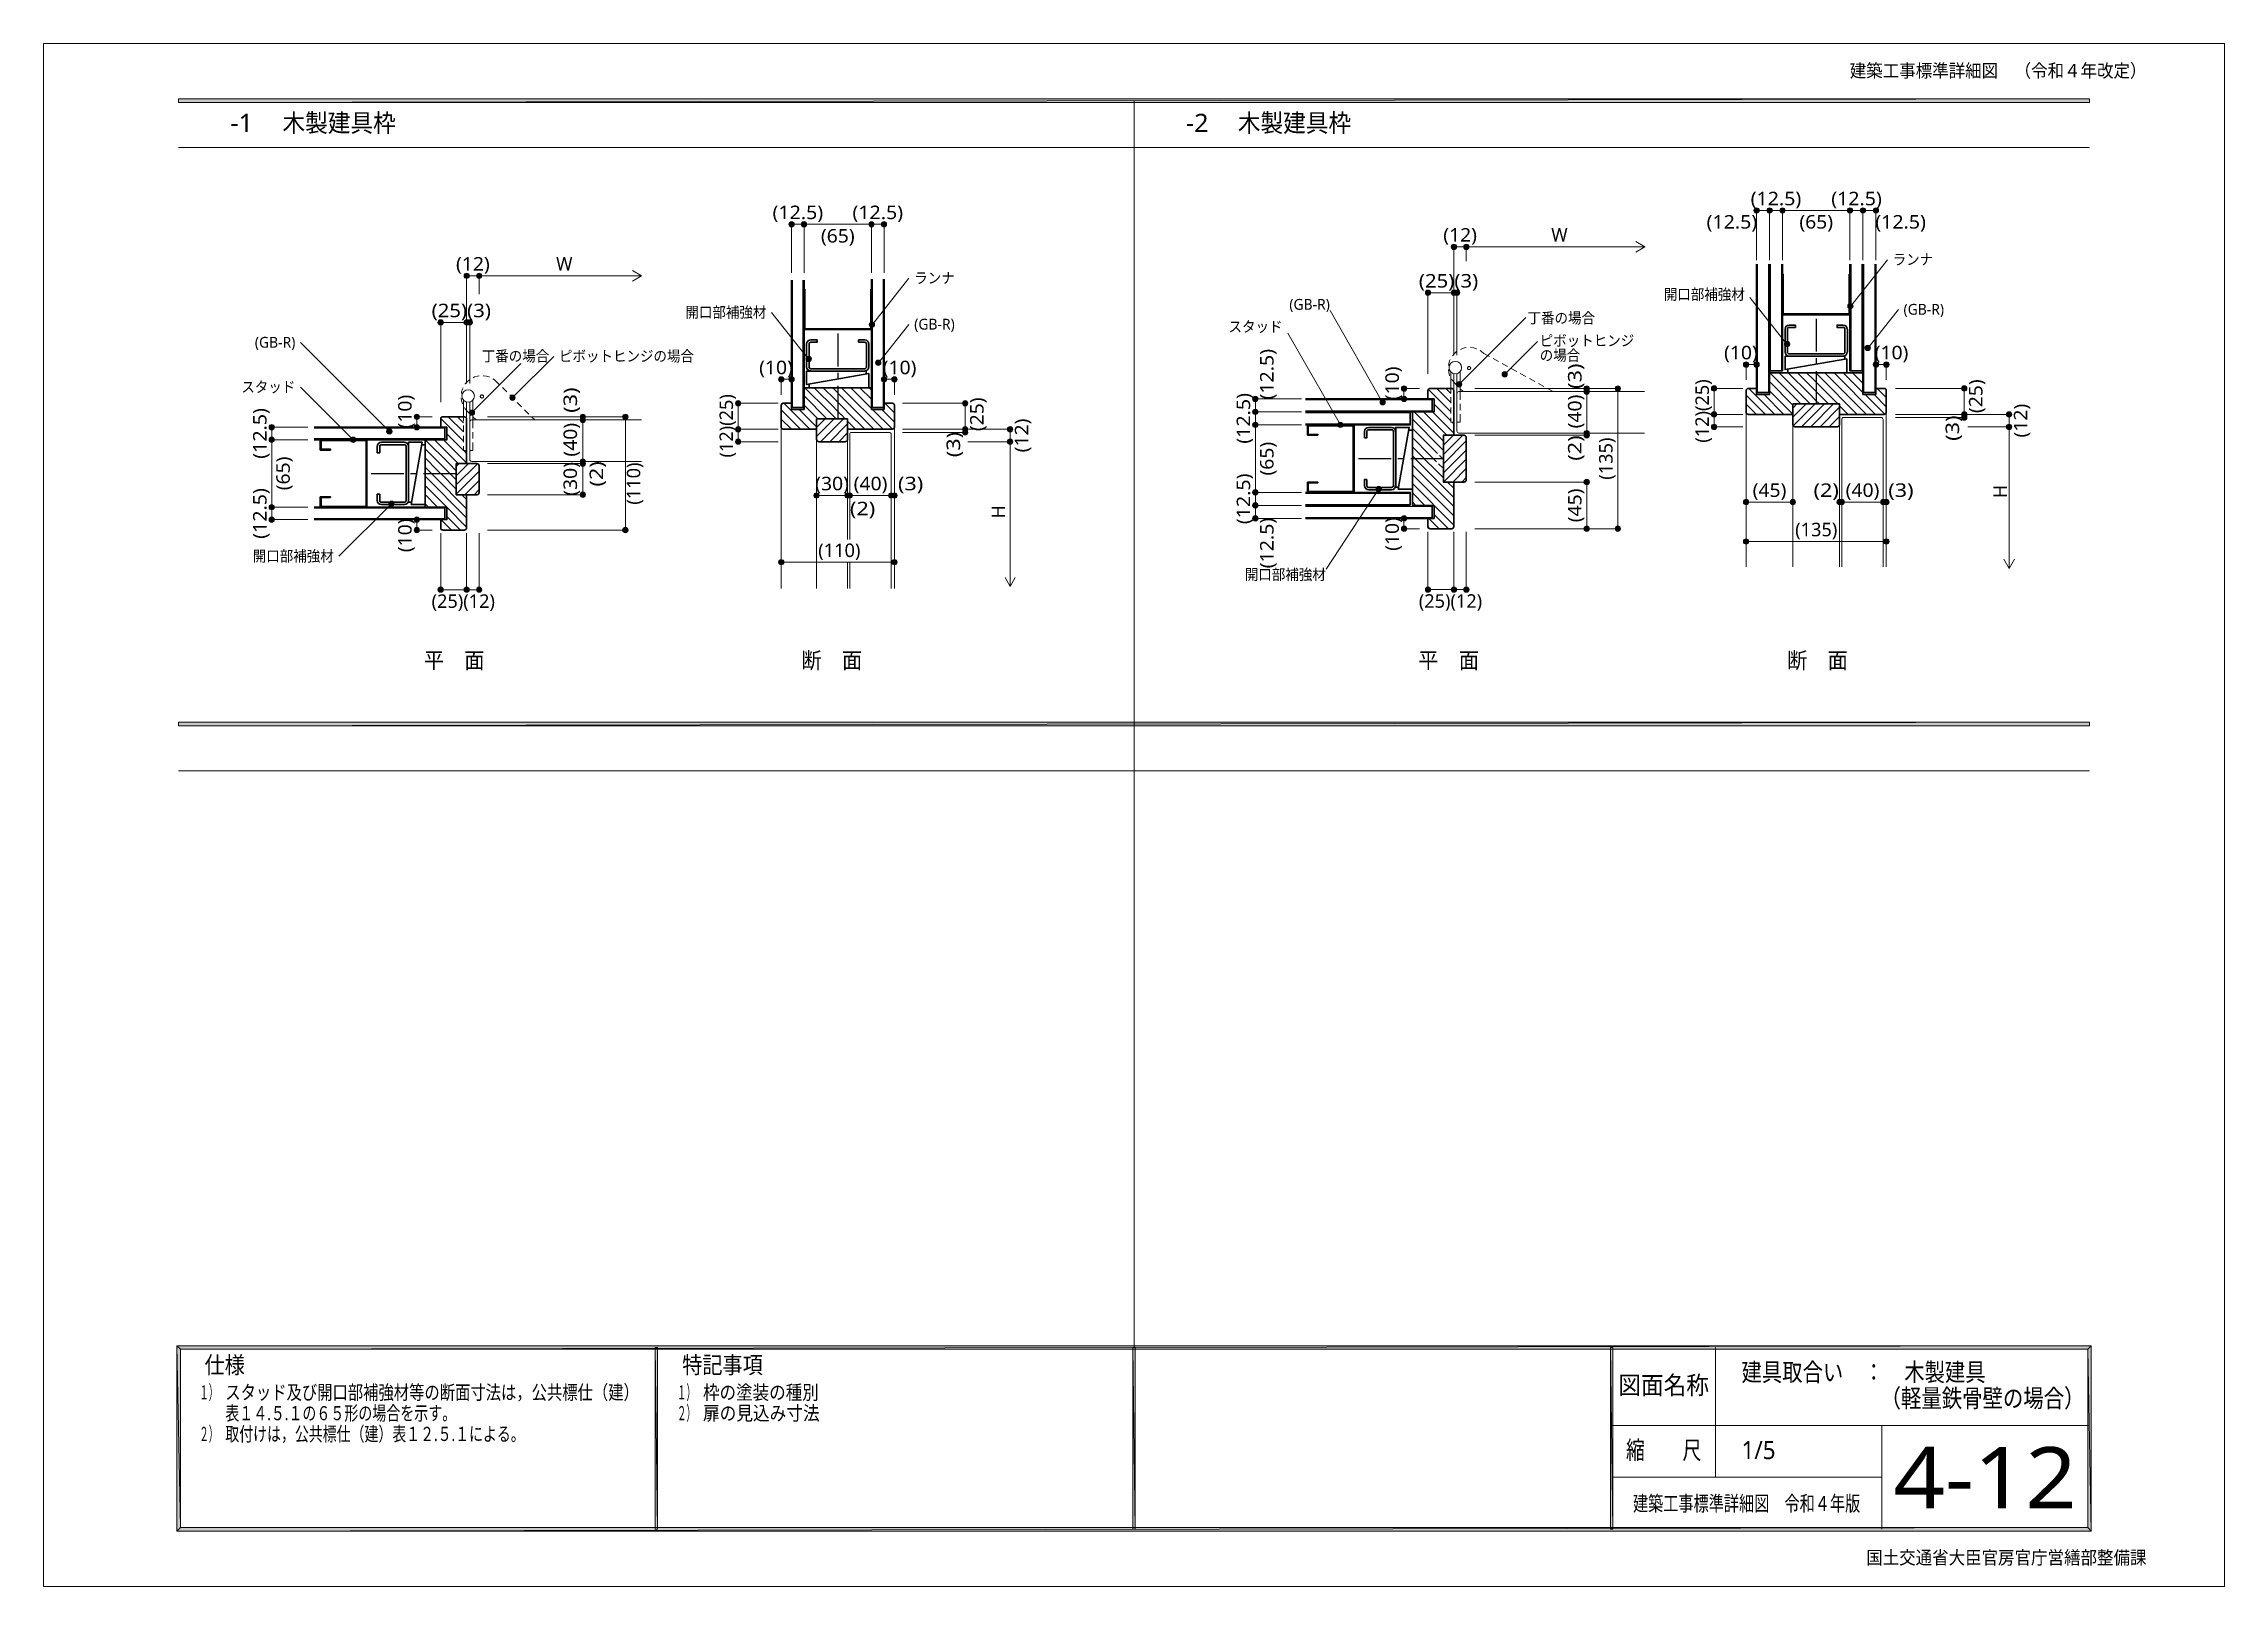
# Model space of a CAD drawing. Header units: millimetres. Extents: x 0 to 420, y 0 to 297.
import ezdxf
from ezdxf.enums import TextEntityAlignment as Align

# ---------------------------------------------------------------- set-up
doc = ezdxf.new("R2010")
doc.units = ezdxf.units.MM
doc.styles.add('kst32b', font='NotoSansJP-Variable.ttf')

msp = doc.modelspace()

# ---------------------------------------------------------------- texts
at = {"style": 'kst32b'}
for s, height, p, p2 in [('建築工事標準詳細図\u3000（令和４年改定）', 2.54, (348.01, 290.49), (405.16, 290.49)), ('-1', 3.491, (36.17, 279.97), (40.54, 279.97)), ('木製建具枠', 3.491, (46.19, 279.97), (68, 279.97)), ('-2', 3.491, (220.18, 279.97), (224.54, 279.97)), ('木製建具枠', 3.491, (230.17, 279.97), (251.98, 279.97)), ('(12.5)', 2.599, (140.57, 263.19), (150.31, 263.19)), ('(12.5)', 2.599, (155.96, 263.19), (165.7, 263.19)), ('(12.5)', 2.599, (328.93, 265.85), (338.68, 265.85)), ('(12.5)', 2.599, (344.45, 265.85), (354.19, 265.85)), ('(65)', 2.599, (149.88, 258.68), (156.38, 258.68)), ('(12)', 2.599, (269.73, 258.85), (276.22, 258.85)), ('(12.5)', 2.599, (320.44, 261.37), (330.19, 261.37)), ('(65)', 2.599, (338.31, 261.37), (344.8, 261.37)), ('(12.5)', 2.599, (352.93, 261.37), (362.68, 261.37)), ('ランナ', 2.079, (356.28, 254.38), (364.07, 254.38)), ('(12)', 2.599, (79.61, 253.28), (86.11, 253.28)), ('ランナ', 2.079, (167.85, 250.82), (175.65, 250.82)), ('(25)(3)', 2.599, (265.03, 250.02), (276.46, 250.02)), ('(GB-R)', 2.079, (240.09, 245.74), (247.89, 245.74)), ('開口部補強材', 2.079, (312.21, 247.67), (327.8, 247.67)), ('(25)(3)', 2.599, (74.91, 244.31), (86.34, 244.31)), ('開口部補強材', 2.079, (123.78, 244.22), (139.38, 244.22)), ('(GB-R)', 2.079, (167.85, 241.93), (175.65, 241.93)), ('スタッド', 2.079, (228.39, 241.45), (238.78, 241.45)), ('丁番の場合', 2.079, (285.96, 243.12), (298.96, 243.12)), ('(GB-R)', 2.079, (358.37, 244.79), (366.17, 244.79)), ('(GB-R)', 2.079, (40.87, 238.44), (48.67, 238.44)), ('ピボットヒンジ', 2.079, (288.31, 238.76), (306.5, 238.76)), ('丁番の場合', 2.079, (84.56, 235.8), (97.56, 235.8)), ('ピボットヒンジの場合', 2.079, (99.44, 235.78), (125.43, 235.78)), ('(10)', 2.599, (137.99, 233.34), (144.48, 233.34)), ('(10)', 2.599, (161.78, 233.34), (168.27, 233.34)), ('(12.5)', 2.599, (237.05, 228.45), (237.05, 238.2)), ('の場合', 2.079, (288.31, 235.94), (296.11, 235.94)), ('(3)', 2.599, (296.35, 230.5), (296.35, 235.38)), ('(10)', 2.599, (323.81, 236.2), (330.3, 236.2)), ('(10)', 2.599, (352.81, 236.2), (359.3, 236.2)), ('スタッド', 2.079, (38.27, 229.85), (48.66, 229.85)), ('(10)', 2.599, (261.18, 228.32), (261.18, 234.82)), ('(12)(25)', 2.599, (320.89, 220.15), (320.89, 232.35)), ('(25)', 2.599, (373.57, 225.85), (373.57, 232.35)), ('(10)', 2.599, (71.06, 222.88), (71.06, 229.38)), ('(3)', 2.599, (102.91, 225.91), (102.91, 230.78)), ('(12)(25)', 2.599, (132.95, 217.3), (132.95, 229.49)), ('(25)', 2.599, (181.21, 222.38), (181.21, 228.87)), ('(12.5)', 2.599, (232.54, 219.96), (232.54, 229.71)), ('(40)', 2.599, (296.35, 222.91), (296.35, 229.4)), ('(12)', 2.599, (382.21, 221.15), (382.21, 227.65)), ('(12.5)', 2.599, (43.12, 217.06), (43.12, 226.81)), ('(40)', 2.599, (102.91, 217.47), (102.91, 223.96)), ('(12)', 2.599, (189.82, 218.29), (189.82, 224.79)), ('(3)', 2.599, (369.06, 220.51), (369.06, 225.39)), ('(3)', 2.599, (176.68, 217.36), (176.68, 222.23)), ('(65)', 2.599, (237.05, 213.83), (237.05, 220.32)), ('(2)', 2.599, (296.35, 216.68), (296.35, 221.56)), ('(135)', 2.599, (302.34, 213.02), (302.34, 221.14)), ('(65)', 2.599, (47.6, 210.99), (47.6, 217.49)), ('(30)', 2.599, (102.91, 209.93), (102.91, 216.43)), ('(2)', 2.599, (107.93, 211.71), (107.93, 216.58)), ('(110)', 2.599, (115.1, 208.22), (115.1, 216.34)), ('(12.5)', 2.599, (43.12, 201.65), (43.12, 211.4)), ('(30)', 2.599, (148.78, 210.99), (155.28, 210.99)), ('(40)', 2.599, (156.19, 210.99), (162.69, 210.99)), ('(3)', 2.599, (164.72, 210.99), (169.59, 210.99)), ('(12.5)', 2.599, (232.54, 204.47), (232.54, 214.22)), ('(45)', 2.599, (296.35, 204.83), (296.35, 211.33)), ('(45)', 2.599, (329.31, 209.72), (335.81, 209.72)), ('(2)', 2.599, (341.04, 209.72), (345.91, 209.72)), ('(40)', 2.599, (347.22, 209.72), (353.72, 209.72)), ('(3)', 2.599, (355.43, 209.72), (360.3, 209.72)), ('(2)', 2.599, (155.47, 206.18), (160.34, 206.18)), ('(10)', 2.599, (71.06, 199.07), (71.06, 205.57)), ('(12.5)', 2.599, (237.05, 195.96), (237.05, 205.71)), ('(10)', 2.599, (261.18, 199.33), (261.18, 205.82)), ('(135)', 2.599, (337.5, 202.14), (345.62, 202.14)), ('開口部補強材', 2.079, (40.47, 197.29), (56.06, 197.29)), ('(110)', 2.599, (149.37, 198.14), (157.49, 198.14)), ('開口部補強材', 2.079, (231.52, 193.74), (247.11, 193.74)), ('(25)(12)', 2.599, (74.91, 188.36), (87.1, 188.36)), ('(25)(12)', 2.599, (265.03, 188.38), (277.22, 188.38)), ('平\u3000面', 3.119, (73.41, 176.7), (85.1, 176.7)), ('断\u3000面', 3.119, (146.13, 176.7), (157.83, 176.7)), ('平\u3000面', 3.119, (264.92, 176.7), (276.62, 176.7)), ('断\u3000面', 3.119, (335.96, 176.7), (347.65, 176.7)), ('仕様', 3.273, (31.18, 40.98), (38.94, 40.98)), ('特記事項', 3.273, (123.17, 40.98), (138.69, 40.98)), ('建具取合い\u3000：\u3000木製建具', 3.4908, (327.17, 39.5), (374.18, 39.5)), ('１）', 2.728, (30.18, 35.98), (33.81, 35.98)), ('スタッド及び開口部補強材等の断面寸法は，公共標仕（建）', 2.7278, (35.18, 35.98), (114.82, 35.98)), ('１）', 2.728, (122.17, 35.98), (125.8, 35.98)), ('枠の塗装の種別', 2.728, (127.17, 35.98), (149.48, 35.98)), ('図面名称', 3.491, (303.45, 36.98), (320.9, 36.98)), ('（軽量鉄骨壁の場合）', 3.491, (353.95, 34.48), (393.22, 34.48)), ('表１４.５.１の６５形の場合を示す。', 2.7278, (35.18, 31.98), (79.65, 31.98)), ('２）', 2.728, (122.17, 31.98), (125.8, 31.98)), ('扉の見込み寸法', 2.728, (127.17, 31.98), (149.64, 31.98)), ('２）', 2.728, (30.18, 27.98), (33.81, 27.98)), ('取付けは，公共標仕（建）表１２.５.１による。', 2.7278, (35.18, 27.98), (92.84, 27.98)), ('縮\u3000\u3000尺', 3.491, (304.91, 24.49), (319.43, 24.49)), ('1/5', 3.491, (327.17, 24.49), (333.72, 24.49)), ('4-12', 11.831, (356.45, 14.99), (391.73, 14.99)), ('建築工事標準詳細図\u3000令和４年版', 2.919, (306.26, 14.5), (350.04, 14.5)), ('国土交通省大臣官房官庁営繕部整備課', 2.54, (351.18, 4.27), (405.16, 4.27))]:
    msp.add_text(s, height=height, dxfattribs=at).set_placement(p, p2, align=Align.FIT)
for p in [(290.53, 258.85), (98.89, 253.28)]:
    msp.add_text('W', height=2.6, dxfattribs=at).set_placement(p)
for p in [(378.29, 209.49), (185.34, 205.59)]:
    msp.add_text('H', height=2.6, rotation=90, dxfattribs=at).set_placement(p)

# ---------------------------------------------------------------- hatches: boundary and pattern name
h = msp.add_hatch(color=7)
h.paths.add_polyline_path([(394.17, 285.62), (394.17, 286.32), (26.18, 285.62), (394.17, 285.62)])
h.paths.add_polyline_path([(394.17, 286.32), (26.18, 285.62), (26.18, 286.32), (394.17, 286.32)])
h = msp.add_hatch(color=7)
h.paths.add_polyline_path([(329.69, 265.22), (329.59, 265.05), (330.05, 264.86), (329.69, 265.22)])
h.paths.add_polyline_path([(329.59, 265.05), (330.05, 264.86), (329.54, 264.86), (329.59, 265.05)])
h.paths.add_polyline_path([(330.05, 264.86), (329.54, 264.86), (329.59, 264.67), (330.05, 264.86)])
h = msp.add_hatch(color=7)
h.paths.add_polyline_path([(329.59, 264.67), (329.69, 264.5), (330.05, 264.86), (329.59, 264.67)])
h.paths.add_polyline_path([(329.69, 264.5), (330.05, 264.86), (329.86, 264.37), (329.69, 264.5)])
h.paths.add_polyline_path([(330.05, 264.86), (329.86, 264.37), (330.05, 264.35), (330.05, 264.86)])
h = msp.add_hatch(color=7)
h.paths.add_polyline_path([(330.26, 265.32), (330.05, 265.37), (330.05, 264.86), (330.26, 265.32)])
h.paths.add_polyline_path([(330.05, 265.37), (330.05, 264.86), (329.86, 265.32), (330.05, 265.37)])
h.paths.add_polyline_path([(330.05, 264.86), (329.86, 265.32), (329.69, 265.22), (330.05, 264.86)])
h = msp.add_hatch(color=7)
h.paths.add_polyline_path([(330.58, 264.86), (330.54, 265.05), (330.05, 264.86), (330.58, 264.86)])
h.paths.add_polyline_path([(330.54, 265.05), (330.05, 264.86), (330.43, 265.22), (330.54, 265.05)])
h.paths.add_polyline_path([(330.05, 264.86), (330.43, 265.22), (330.26, 265.32), (330.05, 264.86)])
h = msp.add_hatch(color=7)
h.paths.add_polyline_path([(330.05, 264.35), (330.26, 264.37), (330.05, 264.86), (330.05, 264.35)])
h.paths.add_polyline_path([(330.26, 264.37), (330.05, 264.86), (330.43, 264.5), (330.26, 264.37)])
h.paths.add_polyline_path([(330.05, 264.86), (330.43, 264.5), (330.54, 264.67), (330.05, 264.86)])
for points in [[(330.54, 264.67), (330.58, 264.86), (330.05, 264.86), (330.54, 264.67)], [(333.04, 264.67), (333.08, 264.86), (332.55, 264.86), (333.04, 264.67)], [(335.53, 264.67), (335.58, 264.86), (335.07, 264.86), (335.53, 264.67)], [(348.53, 264.67), (348.57, 264.86), (348.06, 264.86), (348.53, 264.67)], [(351.03, 264.67), (351.07, 264.86), (350.56, 264.86), (351.03, 264.67)], [(353.53, 264.67), (353.57, 264.86), (353.06, 264.86), (353.53, 264.67)], [(144.72, 262), (144.74, 262.19), (144.23, 262.19), (144.72, 262)], [(147.11, 262), (147.15, 262.19), (146.64, 262.19), (147.11, 262)], [(160.1, 262), (160.15, 262.19), (159.64, 262.19), (160.1, 262)], [(162.5, 262), (162.54, 262.19), (162.03, 262.19), (162.5, 262)], [(272.25, 257.64), (272.29, 257.83), (271.78, 257.83), (272.25, 257.64)], [(274.66, 257.64), (274.7, 257.83), (274.17, 257.83), (274.66, 257.64)], [(81.85, 252.75), (81.66, 252.79), (81.66, 252.26), (81.85, 252.75)], [(84.26, 252.75), (84.05, 252.79), (84.05, 252.26), (84.26, 252.75)], [(267.25, 248.84), (267.29, 249.03), (266.78, 249.03), (267.25, 248.84)], [(272.25, 248.84), (272.29, 249.03), (271.78, 249.03), (272.25, 248.84)], [(272.86, 248.84), (272.9, 249.03), (272.37, 249.03), (272.86, 248.84)], [(76.86, 243.78), (76.67, 243.82), (76.67, 243.31), (76.86, 243.78)], [(82.47, 243.78), (82.25, 243.82), (82.25, 243.31), (82.47, 243.78)], [(347.94, 246.91), (347.77, 246.8), (348.13, 246.44), (347.94, 246.91)], [(81.47, 242.82), (81.66, 242.8), (81.66, 243.31), (81.47, 242.82)], [(159.51, 243.35), (159.34, 243.25), (159.7, 242.89), (159.51, 243.35)], [(147.04, 236.07), (147.15, 235.92), (147.53, 236.28), (147.04, 236.07)], [(160.74, 236.01), (160.57, 235.9), (160.93, 235.54), (160.74, 236.01)], [(328.25, 235.67), (328.06, 235.71), (328.06, 235.2), (328.25, 235.67)], [(329.86, 234.72), (330.05, 234.67), (330.05, 235.2), (329.86, 234.72)], [(335.47, 238.93), (335.58, 238.76), (335.96, 239.14), (335.47, 238.93)], [(351.26, 238.87), (351.09, 238.76), (351.45, 238.4), (351.26, 238.87)], [(353.25, 235.67), (353.06, 235.71), (353.06, 235.2), (353.25, 235.67)], [(354.86, 234.72), (355.05, 234.67), (355.05, 235.2), (354.86, 234.72)], [(142.43, 232.81), (142.24, 232.85), (142.24, 232.35), (142.43, 232.81)], [(144.04, 231.86), (144.23, 231.84), (144.23, 232.35), (144.04, 231.86)], [(162.22, 232.81), (162.03, 232.85), (162.03, 232.35), (162.22, 232.81)], [(163.83, 231.86), (164.04, 231.84), (164.04, 232.35), (163.83, 231.86)], [(272.58, 231.86), (272.42, 231.75), (272.77, 231.39), (272.58, 231.86)], [(281.37, 233.79), (281.2, 233.68), (281.56, 233.32), (281.37, 233.79)], [(90.3, 229.28), (90.13, 229.17), (90.49, 228.81), (90.3, 229.28)], [(134.41, 227.54), (134.45, 227.73), (133.94, 227.73), (134.41, 227.54)], [(178.14, 227.54), (178.18, 227.73), (177.67, 227.73), (178.14, 227.54)], [(234.02, 228.39), (234.06, 228.58), (233.55, 228.58), (234.02, 228.39)], [(257.6, 227.73), (257.7, 227.56), (258.06, 227.92), (257.6, 227.73)], [(261.7, 228.79), (261.66, 228.58), (262.17, 228.58), (261.7, 228.79)], [(262.66, 230.38), (262.7, 230.59), (262.17, 230.59), (262.66, 230.38)], [(297.84, 230.38), (297.88, 230.59), (297.35, 230.59), (297.84, 230.38)], [(297.84, 229.79), (297.88, 229.98), (297.35, 229.98), (297.84, 229.79)], [(303.83, 230.38), (303.87, 230.59), (303.34, 230.59), (303.83, 230.38)], [(322.35, 230.4), (322.39, 230.59), (321.88, 230.59), (322.35, 230.4)], [(370.54, 230.4), (370.59, 230.59), (370.06, 230.59), (370.54, 230.4)], [(44.58, 222.93), (44.62, 223.14), (44.11, 223.14), (44.58, 222.93)], [(71.59, 223.33), (71.54, 223.14), (72.05, 223.14), (71.59, 223.33)], [(72.54, 224.94), (72.58, 225.13), (72.05, 225.13), (72.54, 224.94)], [(82.47, 226.4), (82.3, 226.29), (82.66, 225.93), (82.47, 226.4)], [(103.57, 225.32), (103.53, 225.13), (104.03, 225.13), (103.57, 225.32)], [(104.5, 224.32), (104.54, 224.54), (104.03, 224.54), (104.5, 224.32)], [(112.71, 224.94), (112.75, 225.13), (112.23, 225.13), (112.71, 224.94)], [(134.41, 222.55), (134.45, 222.74), (133.94, 222.74), (134.41, 222.55)], [(178.14, 222.55), (178.18, 222.74), (177.67, 222.74), (178.14, 222.55)], [(186.8, 222.55), (186.84, 222.74), (186.33, 222.74), (186.8, 222.55)], [(234.02, 225.89), (234.06, 226.08), (233.55, 226.08), (234.02, 225.89)], [(234.02, 223.39), (234.06, 223.58), (233.55, 223.58), (234.02, 223.39)], [(249.43, 223.39), (249.53, 223.22), (249.91, 223.58), (249.43, 223.39)], [(322.35, 225.4), (322.39, 225.59), (321.88, 225.59), (322.35, 225.4)], [(322.35, 223.01), (322.39, 223.2), (321.88, 223.2), (322.35, 223.01)], [(370.54, 225.4), (370.59, 225.59), (370.06, 225.59), (370.54, 225.4)], [(370.54, 224.81), (370.59, 225), (370.06, 225), (370.54, 224.81)], [(379.18, 225.4), (379.22, 225.59), (378.69, 225.59), (379.18, 225.4)], [(379.18, 223.01), (379.22, 223.2), (378.69, 223.2), (379.18, 223.01)], [(43.65, 220.92), (43.6, 220.73), (44.11, 220.73), (43.65, 220.92)], [(59.31, 220.54), (59.41, 220.37), (59.8, 220.73), (59.31, 220.54)], [(66.29, 222.12), (66.4, 221.97), (66.78, 222.33), (66.29, 222.12)], [(134.41, 220.15), (134.45, 220.34), (133.94, 220.34), (134.41, 220.15)], [(178.14, 221.95), (178.18, 222.14), (177.67, 222.14), (178.14, 221.95)], [(186.8, 220.15), (186.84, 220.34), (186.33, 220.34), (186.8, 220.15)], [(297.84, 221.78), (297.88, 221.97), (297.35, 221.97), (297.84, 221.78)], [(297.84, 221.38), (297.88, 221.59), (297.35, 221.59), (297.84, 221.38)], [(103.57, 216.73), (103.53, 216.53), (104.03, 216.53), (103.57, 216.73)], [(104.5, 215.94), (104.54, 216.13), (104.03, 216.13), (104.5, 215.94)], [(103.57, 210.33), (103.53, 210.12), (104.03, 210.12), (103.57, 210.33)], [(149.5, 209.8), (149.54, 209.99), (149.03, 209.99), (149.5, 209.8)], [(155.51, 209.8), (155.55, 209.99), (155.02, 209.99), (155.51, 209.8)], [(155.91, 209.8), (155.93, 209.99), (155.43, 209.99), (155.91, 209.8)], [(163.91, 209.8), (163.94, 209.99), (163.43, 209.99), (163.91, 209.8)], [(164.51, 209.8), (164.55, 209.99), (164.04, 209.99), (164.51, 209.8)], [(234.02, 210.4), (234.06, 210.59), (233.55, 210.59), (234.02, 210.4)], [(257.49, 210.8), (257.66, 210.9), (257.3, 211.26), (257.49, 210.8)], [(297.84, 212.39), (297.88, 212.58), (297.35, 212.58), (297.84, 212.39)], [(43.65, 207.92), (43.6, 207.73), (44.11, 207.73), (43.65, 207.92)], [(67.37, 207.94), (67.54, 208.05), (67.18, 208.41), (67.37, 207.94)], [(234.02, 207.88), (234.06, 208.09), (233.55, 208.09), (234.02, 207.88)], [(328.25, 209.21), (328.06, 209.23), (328.06, 208.72), (328.25, 209.21)], [(336.87, 208.26), (337.06, 208.22), (337.06, 208.72), (336.87, 208.26)], [(345.86, 208.26), (346.05, 208.22), (346.05, 208.72), (345.86, 208.26)], [(346.65, 209.21), (346.46, 209.23), (346.46, 208.72), (346.65, 209.21)], [(354.27, 208.26), (354.46, 208.22), (354.46, 208.72), (354.27, 208.26)], [(355.26, 209.21), (355.05, 209.23), (355.05, 208.72), (355.26, 209.21)], [(43.65, 205.53), (43.6, 205.34), (44.11, 205.34), (43.65, 205.53)], [(71.59, 203.52), (71.54, 203.33), (72.05, 203.33), (71.59, 203.52)], [(72.54, 205.13), (72.58, 205.34), (72.05, 205.34), (72.54, 205.13)], [(111.76, 203.52), (111.72, 203.33), (112.23, 203.33), (111.76, 203.52)], [(234.02, 205.38), (234.06, 205.59), (233.55, 205.59), (234.02, 205.38)], [(261.7, 203.77), (261.66, 203.58), (262.17, 203.58), (261.7, 203.77)], [(262.66, 205.38), (262.7, 205.59), (262.17, 205.59), (262.66, 205.38)], [(296.88, 203.77), (296.84, 203.58), (297.35, 203.58), (296.88, 203.77)], [(302.87, 203.77), (302.83, 203.58), (303.34, 203.58), (302.87, 203.77)], [(328.25, 201.61), (328.06, 201.65), (328.06, 201.13), (328.25, 201.61)], [(142.43, 197.61), (142.24, 197.65), (142.24, 197.15), (142.43, 197.61)], [(354.86, 200.66), (355.05, 200.62), (355.05, 201.13), (354.86, 200.66)], [(163.83, 196.68), (164.04, 196.64), (164.04, 197.15), (163.83, 196.68)], [(76.86, 192.34), (76.67, 192.38), (76.67, 191.85), (76.86, 192.34)], [(81.47, 191.39), (81.66, 191.35), (81.66, 191.85), (81.47, 191.39)], [(83.86, 191.39), (84.05, 191.35), (84.05, 191.85), (83.86, 191.39)], [(267.25, 191.69), (267.29, 191.88), (266.78, 191.88), (267.25, 191.69)], [(272.25, 191.69), (272.29, 191.88), (271.78, 191.88), (272.25, 191.69)], [(274.66, 191.69), (274.7, 191.88), (274.17, 191.88), (274.66, 191.69)]]:
    msp.add_hatch(color=7).paths.add_polyline_path(points)
h = msp.add_hatch(color=7)
h.paths.add_polyline_path([(332.19, 265.22), (332.08, 265.05), (332.55, 264.86), (332.19, 265.22)])
h.paths.add_polyline_path([(332.08, 265.05), (332.55, 264.86), (332.04, 264.86), (332.08, 265.05)])
h.paths.add_polyline_path([(332.55, 264.86), (332.04, 264.86), (332.08, 264.67), (332.55, 264.86)])
h = msp.add_hatch(color=7)
h.paths.add_polyline_path([(332.08, 264.67), (332.19, 264.5), (332.55, 264.86), (332.08, 264.67)])
h.paths.add_polyline_path([(332.19, 264.5), (332.55, 264.86), (332.36, 264.37), (332.19, 264.5)])
h.paths.add_polyline_path([(332.55, 264.86), (332.36, 264.37), (332.55, 264.35), (332.55, 264.86)])
h = msp.add_hatch(color=7)
h.paths.add_polyline_path([(332.76, 265.32), (332.55, 265.37), (332.55, 264.86), (332.76, 265.32)])
h.paths.add_polyline_path([(332.55, 265.37), (332.55, 264.86), (332.36, 265.32), (332.55, 265.37)])
h.paths.add_polyline_path([(332.55, 264.86), (332.36, 265.32), (332.19, 265.22), (332.55, 264.86)])
h = msp.add_hatch(color=7)
h.paths.add_polyline_path([(333.08, 264.86), (333.04, 265.05), (332.55, 264.86), (333.08, 264.86)])
h.paths.add_polyline_path([(333.04, 265.05), (332.55, 264.86), (332.93, 265.22), (333.04, 265.05)])
h.paths.add_polyline_path([(332.55, 264.86), (332.93, 265.22), (332.76, 265.32), (332.55, 264.86)])
h = msp.add_hatch(color=7)
h.paths.add_polyline_path([(332.55, 264.35), (332.76, 264.37), (332.55, 264.86), (332.55, 264.35)])
h.paths.add_polyline_path([(332.76, 264.37), (332.55, 264.86), (332.93, 264.5), (332.76, 264.37)])
h.paths.add_polyline_path([(332.55, 264.86), (332.93, 264.5), (333.04, 264.67), (332.55, 264.86)])
h = msp.add_hatch(color=7)
h.paths.add_polyline_path([(334.69, 265.22), (334.58, 265.05), (335.07, 264.86), (334.69, 265.22)])
h.paths.add_polyline_path([(334.58, 265.05), (335.07, 264.86), (334.54, 264.86), (334.58, 265.05)])
h.paths.add_polyline_path([(335.07, 264.86), (334.54, 264.86), (334.58, 264.67), (335.07, 264.86)])
h = msp.add_hatch(color=7)
h.paths.add_polyline_path([(334.58, 264.67), (334.69, 264.5), (335.07, 264.86), (334.58, 264.67)])
h.paths.add_polyline_path([(334.69, 264.5), (335.07, 264.86), (334.86, 264.37), (334.69, 264.5)])
h.paths.add_polyline_path([(335.07, 264.86), (334.86, 264.37), (335.07, 264.35), (335.07, 264.86)])
h = msp.add_hatch(color=7)
h.paths.add_polyline_path([(335.26, 265.32), (335.07, 265.37), (335.07, 264.86), (335.26, 265.32)])
h.paths.add_polyline_path([(335.07, 265.37), (335.07, 264.86), (334.86, 265.32), (335.07, 265.37)])
h.paths.add_polyline_path([(335.07, 264.86), (334.86, 265.32), (334.69, 265.22), (335.07, 264.86)])
h = msp.add_hatch(color=7)
h.paths.add_polyline_path([(335.58, 264.86), (335.53, 265.05), (335.07, 264.86), (335.58, 264.86)])
h.paths.add_polyline_path([(335.53, 265.05), (335.07, 264.86), (335.43, 265.22), (335.53, 265.05)])
h.paths.add_polyline_path([(335.07, 264.86), (335.43, 265.22), (335.26, 265.32), (335.07, 264.86)])
h = msp.add_hatch(color=7)
h.paths.add_polyline_path([(335.07, 264.35), (335.26, 264.37), (335.07, 264.86), (335.07, 264.35)])
h.paths.add_polyline_path([(335.26, 264.37), (335.07, 264.86), (335.43, 264.5), (335.26, 264.37)])
h.paths.add_polyline_path([(335.07, 264.86), (335.43, 264.5), (335.53, 264.67), (335.07, 264.86)])
h = msp.add_hatch(color=7)
h.paths.add_polyline_path([(347.7, 265.22), (347.58, 265.05), (348.06, 264.86), (347.7, 265.22)])
h.paths.add_polyline_path([(347.58, 265.05), (348.06, 264.86), (347.56, 264.86), (347.58, 265.05)])
h.paths.add_polyline_path([(348.06, 264.86), (347.56, 264.86), (347.58, 264.67), (348.06, 264.86)])
h = msp.add_hatch(color=7)
h.paths.add_polyline_path([(347.58, 264.67), (347.7, 264.5), (348.06, 264.86), (347.58, 264.67)])
h.paths.add_polyline_path([(347.7, 264.5), (348.06, 264.86), (347.85, 264.37), (347.7, 264.5)])
h.paths.add_polyline_path([(348.06, 264.86), (347.85, 264.37), (348.06, 264.35), (348.06, 264.86)])
h = msp.add_hatch(color=7)
h.paths.add_polyline_path([(348.26, 265.32), (348.06, 265.37), (348.06, 264.86), (348.26, 265.32)])
h.paths.add_polyline_path([(348.06, 265.37), (348.06, 264.86), (347.85, 265.32), (348.06, 265.37)])
h.paths.add_polyline_path([(348.06, 264.86), (347.85, 265.32), (347.7, 265.22), (348.06, 264.86)])
h = msp.add_hatch(color=7)
h.paths.add_polyline_path([(348.57, 264.86), (348.53, 265.05), (348.06, 264.86), (348.57, 264.86)])
h.paths.add_polyline_path([(348.53, 265.05), (348.06, 264.86), (348.42, 265.22), (348.53, 265.05)])
h.paths.add_polyline_path([(348.06, 264.86), (348.42, 265.22), (348.26, 265.32), (348.06, 264.86)])
h = msp.add_hatch(color=7)
h.paths.add_polyline_path([(348.06, 264.35), (348.26, 264.37), (348.06, 264.86), (348.06, 264.35)])
h.paths.add_polyline_path([(348.26, 264.37), (348.06, 264.86), (348.42, 264.5), (348.26, 264.37)])
h.paths.add_polyline_path([(348.06, 264.86), (348.42, 264.5), (348.53, 264.67), (348.06, 264.86)])
h = msp.add_hatch(color=7)
h.paths.add_polyline_path([(350.2, 265.22), (350.08, 265.05), (350.56, 264.86), (350.2, 265.22)])
h.paths.add_polyline_path([(350.08, 265.05), (350.56, 264.86), (350.05, 264.86), (350.08, 265.05)])
h.paths.add_polyline_path([(350.56, 264.86), (350.05, 264.86), (350.08, 264.67), (350.56, 264.86)])
h = msp.add_hatch(color=7)
h.paths.add_polyline_path([(350.08, 264.67), (350.2, 264.5), (350.56, 264.86), (350.08, 264.67)])
h.paths.add_polyline_path([(350.2, 264.5), (350.56, 264.86), (350.37, 264.37), (350.2, 264.5)])
h.paths.add_polyline_path([(350.56, 264.86), (350.37, 264.37), (350.56, 264.35), (350.56, 264.86)])
h = msp.add_hatch(color=7)
h.paths.add_polyline_path([(350.75, 265.32), (350.56, 265.37), (350.56, 264.86), (350.75, 265.32)])
h.paths.add_polyline_path([(350.56, 265.37), (350.56, 264.86), (350.37, 265.32), (350.56, 265.37)])
h.paths.add_polyline_path([(350.56, 264.86), (350.37, 265.32), (350.2, 265.22), (350.56, 264.86)])
h = msp.add_hatch(color=7)
h.paths.add_polyline_path([(351.07, 264.86), (351.03, 265.05), (350.56, 264.86), (351.07, 264.86)])
h.paths.add_polyline_path([(351.03, 265.05), (350.56, 264.86), (350.92, 265.22), (351.03, 265.05)])
h.paths.add_polyline_path([(350.56, 264.86), (350.92, 265.22), (350.75, 265.32), (350.56, 264.86)])
h = msp.add_hatch(color=7)
h.paths.add_polyline_path([(350.56, 264.35), (350.75, 264.37), (350.56, 264.86), (350.56, 264.35)])
h.paths.add_polyline_path([(350.75, 264.37), (350.56, 264.86), (350.92, 264.5), (350.75, 264.37)])
h.paths.add_polyline_path([(350.56, 264.86), (350.92, 264.5), (351.03, 264.67), (350.56, 264.86)])
h = msp.add_hatch(color=7)
h.paths.add_polyline_path([(352.7, 265.22), (352.59, 265.05), (353.06, 264.86), (352.7, 265.22)])
h.paths.add_polyline_path([(352.59, 265.05), (353.06, 264.86), (352.55, 264.86), (352.59, 265.05)])
h.paths.add_polyline_path([(353.06, 264.86), (352.55, 264.86), (352.59, 264.67), (353.06, 264.86)])
h = msp.add_hatch(color=7)
h.paths.add_polyline_path([(352.59, 264.67), (352.7, 264.5), (353.06, 264.86), (352.59, 264.67)])
h.paths.add_polyline_path([(352.7, 264.5), (353.06, 264.86), (352.87, 264.37), (352.7, 264.5)])
h.paths.add_polyline_path([(353.06, 264.86), (352.87, 264.37), (353.06, 264.35), (353.06, 264.86)])
h = msp.add_hatch(color=7)
h.paths.add_polyline_path([(353.25, 265.32), (353.06, 265.37), (353.06, 264.86), (353.25, 265.32)])
h.paths.add_polyline_path([(353.06, 265.37), (353.06, 264.86), (352.87, 265.32), (353.06, 265.37)])
h.paths.add_polyline_path([(353.06, 264.86), (352.87, 265.32), (352.7, 265.22), (353.06, 264.86)])
h = msp.add_hatch(color=7)
h.paths.add_polyline_path([(353.57, 264.86), (353.53, 265.05), (353.06, 264.86), (353.57, 264.86)])
h.paths.add_polyline_path([(353.53, 265.05), (353.06, 264.86), (353.42, 265.22), (353.53, 265.05)])
h.paths.add_polyline_path([(353.06, 264.86), (353.42, 265.22), (353.25, 265.32), (353.06, 264.86)])
h = msp.add_hatch(color=7)
h.paths.add_polyline_path([(353.06, 264.35), (353.25, 264.37), (353.06, 264.86), (353.06, 264.35)])
h.paths.add_polyline_path([(353.25, 264.37), (353.06, 264.86), (353.42, 264.5), (353.25, 264.37)])
h.paths.add_polyline_path([(353.06, 264.86), (353.42, 264.5), (353.53, 264.67), (353.06, 264.86)])
h = msp.add_hatch(color=7)
h.paths.add_polyline_path([(143.87, 262.55), (143.76, 262.38), (144.23, 262.19), (143.87, 262.55)])
h.paths.add_polyline_path([(143.76, 262.38), (144.23, 262.19), (143.72, 262.19), (143.76, 262.38)])
h.paths.add_polyline_path([(144.23, 262.19), (143.72, 262.19), (143.76, 262), (144.23, 262.19)])
h = msp.add_hatch(color=7)
h.paths.add_polyline_path([(143.76, 262), (143.87, 261.83), (144.23, 262.19), (143.76, 262)])
h.paths.add_polyline_path([(143.87, 261.83), (144.23, 262.19), (144.04, 261.7), (143.87, 261.83)])
h.paths.add_polyline_path([(144.23, 262.19), (144.04, 261.7), (144.23, 261.68), (144.23, 262.19)])
h = msp.add_hatch(color=7)
h.paths.add_polyline_path([(144.42, 262.66), (144.23, 262.7), (144.23, 262.19), (144.42, 262.66)])
h.paths.add_polyline_path([(144.23, 262.7), (144.23, 262.19), (144.04, 262.66), (144.23, 262.7)])
h.paths.add_polyline_path([(144.23, 262.19), (144.04, 262.66), (143.87, 262.55), (144.23, 262.19)])
h = msp.add_hatch(color=7)
h.paths.add_polyline_path([(144.74, 262.19), (144.72, 262.38), (144.23, 262.19), (144.74, 262.19)])
h.paths.add_polyline_path([(144.72, 262.38), (144.23, 262.19), (144.59, 262.55), (144.72, 262.38)])
h.paths.add_polyline_path([(144.23, 262.19), (144.59, 262.55), (144.42, 262.66), (144.23, 262.19)])
h = msp.add_hatch(color=7)
h.paths.add_polyline_path([(144.23, 261.68), (144.42, 261.7), (144.23, 262.19), (144.23, 261.68)])
h.paths.add_polyline_path([(144.42, 261.7), (144.23, 262.19), (144.59, 261.83), (144.42, 261.7)])
h.paths.add_polyline_path([(144.23, 262.19), (144.59, 261.83), (144.72, 262), (144.23, 262.19)])
h = msp.add_hatch(color=7)
h.paths.add_polyline_path([(146.26, 262.55), (146.16, 262.38), (146.64, 262.19), (146.26, 262.55)])
h.paths.add_polyline_path([(146.16, 262.38), (146.64, 262.19), (146.11, 262.19), (146.16, 262.38)])
h.paths.add_polyline_path([(146.64, 262.19), (146.11, 262.19), (146.16, 262), (146.64, 262.19)])
h = msp.add_hatch(color=7)
h.paths.add_polyline_path([(146.16, 262), (146.26, 261.83), (146.64, 262.19), (146.16, 262)])
h.paths.add_polyline_path([(146.26, 261.83), (146.64, 262.19), (146.43, 261.7), (146.26, 261.83)])
h.paths.add_polyline_path([(146.64, 262.19), (146.43, 261.7), (146.64, 261.68), (146.64, 262.19)])
h = msp.add_hatch(color=7)
h.paths.add_polyline_path([(146.83, 262.66), (146.64, 262.7), (146.64, 262.19), (146.83, 262.66)])
h.paths.add_polyline_path([(146.64, 262.7), (146.64, 262.19), (146.43, 262.66), (146.64, 262.7)])
h.paths.add_polyline_path([(146.64, 262.19), (146.43, 262.66), (146.26, 262.55), (146.64, 262.19)])
h = msp.add_hatch(color=7)
h.paths.add_polyline_path([(147.15, 262.19), (147.11, 262.38), (146.64, 262.19), (147.15, 262.19)])
h.paths.add_polyline_path([(147.11, 262.38), (146.64, 262.19), (147, 262.55), (147.11, 262.38)])
h.paths.add_polyline_path([(146.64, 262.19), (147, 262.55), (146.83, 262.66), (146.64, 262.19)])
h = msp.add_hatch(color=7)
h.paths.add_polyline_path([(146.64, 261.68), (146.83, 261.7), (146.64, 262.19), (146.64, 261.68)])
h.paths.add_polyline_path([(146.83, 261.7), (146.64, 262.19), (147, 261.83), (146.83, 261.7)])
h.paths.add_polyline_path([(146.64, 262.19), (147, 261.83), (147.11, 262), (146.64, 262.19)])
h = msp.add_hatch(color=7)
h.paths.add_polyline_path([(159.28, 262.55), (159.15, 262.38), (159.64, 262.19), (159.28, 262.55)])
h.paths.add_polyline_path([(159.15, 262.38), (159.64, 262.19), (159.11, 262.19), (159.15, 262.38)])
h.paths.add_polyline_path([(159.64, 262.19), (159.11, 262.19), (159.15, 262), (159.64, 262.19)])
h = msp.add_hatch(color=7)
h.paths.add_polyline_path([(159.15, 262), (159.28, 261.83), (159.64, 262.19), (159.15, 262)])
h.paths.add_polyline_path([(159.28, 261.83), (159.64, 262.19), (159.43, 261.7), (159.28, 261.83)])
h.paths.add_polyline_path([(159.64, 262.19), (159.43, 261.7), (159.64, 261.68), (159.64, 262.19)])
h = msp.add_hatch(color=7)
h.paths.add_polyline_path([(159.83, 262.66), (159.64, 262.7), (159.64, 262.19), (159.83, 262.66)])
h.paths.add_polyline_path([(159.64, 262.7), (159.64, 262.19), (159.43, 262.66), (159.64, 262.7)])
h.paths.add_polyline_path([(159.64, 262.19), (159.43, 262.66), (159.28, 262.55), (159.64, 262.19)])
h = msp.add_hatch(color=7)
h.paths.add_polyline_path([(160.15, 262.19), (160.1, 262.38), (159.64, 262.19), (160.15, 262.19)])
h.paths.add_polyline_path([(160.1, 262.38), (159.64, 262.19), (160, 262.55), (160.1, 262.38)])
h.paths.add_polyline_path([(159.64, 262.19), (160, 262.55), (159.83, 262.66), (159.64, 262.19)])
h = msp.add_hatch(color=7)
h.paths.add_polyline_path([(159.64, 261.68), (159.83, 261.7), (159.64, 262.19), (159.64, 261.68)])
h.paths.add_polyline_path([(159.83, 261.7), (159.64, 262.19), (160, 261.83), (159.83, 261.7)])
h.paths.add_polyline_path([(159.64, 262.19), (160, 261.83), (160.1, 262), (159.64, 262.19)])
h = msp.add_hatch(color=7)
h.paths.add_polyline_path([(161.67, 262.55), (161.57, 262.38), (162.03, 262.19), (161.67, 262.55)])
h.paths.add_polyline_path([(161.57, 262.38), (162.03, 262.19), (161.52, 262.19), (161.57, 262.38)])
h.paths.add_polyline_path([(162.03, 262.19), (161.52, 262.19), (161.57, 262), (162.03, 262.19)])
h = msp.add_hatch(color=7)
h.paths.add_polyline_path([(161.57, 262), (161.67, 261.83), (162.03, 262.19), (161.57, 262)])
h.paths.add_polyline_path([(161.67, 261.83), (162.03, 262.19), (161.84, 261.7), (161.67, 261.83)])
h.paths.add_polyline_path([(162.03, 262.19), (161.84, 261.7), (162.03, 261.68), (162.03, 262.19)])
h = msp.add_hatch(color=7)
h.paths.add_polyline_path([(162.22, 262.66), (162.03, 262.7), (162.03, 262.19), (162.22, 262.66)])
h.paths.add_polyline_path([(162.03, 262.7), (162.03, 262.19), (161.84, 262.66), (162.03, 262.7)])
h.paths.add_polyline_path([(162.03, 262.19), (161.84, 262.66), (161.67, 262.55), (162.03, 262.19)])
h = msp.add_hatch(color=7)
h.paths.add_polyline_path([(162.54, 262.19), (162.5, 262.38), (162.03, 262.19), (162.54, 262.19)])
h.paths.add_polyline_path([(162.5, 262.38), (162.03, 262.19), (162.39, 262.55), (162.5, 262.38)])
h.paths.add_polyline_path([(162.03, 262.19), (162.39, 262.55), (162.22, 262.66), (162.03, 262.19)])
h = msp.add_hatch(color=7)
h.paths.add_polyline_path([(162.03, 261.68), (162.22, 261.7), (162.03, 262.19), (162.03, 261.68)])
h.paths.add_polyline_path([(162.22, 261.7), (162.03, 262.19), (162.39, 261.83), (162.22, 261.7)])
h.paths.add_polyline_path([(162.03, 262.19), (162.39, 261.83), (162.5, 262), (162.03, 262.19)])
h = msp.add_hatch(color=7)
h.paths.add_polyline_path([(271.42, 258.21), (271.31, 258.04), (271.78, 257.83), (271.42, 258.21)])
h.paths.add_polyline_path([(271.31, 258.04), (271.78, 257.83), (271.27, 257.83), (271.31, 258.04)])
h.paths.add_polyline_path([(271.78, 257.83), (271.27, 257.83), (271.31, 257.64), (271.78, 257.83)])
h = msp.add_hatch(color=7)
h.paths.add_polyline_path([(271.31, 257.64), (271.42, 257.47), (271.78, 257.83), (271.31, 257.64)])
h.paths.add_polyline_path([(271.42, 257.47), (271.78, 257.83), (271.59, 257.37), (271.42, 257.47)])
h.paths.add_polyline_path([(271.78, 257.83), (271.59, 257.37), (271.78, 257.32), (271.78, 257.83)])
h = msp.add_hatch(color=7)
h.paths.add_polyline_path([(271.97, 258.32), (271.78, 258.36), (271.78, 257.83), (271.97, 258.32)])
h.paths.add_polyline_path([(271.78, 258.36), (271.78, 257.83), (271.59, 258.32), (271.78, 258.36)])
h.paths.add_polyline_path([(271.78, 257.83), (271.59, 258.32), (271.42, 258.21), (271.78, 257.83)])
h = msp.add_hatch(color=7)
h.paths.add_polyline_path([(272.29, 257.83), (272.25, 258.04), (271.78, 257.83), (272.29, 257.83)])
h.paths.add_polyline_path([(272.25, 258.04), (271.78, 257.83), (272.14, 258.21), (272.25, 258.04)])
h.paths.add_polyline_path([(271.78, 257.83), (272.14, 258.21), (271.97, 258.32), (271.78, 257.83)])
h = msp.add_hatch(color=7)
h.paths.add_polyline_path([(271.78, 257.32), (271.97, 257.37), (271.78, 257.83), (271.78, 257.32)])
h.paths.add_polyline_path([(271.97, 257.37), (271.78, 257.83), (272.14, 257.47), (271.97, 257.37)])
h.paths.add_polyline_path([(271.78, 257.83), (272.14, 257.47), (272.25, 257.64), (271.78, 257.83)])
h = msp.add_hatch(color=7)
h.paths.add_polyline_path([(273.81, 258.21), (273.71, 258.04), (274.17, 257.83), (273.81, 258.21)])
h.paths.add_polyline_path([(273.71, 258.04), (274.17, 257.83), (273.66, 257.83), (273.71, 258.04)])
h.paths.add_polyline_path([(274.17, 257.83), (273.66, 257.83), (273.71, 257.64), (274.17, 257.83)])
h = msp.add_hatch(color=7)
h.paths.add_polyline_path([(273.71, 257.64), (273.81, 257.47), (274.17, 257.83), (273.71, 257.64)])
h.paths.add_polyline_path([(273.81, 257.47), (274.17, 257.83), (273.98, 257.37), (273.81, 257.47)])
h.paths.add_polyline_path([(274.17, 257.83), (273.98, 257.37), (274.17, 257.32), (274.17, 257.83)])
h = msp.add_hatch(color=7)
h.paths.add_polyline_path([(274.38, 258.32), (274.17, 258.36), (274.17, 257.83), (274.38, 258.32)])
h.paths.add_polyline_path([(274.17, 258.36), (274.17, 257.83), (273.98, 258.32), (274.17, 258.36)])
h.paths.add_polyline_path([(274.17, 257.83), (273.98, 258.32), (273.81, 258.21), (274.17, 257.83)])
h = msp.add_hatch(color=7)
h.paths.add_polyline_path([(274.7, 257.83), (274.66, 258.04), (274.17, 257.83), (274.7, 257.83)])
h.paths.add_polyline_path([(274.66, 258.04), (274.17, 257.83), (274.53, 258.21), (274.66, 258.04)])
h.paths.add_polyline_path([(274.17, 257.83), (274.53, 258.21), (274.38, 258.32), (274.17, 257.83)])
h = msp.add_hatch(color=7)
h.paths.add_polyline_path([(274.17, 257.32), (274.38, 257.37), (274.17, 257.83), (274.17, 257.32)])
h.paths.add_polyline_path([(274.38, 257.37), (274.17, 257.83), (274.53, 257.47), (274.38, 257.37)])
h.paths.add_polyline_path([(274.17, 257.83), (274.53, 257.47), (274.66, 257.64), (274.17, 257.83)])
h = msp.add_hatch(color=7)
h.paths.add_polyline_path([(81.17, 252.48), (81.15, 252.26), (81.66, 252.26), (81.17, 252.48)])
h.paths.add_polyline_path([(81.15, 252.26), (81.66, 252.26), (81.17, 252.07), (81.15, 252.26)])
h.paths.add_polyline_path([(81.66, 252.26), (81.17, 252.07), (81.3, 251.9), (81.66, 252.26)])
h = msp.add_hatch(color=7)
h.paths.add_polyline_path([(81.66, 252.79), (81.47, 252.75), (81.66, 252.26), (81.66, 252.79)])
h.paths.add_polyline_path([(81.47, 252.75), (81.66, 252.26), (81.3, 252.65), (81.47, 252.75)])
h.paths.add_polyline_path([(81.66, 252.26), (81.3, 252.65), (81.17, 252.48), (81.66, 252.26)])
h = msp.add_hatch(color=7)
h.paths.add_polyline_path([(81.3, 251.9), (81.47, 251.8), (81.66, 252.26), (81.3, 251.9)])
h.paths.add_polyline_path([(81.47, 251.8), (81.66, 252.26), (81.66, 251.76), (81.47, 251.8)])
h.paths.add_polyline_path([(81.66, 252.26), (81.66, 251.76), (81.85, 251.8), (81.66, 252.26)])
h = msp.add_hatch(color=7)
h.paths.add_polyline_path([(82.17, 252.26), (82.13, 252.48), (81.66, 252.26), (82.17, 252.26)])
h.paths.add_polyline_path([(82.13, 252.48), (81.66, 252.26), (82.02, 252.65), (82.13, 252.48)])
h.paths.add_polyline_path([(81.66, 252.26), (82.02, 252.65), (81.85, 252.75), (81.66, 252.26)])
h = msp.add_hatch(color=7)
h.paths.add_polyline_path([(81.85, 251.8), (82.02, 251.9), (81.66, 252.26), (81.85, 251.8)])
h.paths.add_polyline_path([(82.02, 251.9), (81.66, 252.26), (82.13, 252.07), (82.02, 251.9)])
h.paths.add_polyline_path([(81.66, 252.26), (82.13, 252.07), (82.17, 252.26), (81.66, 252.26)])
h = msp.add_hatch(color=7)
h.paths.add_polyline_path([(83.59, 252.48), (83.54, 252.26), (84.05, 252.26), (83.59, 252.48)])
h.paths.add_polyline_path([(83.54, 252.26), (84.05, 252.26), (83.59, 252.07), (83.54, 252.26)])
h.paths.add_polyline_path([(84.05, 252.26), (83.59, 252.07), (83.69, 251.9), (84.05, 252.26)])
h = msp.add_hatch(color=7)
h.paths.add_polyline_path([(84.05, 252.79), (83.86, 252.75), (84.05, 252.26), (84.05, 252.79)])
h.paths.add_polyline_path([(83.86, 252.75), (84.05, 252.26), (83.69, 252.65), (83.86, 252.75)])
h.paths.add_polyline_path([(84.05, 252.26), (83.69, 252.65), (83.59, 252.48), (84.05, 252.26)])
h = msp.add_hatch(color=7)
h.paths.add_polyline_path([(83.69, 251.9), (83.86, 251.8), (84.05, 252.26), (83.69, 251.9)])
h.paths.add_polyline_path([(83.86, 251.8), (84.05, 252.26), (84.05, 251.76), (83.86, 251.8)])
h.paths.add_polyline_path([(84.05, 252.26), (84.05, 251.76), (84.26, 251.8), (84.05, 252.26)])
h = msp.add_hatch(color=7)
h.paths.add_polyline_path([(84.58, 252.26), (84.54, 252.48), (84.05, 252.26), (84.58, 252.26)])
h.paths.add_polyline_path([(84.54, 252.48), (84.05, 252.26), (84.41, 252.65), (84.54, 252.48)])
h.paths.add_polyline_path([(84.05, 252.26), (84.41, 252.65), (84.26, 252.75), (84.05, 252.26)])
h = msp.add_hatch(color=7)
h.paths.add_polyline_path([(84.26, 251.8), (84.41, 251.9), (84.05, 252.26), (84.26, 251.8)])
h.paths.add_polyline_path([(84.41, 251.9), (84.05, 252.26), (84.54, 252.07), (84.41, 251.9)])
h.paths.add_polyline_path([(84.05, 252.26), (84.54, 252.07), (84.58, 252.26), (84.05, 252.26)])
h = msp.add_hatch(color=7)
h.paths.add_polyline_path([(266.42, 249.39), (266.3, 249.22), (266.78, 249.03), (266.42, 249.39)])
h.paths.add_polyline_path([(266.3, 249.22), (266.78, 249.03), (266.28, 249.03), (266.3, 249.22)])
h.paths.add_polyline_path([(266.78, 249.03), (266.28, 249.03), (266.3, 248.84), (266.78, 249.03)])
h = msp.add_hatch(color=7)
h.paths.add_polyline_path([(266.3, 248.84), (266.42, 248.67), (266.78, 249.03), (266.3, 248.84)])
h.paths.add_polyline_path([(266.42, 248.67), (266.78, 249.03), (266.57, 248.54), (266.42, 248.67)])
h.paths.add_polyline_path([(266.78, 249.03), (266.57, 248.54), (266.78, 248.52), (266.78, 249.03)])
h = msp.add_hatch(color=7)
h.paths.add_polyline_path([(266.98, 249.49), (266.78, 249.53), (266.78, 249.03), (266.98, 249.49)])
h.paths.add_polyline_path([(266.78, 249.53), (266.78, 249.03), (266.57, 249.49), (266.78, 249.53)])
h.paths.add_polyline_path([(266.78, 249.03), (266.57, 249.49), (266.42, 249.39), (266.78, 249.03)])
h = msp.add_hatch(color=7)
h.paths.add_polyline_path([(267.29, 249.03), (267.25, 249.22), (266.78, 249.03), (267.29, 249.03)])
h.paths.add_polyline_path([(267.25, 249.22), (266.78, 249.03), (267.14, 249.39), (267.25, 249.22)])
h.paths.add_polyline_path([(266.78, 249.03), (267.14, 249.39), (266.98, 249.49), (266.78, 249.03)])
h = msp.add_hatch(color=7)
h.paths.add_polyline_path([(266.78, 248.52), (266.98, 248.54), (266.78, 249.03), (266.78, 248.52)])
h.paths.add_polyline_path([(266.98, 248.54), (266.78, 249.03), (267.14, 248.67), (266.98, 248.54)])
h.paths.add_polyline_path([(266.78, 249.03), (267.14, 248.67), (267.25, 248.84), (266.78, 249.03)])
h = msp.add_hatch(color=7)
h.paths.add_polyline_path([(271.42, 249.39), (271.31, 249.22), (271.78, 249.03), (271.42, 249.39)])
h.paths.add_polyline_path([(271.31, 249.22), (271.78, 249.03), (271.27, 249.03), (271.31, 249.22)])
h.paths.add_polyline_path([(271.78, 249.03), (271.27, 249.03), (271.31, 248.84), (271.78, 249.03)])
h = msp.add_hatch(color=7)
h.paths.add_polyline_path([(271.31, 248.84), (271.42, 248.67), (271.78, 249.03), (271.31, 248.84)])
h.paths.add_polyline_path([(271.42, 248.67), (271.78, 249.03), (271.59, 248.54), (271.42, 248.67)])
h.paths.add_polyline_path([(271.78, 249.03), (271.59, 248.54), (271.78, 248.52), (271.78, 249.03)])
h = msp.add_hatch(color=7)
h.paths.add_polyline_path([(271.97, 249.49), (271.78, 249.53), (271.78, 249.03), (271.97, 249.49)])
h.paths.add_polyline_path([(271.78, 249.53), (271.78, 249.03), (271.59, 249.49), (271.78, 249.53)])
h.paths.add_polyline_path([(271.78, 249.03), (271.59, 249.49), (271.42, 249.39), (271.78, 249.03)])
h = msp.add_hatch(color=7)
h.paths.add_polyline_path([(272.29, 249.03), (272.25, 249.22), (271.78, 249.03), (272.29, 249.03)])
h.paths.add_polyline_path([(272.25, 249.22), (271.78, 249.03), (272.14, 249.39), (272.25, 249.22)])
h.paths.add_polyline_path([(271.78, 249.03), (272.14, 249.39), (271.97, 249.49), (271.78, 249.03)])
h = msp.add_hatch(color=7)
h.paths.add_polyline_path([(271.78, 248.52), (271.97, 248.54), (271.78, 249.03), (271.78, 248.52)])
h.paths.add_polyline_path([(271.97, 248.54), (271.78, 249.03), (272.14, 248.67), (271.97, 248.54)])
h.paths.add_polyline_path([(271.78, 249.03), (272.14, 248.67), (272.25, 248.84), (271.78, 249.03)])
h = msp.add_hatch(color=7)
h.paths.add_polyline_path([(272.01, 249.39), (271.91, 249.22), (272.37, 249.03), (272.01, 249.39)])
h.paths.add_polyline_path([(271.91, 249.22), (272.37, 249.03), (271.86, 249.03), (271.91, 249.22)])
h.paths.add_polyline_path([(272.37, 249.03), (271.86, 249.03), (271.91, 248.84), (272.37, 249.03)])
h = msp.add_hatch(color=7)
h.paths.add_polyline_path([(271.91, 248.84), (272.01, 248.67), (272.37, 249.03), (271.91, 248.84)])
h.paths.add_polyline_path([(272.01, 248.67), (272.37, 249.03), (272.18, 248.54), (272.01, 248.67)])
h.paths.add_polyline_path([(272.37, 249.03), (272.18, 248.54), (272.37, 248.52), (272.37, 249.03)])
h = msp.add_hatch(color=7)
h.paths.add_polyline_path([(272.58, 249.49), (272.37, 249.53), (272.37, 249.03), (272.58, 249.49)])
h.paths.add_polyline_path([(272.37, 249.53), (272.37, 249.03), (272.18, 249.49), (272.37, 249.53)])
h.paths.add_polyline_path([(272.37, 249.03), (272.18, 249.49), (272.01, 249.39), (272.37, 249.03)])
h = msp.add_hatch(color=7)
h.paths.add_polyline_path([(272.9, 249.03), (272.86, 249.22), (272.37, 249.03), (272.9, 249.03)])
h.paths.add_polyline_path([(272.86, 249.22), (272.37, 249.03), (272.73, 249.39), (272.86, 249.22)])
h.paths.add_polyline_path([(272.37, 249.03), (272.73, 249.39), (272.58, 249.49), (272.37, 249.03)])
h = msp.add_hatch(color=7)
h.paths.add_polyline_path([(272.37, 248.52), (272.58, 248.54), (272.37, 249.03), (272.37, 248.52)])
h.paths.add_polyline_path([(272.58, 248.54), (272.37, 249.03), (272.73, 248.67), (272.58, 248.54)])
h.paths.add_polyline_path([(272.37, 249.03), (272.73, 248.67), (272.86, 248.84), (272.37, 249.03)])
h = msp.add_hatch(color=7)
h.paths.add_polyline_path([(76.67, 243.82), (76.45, 243.78), (76.67, 243.31), (76.67, 243.82)])
h.paths.add_polyline_path([(76.45, 243.78), (76.67, 243.31), (76.31, 243.67), (76.45, 243.78)])
h.paths.add_polyline_path([(76.67, 243.31), (76.31, 243.67), (76.18, 243.5), (76.67, 243.31)])
h = msp.add_hatch(color=7)
h.paths.add_polyline_path([(77.17, 243.31), (77.13, 243.5), (76.67, 243.31), (77.17, 243.31)])
h.paths.add_polyline_path([(77.13, 243.5), (76.67, 243.31), (77.03, 243.67), (77.13, 243.5)])
h.paths.add_polyline_path([(76.67, 243.31), (77.03, 243.67), (76.86, 243.78), (76.67, 243.31)])
h = msp.add_hatch(color=7)
h.paths.add_polyline_path([(81.47, 243.78), (81.3, 243.67), (81.66, 243.31), (81.47, 243.78)])
h.paths.add_polyline_path([(81.3, 243.67), (81.66, 243.31), (81.17, 243.5), (81.3, 243.67)])
h.paths.add_polyline_path([(81.66, 243.31), (81.17, 243.5), (81.15, 243.31), (81.66, 243.31)])
h = msp.add_hatch(color=7)
h.paths.add_polyline_path([(82.02, 243.67), (81.85, 243.78), (81.66, 243.31), (82.02, 243.67)])
h.paths.add_polyline_path([(81.85, 243.78), (81.66, 243.31), (81.66, 243.82), (81.85, 243.78)])
h.paths.add_polyline_path([(81.66, 243.31), (81.66, 243.82), (81.47, 243.78), (81.66, 243.31)])
h = msp.add_hatch(color=7)
h.paths.add_polyline_path([(82.13, 243.12), (82.17, 243.31), (81.66, 243.31), (82.13, 243.12)])
h.paths.add_polyline_path([(82.17, 243.31), (81.66, 243.31), (82.13, 243.5), (82.17, 243.31)])
h.paths.add_polyline_path([(81.66, 243.31), (82.13, 243.5), (82.02, 243.67), (81.66, 243.31)])
h = msp.add_hatch(color=7)
h.paths.add_polyline_path([(82.25, 243.82), (82.06, 243.78), (82.25, 243.31), (82.25, 243.82)])
h.paths.add_polyline_path([(82.06, 243.78), (82.25, 243.31), (81.89, 243.67), (82.06, 243.78)])
h.paths.add_polyline_path([(82.25, 243.31), (81.89, 243.67), (81.79, 243.5), (82.25, 243.31)])
h = msp.add_hatch(color=7)
h.paths.add_polyline_path([(82.76, 243.31), (82.74, 243.5), (82.25, 243.31), (82.76, 243.31)])
h.paths.add_polyline_path([(82.74, 243.5), (82.25, 243.31), (82.61, 243.67), (82.74, 243.5)])
h.paths.add_polyline_path([(82.25, 243.31), (82.61, 243.67), (82.47, 243.78), (82.25, 243.31)])
h = msp.add_hatch(color=7)
h.paths.add_polyline_path([(347.77, 246.8), (347.66, 246.63), (348.13, 246.44), (347.77, 246.8)])
h.paths.add_polyline_path([(347.66, 246.63), (348.13, 246.44), (347.62, 246.44), (347.66, 246.63)])
h.paths.add_polyline_path([(348.13, 246.44), (347.62, 246.44), (347.66, 246.23), (348.13, 246.44)])
h = msp.add_hatch(color=7)
h.paths.add_polyline_path([(347.66, 246.23), (347.77, 246.08), (348.13, 246.44), (347.66, 246.23)])
h.paths.add_polyline_path([(347.77, 246.08), (348.13, 246.44), (347.94, 245.96), (347.77, 246.08)])
h.paths.add_polyline_path([(348.13, 246.44), (347.94, 245.96), (348.13, 245.91), (348.13, 246.44)])
h = msp.add_hatch(color=7)
h.paths.add_polyline_path([(348.49, 246.8), (348.32, 246.91), (348.13, 246.44), (348.49, 246.8)])
h.paths.add_polyline_path([(348.32, 246.91), (348.13, 246.44), (348.13, 246.95), (348.32, 246.91)])
h.paths.add_polyline_path([(348.13, 246.44), (348.13, 246.95), (347.94, 246.91), (348.13, 246.44)])
h = msp.add_hatch(color=7)
h.paths.add_polyline_path([(348.62, 246.23), (348.64, 246.44), (348.13, 246.44), (348.62, 246.23)])
h.paths.add_polyline_path([(348.64, 246.44), (348.13, 246.44), (348.62, 246.63), (348.64, 246.44)])
h.paths.add_polyline_path([(348.13, 246.44), (348.62, 246.63), (348.49, 246.8), (348.13, 246.44)])
h = msp.add_hatch(color=7)
h.paths.add_polyline_path([(348.13, 245.91), (348.32, 245.96), (348.13, 246.44), (348.13, 245.91)])
h.paths.add_polyline_path([(348.32, 245.96), (348.13, 246.44), (348.49, 246.08), (348.32, 245.96)])
h.paths.add_polyline_path([(348.13, 246.44), (348.49, 246.08), (348.62, 246.23), (348.13, 246.44)])
h = msp.add_hatch(color=7)
h.paths.add_polyline_path([(76.18, 243.5), (76.14, 243.31), (76.67, 243.31), (76.18, 243.5)])
h.paths.add_polyline_path([(76.14, 243.31), (76.67, 243.31), (76.18, 243.12), (76.14, 243.31)])
h.paths.add_polyline_path([(76.67, 243.31), (76.18, 243.12), (76.31, 242.95), (76.67, 243.31)])
h = msp.add_hatch(color=7)
h.paths.add_polyline_path([(76.31, 242.95), (76.45, 242.82), (76.67, 243.31), (76.31, 242.95)])
h.paths.add_polyline_path([(76.45, 242.82), (76.67, 243.31), (76.67, 242.8), (76.45, 242.82)])
h.paths.add_polyline_path([(76.67, 243.31), (76.67, 242.8), (76.86, 242.82), (76.67, 243.31)])
h = msp.add_hatch(color=7)
h.paths.add_polyline_path([(76.86, 242.82), (77.03, 242.95), (76.67, 243.31), (76.86, 242.82)])
h.paths.add_polyline_path([(77.03, 242.95), (76.67, 243.31), (77.13, 243.12), (77.03, 242.95)])
h.paths.add_polyline_path([(76.67, 243.31), (77.13, 243.12), (77.17, 243.31), (76.67, 243.31)])
h = msp.add_hatch(color=7)
h.paths.add_polyline_path([(81.15, 243.31), (81.17, 243.12), (81.66, 243.31), (81.15, 243.31)])
h.paths.add_polyline_path([(81.17, 243.12), (81.66, 243.31), (81.3, 242.95), (81.17, 243.12)])
h.paths.add_polyline_path([(81.66, 243.31), (81.3, 242.95), (81.47, 242.82), (81.66, 243.31)])
h = msp.add_hatch(color=7)
h.paths.add_polyline_path([(81.66, 242.8), (81.85, 242.82), (81.66, 243.31), (81.66, 242.8)])
h.paths.add_polyline_path([(81.85, 242.82), (81.66, 243.31), (82.02, 242.95), (81.85, 242.82)])
h.paths.add_polyline_path([(81.66, 243.31), (82.02, 242.95), (82.13, 243.12), (81.66, 243.31)])
h = msp.add_hatch(color=7)
h.paths.add_polyline_path([(81.79, 243.5), (81.75, 243.31), (82.25, 243.31), (81.79, 243.5)])
h.paths.add_polyline_path([(81.75, 243.31), (82.25, 243.31), (81.79, 243.12), (81.75, 243.31)])
h.paths.add_polyline_path([(82.25, 243.31), (81.79, 243.12), (81.89, 242.95), (82.25, 243.31)])
h = msp.add_hatch(color=7)
h.paths.add_polyline_path([(81.89, 242.95), (82.06, 242.82), (82.25, 243.31), (81.89, 242.95)])
h.paths.add_polyline_path([(82.06, 242.82), (82.25, 243.31), (82.25, 242.8), (82.06, 242.82)])
h.paths.add_polyline_path([(82.25, 243.31), (82.25, 242.8), (82.47, 242.82), (82.25, 243.31)])
h = msp.add_hatch(color=7)
h.paths.add_polyline_path([(82.47, 242.82), (82.61, 242.95), (82.25, 243.31), (82.47, 242.82)])
h.paths.add_polyline_path([(82.61, 242.95), (82.25, 243.31), (82.74, 243.12), (82.61, 242.95)])
h.paths.add_polyline_path([(82.25, 243.31), (82.74, 243.12), (82.76, 243.31), (82.25, 243.31)])
h = msp.add_hatch(color=7)
h.paths.add_polyline_path([(159.34, 243.25), (159.24, 243.08), (159.7, 242.89), (159.34, 243.25)])
h.paths.add_polyline_path([(159.24, 243.08), (159.7, 242.89), (159.19, 242.89), (159.24, 243.08)])
h.paths.add_polyline_path([(159.7, 242.89), (159.19, 242.89), (159.24, 242.68), (159.7, 242.89)])
h = msp.add_hatch(color=7)
h.paths.add_polyline_path([(159.24, 242.68), (159.34, 242.53), (159.7, 242.89), (159.24, 242.68)])
h.paths.add_polyline_path([(159.34, 242.53), (159.7, 242.89), (159.51, 242.4), (159.34, 242.53)])
h.paths.add_polyline_path([(159.7, 242.89), (159.51, 242.4), (159.7, 242.36), (159.7, 242.89)])
h = msp.add_hatch(color=7)
h.paths.add_polyline_path([(160.06, 243.25), (159.89, 243.35), (159.7, 242.89), (160.06, 243.25)])
h.paths.add_polyline_path([(159.89, 243.35), (159.7, 242.89), (159.7, 243.4), (159.89, 243.35)])
h.paths.add_polyline_path([(159.7, 242.89), (159.7, 243.4), (159.51, 243.35), (159.7, 242.89)])
h = msp.add_hatch(color=7)
h.paths.add_polyline_path([(160.17, 242.68), (160.21, 242.89), (159.7, 242.89), (160.17, 242.68)])
h.paths.add_polyline_path([(160.21, 242.89), (159.7, 242.89), (160.17, 243.08), (160.21, 242.89)])
h.paths.add_polyline_path([(159.7, 242.89), (160.17, 243.08), (160.06, 243.25), (159.7, 242.89)])
h = msp.add_hatch(color=7)
h.paths.add_polyline_path([(159.7, 242.36), (159.89, 242.4), (159.7, 242.89), (159.7, 242.36)])
h.paths.add_polyline_path([(159.89, 242.4), (159.7, 242.89), (160.06, 242.53), (159.89, 242.4)])
h.paths.add_polyline_path([(159.7, 242.89), (160.06, 242.53), (160.17, 242.68), (159.7, 242.89)])
h = msp.add_hatch(color=7)
h.paths.add_polyline_path([(335.58, 239.5), (335.47, 239.33), (335.96, 239.14), (335.58, 239.5)])
h.paths.add_polyline_path([(335.47, 239.33), (335.96, 239.14), (335.43, 239.14), (335.47, 239.33)])
h.paths.add_polyline_path([(335.96, 239.14), (335.43, 239.14), (335.47, 238.93), (335.96, 239.14)])
h = msp.add_hatch(color=7)
h.paths.add_polyline_path([(336.15, 239.61), (335.96, 239.65), (335.96, 239.14), (336.15, 239.61)])
h.paths.add_polyline_path([(335.96, 239.65), (335.96, 239.14), (335.75, 239.61), (335.96, 239.65)])
h.paths.add_polyline_path([(335.96, 239.14), (335.75, 239.61), (335.58, 239.5), (335.96, 239.14)])
h = msp.add_hatch(color=7)
h.paths.add_polyline_path([(336.47, 239.14), (336.42, 239.33), (335.96, 239.14), (336.47, 239.14)])
h.paths.add_polyline_path([(336.42, 239.33), (335.96, 239.14), (336.32, 239.5), (336.42, 239.33)])
h.paths.add_polyline_path([(335.96, 239.14), (336.32, 239.5), (336.15, 239.61), (335.96, 239.14)])
h = msp.add_hatch(color=7)
h.paths.add_polyline_path([(147.15, 236.64), (147.04, 236.47), (147.53, 236.28), (147.15, 236.64)])
h.paths.add_polyline_path([(147.04, 236.47), (147.53, 236.28), (147, 236.28), (147.04, 236.47)])
h.paths.add_polyline_path([(147.53, 236.28), (147, 236.28), (147.04, 236.07), (147.53, 236.28)])
h = msp.add_hatch(color=7)
h.paths.add_polyline_path([(147.72, 236.75), (147.53, 236.79), (147.53, 236.28), (147.72, 236.75)])
h.paths.add_polyline_path([(147.53, 236.79), (147.53, 236.28), (147.32, 236.75), (147.53, 236.79)])
h.paths.add_polyline_path([(147.53, 236.28), (147.32, 236.75), (147.15, 236.64), (147.53, 236.28)])
h = msp.add_hatch(color=7)
h.paths.add_polyline_path([(147.15, 235.92), (147.32, 235.8), (147.53, 236.28), (147.15, 235.92)])
h.paths.add_polyline_path([(147.32, 235.8), (147.53, 236.28), (147.53, 235.75), (147.32, 235.8)])
h.paths.add_polyline_path([(147.53, 236.28), (147.53, 235.75), (147.72, 235.8), (147.53, 236.28)])
h = msp.add_hatch(color=7)
h.paths.add_polyline_path([(148.04, 236.28), (148, 236.47), (147.53, 236.28), (148.04, 236.28)])
h.paths.add_polyline_path([(148, 236.47), (147.53, 236.28), (147.89, 236.64), (148, 236.47)])
h.paths.add_polyline_path([(147.53, 236.28), (147.89, 236.64), (147.72, 236.75), (147.53, 236.28)])
h = msp.add_hatch(color=7)
h.paths.add_polyline_path([(147.72, 235.8), (147.89, 235.92), (147.53, 236.28), (147.72, 235.8)])
h.paths.add_polyline_path([(147.89, 235.92), (147.53, 236.28), (148, 236.07), (147.89, 235.92)])
h.paths.add_polyline_path([(147.53, 236.28), (148, 236.07), (148.04, 236.28), (147.53, 236.28)])
h = msp.add_hatch(color=7)
h.paths.add_polyline_path([(160.57, 235.9), (160.46, 235.73), (160.93, 235.54), (160.57, 235.9)])
h.paths.add_polyline_path([(160.46, 235.73), (160.93, 235.54), (160.42, 235.54), (160.46, 235.73)])
h.paths.add_polyline_path([(160.93, 235.54), (160.42, 235.54), (160.46, 235.35), (160.93, 235.54)])
h = msp.add_hatch(color=7)
h.paths.add_polyline_path([(160.46, 235.35), (160.57, 235.18), (160.93, 235.54), (160.46, 235.35)])
h.paths.add_polyline_path([(160.57, 235.18), (160.93, 235.54), (160.74, 235.08), (160.57, 235.18)])
h.paths.add_polyline_path([(160.93, 235.54), (160.74, 235.08), (160.93, 235.03), (160.93, 235.54)])
h = msp.add_hatch(color=7)
h.paths.add_polyline_path([(161.29, 235.9), (161.12, 236.01), (160.93, 235.54), (161.29, 235.9)])
h.paths.add_polyline_path([(161.12, 236.01), (160.93, 235.54), (160.93, 236.05), (161.12, 236.01)])
h.paths.add_polyline_path([(160.93, 235.54), (160.93, 236.05), (160.74, 236.01), (160.93, 235.54)])
h = msp.add_hatch(color=7)
h.paths.add_polyline_path([(161.42, 235.35), (161.44, 235.54), (160.93, 235.54), (161.42, 235.35)])
h.paths.add_polyline_path([(161.44, 235.54), (160.93, 235.54), (161.42, 235.73), (161.44, 235.54)])
h.paths.add_polyline_path([(160.93, 235.54), (161.42, 235.73), (161.29, 235.9), (160.93, 235.54)])
h = msp.add_hatch(color=7)
h.paths.add_polyline_path([(160.93, 235.03), (161.12, 235.08), (160.93, 235.54), (160.93, 235.03)])
h.paths.add_polyline_path([(161.12, 235.08), (160.93, 235.54), (161.29, 235.18), (161.12, 235.08)])
h.paths.add_polyline_path([(160.93, 235.54), (161.29, 235.18), (161.42, 235.35), (160.93, 235.54)])
h = msp.add_hatch(color=7)
h.paths.add_polyline_path([(327.58, 235.39), (327.55, 235.2), (328.06, 235.2), (327.58, 235.39)])
h.paths.add_polyline_path([(327.55, 235.2), (328.06, 235.2), (327.58, 234.99), (327.55, 235.2)])
h.paths.add_polyline_path([(328.06, 235.2), (327.58, 234.99), (327.7, 234.84), (328.06, 235.2)])
h = msp.add_hatch(color=7)
h.paths.add_polyline_path([(328.06, 235.71), (327.87, 235.67), (328.06, 235.2), (328.06, 235.71)])
h.paths.add_polyline_path([(327.87, 235.67), (328.06, 235.2), (327.7, 235.56), (327.87, 235.67)])
h.paths.add_polyline_path([(328.06, 235.2), (327.7, 235.56), (327.58, 235.39), (328.06, 235.2)])
h = msp.add_hatch(color=7)
h.paths.add_polyline_path([(327.7, 234.84), (327.87, 234.72), (328.06, 235.2), (327.7, 234.84)])
h.paths.add_polyline_path([(327.87, 234.72), (328.06, 235.2), (328.06, 234.67), (327.87, 234.72)])
h.paths.add_polyline_path([(328.06, 235.2), (328.06, 234.67), (328.25, 234.72), (328.06, 235.2)])
h = msp.add_hatch(color=7)
h.paths.add_polyline_path([(328.57, 235.2), (328.53, 235.39), (328.06, 235.2), (328.57, 235.2)])
h.paths.add_polyline_path([(328.53, 235.39), (328.06, 235.2), (328.42, 235.56), (328.53, 235.39)])
h.paths.add_polyline_path([(328.06, 235.2), (328.42, 235.56), (328.25, 235.67), (328.06, 235.2)])
h = msp.add_hatch(color=7)
h.paths.add_polyline_path([(328.25, 234.72), (328.42, 234.84), (328.06, 235.2), (328.25, 234.72)])
h.paths.add_polyline_path([(328.42, 234.84), (328.06, 235.2), (328.53, 234.99), (328.42, 234.84)])
h.paths.add_polyline_path([(328.06, 235.2), (328.53, 234.99), (328.57, 235.2), (328.06, 235.2)])
h = msp.add_hatch(color=7)
h.paths.add_polyline_path([(329.86, 235.67), (329.69, 235.56), (330.05, 235.2), (329.86, 235.67)])
h.paths.add_polyline_path([(329.69, 235.56), (330.05, 235.2), (329.59, 235.39), (329.69, 235.56)])
h.paths.add_polyline_path([(330.05, 235.2), (329.59, 235.39), (329.54, 235.2), (330.05, 235.2)])
h = msp.add_hatch(color=7)
h.paths.add_polyline_path([(329.54, 235.2), (329.59, 234.99), (330.05, 235.2), (329.54, 235.2)])
h.paths.add_polyline_path([(329.59, 234.99), (330.05, 235.2), (329.69, 234.84), (329.59, 234.99)])
h.paths.add_polyline_path([(330.05, 235.2), (329.69, 234.84), (329.86, 234.72), (330.05, 235.2)])
h = msp.add_hatch(color=7)
h.paths.add_polyline_path([(330.43, 235.56), (330.26, 235.67), (330.05, 235.2), (330.43, 235.56)])
h.paths.add_polyline_path([(330.26, 235.67), (330.05, 235.2), (330.05, 235.71), (330.26, 235.67)])
h.paths.add_polyline_path([(330.05, 235.2), (330.05, 235.71), (329.86, 235.67), (330.05, 235.2)])
h = msp.add_hatch(color=7)
h.paths.add_polyline_path([(330.54, 234.99), (330.58, 235.2), (330.05, 235.2), (330.54, 234.99)])
h.paths.add_polyline_path([(330.58, 235.2), (330.05, 235.2), (330.54, 235.39), (330.58, 235.2)])
h.paths.add_polyline_path([(330.05, 235.2), (330.54, 235.39), (330.43, 235.56), (330.05, 235.2)])
h = msp.add_hatch(color=7)
h.paths.add_polyline_path([(330.05, 234.67), (330.26, 234.72), (330.05, 235.2), (330.05, 234.67)])
h.paths.add_polyline_path([(330.26, 234.72), (330.05, 235.2), (330.43, 234.84), (330.26, 234.72)])
h.paths.add_polyline_path([(330.05, 235.2), (330.43, 234.84), (330.54, 234.99), (330.05, 235.2)])
h = msp.add_hatch(color=7)
h.paths.add_polyline_path([(335.58, 238.76), (335.75, 238.65), (335.96, 239.14), (335.58, 238.76)])
h.paths.add_polyline_path([(335.75, 238.65), (335.96, 239.14), (335.96, 238.61), (335.75, 238.65)])
h.paths.add_polyline_path([(335.96, 239.14), (335.96, 238.61), (336.15, 238.65), (335.96, 239.14)])
h = msp.add_hatch(color=7)
h.paths.add_polyline_path([(336.15, 238.65), (336.32, 238.76), (335.96, 239.14), (336.15, 238.65)])
h.paths.add_polyline_path([(336.32, 238.76), (335.96, 239.14), (336.42, 238.93), (336.32, 238.76)])
h.paths.add_polyline_path([(335.96, 239.14), (336.42, 238.93), (336.47, 239.14), (335.96, 239.14)])
h = msp.add_hatch(color=7)
h.paths.add_polyline_path([(351.09, 238.76), (350.99, 238.59), (351.45, 238.4), (351.09, 238.76)])
h.paths.add_polyline_path([(350.99, 238.59), (351.45, 238.4), (350.94, 238.4), (350.99, 238.59)])
h.paths.add_polyline_path([(351.45, 238.4), (350.94, 238.4), (350.99, 238.21), (351.45, 238.4)])
h = msp.add_hatch(color=7)
h.paths.add_polyline_path([(350.99, 238.21), (351.09, 238.04), (351.45, 238.4), (350.99, 238.21)])
h.paths.add_polyline_path([(351.09, 238.04), (351.45, 238.4), (351.26, 237.91), (351.09, 238.04)])
h.paths.add_polyline_path([(351.45, 238.4), (351.26, 237.91), (351.45, 237.89), (351.45, 238.4)])
h = msp.add_hatch(color=7)
h.paths.add_polyline_path([(351.83, 238.76), (351.66, 238.87), (351.45, 238.4), (351.83, 238.76)])
h.paths.add_polyline_path([(351.66, 238.87), (351.45, 238.4), (351.45, 238.91), (351.66, 238.87)])
h.paths.add_polyline_path([(351.45, 238.4), (351.45, 238.91), (351.26, 238.87), (351.45, 238.4)])
h = msp.add_hatch(color=7)
h.paths.add_polyline_path([(351.94, 238.21), (351.98, 238.4), (351.45, 238.4), (351.94, 238.21)])
h.paths.add_polyline_path([(351.98, 238.4), (351.45, 238.4), (351.94, 238.59), (351.98, 238.4)])
h.paths.add_polyline_path([(351.45, 238.4), (351.94, 238.59), (351.83, 238.76), (351.45, 238.4)])
h = msp.add_hatch(color=7)
h.paths.add_polyline_path([(351.45, 237.89), (351.66, 237.91), (351.45, 238.4), (351.45, 237.89)])
h.paths.add_polyline_path([(351.66, 237.91), (351.45, 238.4), (351.83, 238.04), (351.66, 237.91)])
h.paths.add_polyline_path([(351.45, 238.4), (351.83, 238.04), (351.94, 238.21), (351.45, 238.4)])
h = msp.add_hatch(color=7)
h.paths.add_polyline_path([(352.59, 235.39), (352.55, 235.2), (353.06, 235.2), (352.59, 235.39)])
h.paths.add_polyline_path([(352.55, 235.2), (353.06, 235.2), (352.59, 234.99), (352.55, 235.2)])
h.paths.add_polyline_path([(353.06, 235.2), (352.59, 234.99), (352.7, 234.84), (353.06, 235.2)])
h = msp.add_hatch(color=7)
h.paths.add_polyline_path([(353.06, 235.71), (352.87, 235.67), (353.06, 235.2), (353.06, 235.71)])
h.paths.add_polyline_path([(352.87, 235.67), (353.06, 235.2), (352.7, 235.56), (352.87, 235.67)])
h.paths.add_polyline_path([(353.06, 235.2), (352.7, 235.56), (352.59, 235.39), (353.06, 235.2)])
h = msp.add_hatch(color=7)
h.paths.add_polyline_path([(352.7, 234.84), (352.87, 234.72), (353.06, 235.2), (352.7, 234.84)])
h.paths.add_polyline_path([(352.87, 234.72), (353.06, 235.2), (353.06, 234.67), (352.87, 234.72)])
h.paths.add_polyline_path([(353.06, 235.2), (353.06, 234.67), (353.25, 234.72), (353.06, 235.2)])
h = msp.add_hatch(color=7)
h.paths.add_polyline_path([(353.57, 235.2), (353.53, 235.39), (353.06, 235.2), (353.57, 235.2)])
h.paths.add_polyline_path([(353.53, 235.39), (353.06, 235.2), (353.42, 235.56), (353.53, 235.39)])
h.paths.add_polyline_path([(353.06, 235.2), (353.42, 235.56), (353.25, 235.67), (353.06, 235.2)])
h = msp.add_hatch(color=7)
h.paths.add_polyline_path([(353.25, 234.72), (353.42, 234.84), (353.06, 235.2), (353.25, 234.72)])
h.paths.add_polyline_path([(353.42, 234.84), (353.06, 235.2), (353.53, 234.99), (353.42, 234.84)])
h.paths.add_polyline_path([(353.06, 235.2), (353.53, 234.99), (353.57, 235.2), (353.06, 235.2)])
h = msp.add_hatch(color=7)
h.paths.add_polyline_path([(354.86, 235.67), (354.69, 235.56), (355.05, 235.2), (354.86, 235.67)])
h.paths.add_polyline_path([(354.69, 235.56), (355.05, 235.2), (354.58, 235.39), (354.69, 235.56)])
h.paths.add_polyline_path([(355.05, 235.2), (354.58, 235.39), (354.54, 235.2), (355.05, 235.2)])
h = msp.add_hatch(color=7)
h.paths.add_polyline_path([(354.54, 235.2), (354.58, 234.99), (355.05, 235.2), (354.54, 235.2)])
h.paths.add_polyline_path([(354.58, 234.99), (355.05, 235.2), (354.69, 234.84), (354.58, 234.99)])
h.paths.add_polyline_path([(355.05, 235.2), (354.69, 234.84), (354.86, 234.72), (355.05, 235.2)])
h = msp.add_hatch(color=7)
h.paths.add_polyline_path([(355.43, 235.56), (355.26, 235.67), (355.05, 235.2), (355.43, 235.56)])
h.paths.add_polyline_path([(355.26, 235.67), (355.05, 235.2), (355.05, 235.71), (355.26, 235.67)])
h.paths.add_polyline_path([(355.05, 235.2), (355.05, 235.71), (354.86, 235.67), (355.05, 235.2)])
h = msp.add_hatch(color=7)
h.paths.add_polyline_path([(355.54, 234.99), (355.58, 235.2), (355.05, 235.2), (355.54, 234.99)])
h.paths.add_polyline_path([(355.58, 235.2), (355.05, 235.2), (355.54, 235.39), (355.58, 235.2)])
h.paths.add_polyline_path([(355.05, 235.2), (355.54, 235.39), (355.43, 235.56), (355.05, 235.2)])
h = msp.add_hatch(color=7)
h.paths.add_polyline_path([(355.05, 234.67), (355.26, 234.72), (355.05, 235.2), (355.05, 234.67)])
h.paths.add_polyline_path([(355.26, 234.72), (355.05, 235.2), (355.43, 234.84), (355.26, 234.72)])
h.paths.add_polyline_path([(355.05, 235.2), (355.43, 234.84), (355.54, 234.99), (355.05, 235.2)])
h = msp.add_hatch(color=7)
h.paths.add_polyline_path([(141.75, 232.54), (141.71, 232.35), (142.24, 232.35), (141.75, 232.54)])
h.paths.add_polyline_path([(141.71, 232.35), (142.24, 232.35), (141.75, 232.16), (141.71, 232.35)])
h.paths.add_polyline_path([(142.24, 232.35), (141.75, 232.16), (141.88, 231.99), (142.24, 232.35)])
h = msp.add_hatch(color=7)
h.paths.add_polyline_path([(142.24, 232.85), (142.03, 232.81), (142.24, 232.35), (142.24, 232.85)])
h.paths.add_polyline_path([(142.03, 232.81), (142.24, 232.35), (141.88, 232.71), (142.03, 232.81)])
h.paths.add_polyline_path([(142.24, 232.35), (141.88, 232.71), (141.75, 232.54), (142.24, 232.35)])
h = msp.add_hatch(color=7)
h.paths.add_polyline_path([(141.88, 231.99), (142.03, 231.86), (142.24, 232.35), (141.88, 231.99)])
h.paths.add_polyline_path([(142.03, 231.86), (142.24, 232.35), (142.24, 231.84), (142.03, 231.86)])
h.paths.add_polyline_path([(142.24, 232.35), (142.24, 231.84), (142.43, 231.86), (142.24, 232.35)])
h = msp.add_hatch(color=7)
h.paths.add_polyline_path([(142.75, 232.35), (142.71, 232.54), (142.24, 232.35), (142.75, 232.35)])
h.paths.add_polyline_path([(142.71, 232.54), (142.24, 232.35), (142.6, 232.71), (142.71, 232.54)])
h.paths.add_polyline_path([(142.24, 232.35), (142.6, 232.71), (142.43, 232.81), (142.24, 232.35)])
h = msp.add_hatch(color=7)
h.paths.add_polyline_path([(142.43, 231.86), (142.6, 231.99), (142.24, 232.35), (142.43, 231.86)])
h.paths.add_polyline_path([(142.6, 231.99), (142.24, 232.35), (142.71, 232.16), (142.6, 231.99)])
h.paths.add_polyline_path([(142.24, 232.35), (142.71, 232.16), (142.75, 232.35), (142.24, 232.35)])
h = msp.add_hatch(color=7)
h.paths.add_polyline_path([(144.04, 232.81), (143.87, 232.71), (144.23, 232.35), (144.04, 232.81)])
h.paths.add_polyline_path([(143.87, 232.71), (144.23, 232.35), (143.76, 232.54), (143.87, 232.71)])
h.paths.add_polyline_path([(144.23, 232.35), (143.76, 232.54), (143.72, 232.35), (144.23, 232.35)])
h = msp.add_hatch(color=7)
h.paths.add_polyline_path([(143.72, 232.35), (143.76, 232.16), (144.23, 232.35), (143.72, 232.35)])
h.paths.add_polyline_path([(143.76, 232.16), (144.23, 232.35), (143.87, 231.99), (143.76, 232.16)])
h.paths.add_polyline_path([(144.23, 232.35), (143.87, 231.99), (144.04, 231.86), (144.23, 232.35)])
h = msp.add_hatch(color=7)
h.paths.add_polyline_path([(144.59, 232.71), (144.42, 232.81), (144.23, 232.35), (144.59, 232.71)])
h.paths.add_polyline_path([(144.42, 232.81), (144.23, 232.35), (144.23, 232.85), (144.42, 232.81)])
h.paths.add_polyline_path([(144.23, 232.35), (144.23, 232.85), (144.04, 232.81), (144.23, 232.35)])
h = msp.add_hatch(color=7)
h.paths.add_polyline_path([(144.72, 232.16), (144.74, 232.35), (144.23, 232.35), (144.72, 232.16)])
h.paths.add_polyline_path([(144.74, 232.35), (144.23, 232.35), (144.72, 232.54), (144.74, 232.35)])
h.paths.add_polyline_path([(144.23, 232.35), (144.72, 232.54), (144.59, 232.71), (144.23, 232.35)])
h = msp.add_hatch(color=7)
h.paths.add_polyline_path([(144.23, 231.84), (144.42, 231.86), (144.23, 232.35), (144.23, 231.84)])
h.paths.add_polyline_path([(144.42, 231.86), (144.23, 232.35), (144.59, 231.99), (144.42, 231.86)])
h.paths.add_polyline_path([(144.23, 232.35), (144.59, 231.99), (144.72, 232.16), (144.23, 232.35)])
h = msp.add_hatch(color=7)
h.paths.add_polyline_path([(161.57, 232.54), (161.52, 232.35), (162.03, 232.35), (161.57, 232.54)])
h.paths.add_polyline_path([(161.52, 232.35), (162.03, 232.35), (161.57, 232.16), (161.52, 232.35)])
h.paths.add_polyline_path([(162.03, 232.35), (161.57, 232.16), (161.67, 231.99), (162.03, 232.35)])
h = msp.add_hatch(color=7)
h.paths.add_polyline_path([(162.03, 232.85), (161.84, 232.81), (162.03, 232.35), (162.03, 232.85)])
h.paths.add_polyline_path([(161.84, 232.81), (162.03, 232.35), (161.67, 232.71), (161.84, 232.81)])
h.paths.add_polyline_path([(162.03, 232.35), (161.67, 232.71), (161.57, 232.54), (162.03, 232.35)])
h = msp.add_hatch(color=7)
h.paths.add_polyline_path([(161.67, 231.99), (161.84, 231.86), (162.03, 232.35), (161.67, 231.99)])
h.paths.add_polyline_path([(161.84, 231.86), (162.03, 232.35), (162.03, 231.84), (161.84, 231.86)])
h.paths.add_polyline_path([(162.03, 232.35), (162.03, 231.84), (162.22, 231.86), (162.03, 232.35)])
h = msp.add_hatch(color=7)
h.paths.add_polyline_path([(162.54, 232.35), (162.5, 232.54), (162.03, 232.35), (162.54, 232.35)])
h.paths.add_polyline_path([(162.5, 232.54), (162.03, 232.35), (162.39, 232.71), (162.5, 232.54)])
h.paths.add_polyline_path([(162.03, 232.35), (162.39, 232.71), (162.22, 232.81), (162.03, 232.35)])
h = msp.add_hatch(color=7)
h.paths.add_polyline_path([(162.22, 231.86), (162.39, 231.99), (162.03, 232.35), (162.22, 231.86)])
h.paths.add_polyline_path([(162.39, 231.99), (162.03, 232.35), (162.5, 232.16), (162.39, 231.99)])
h.paths.add_polyline_path([(162.03, 232.35), (162.5, 232.16), (162.54, 232.35), (162.03, 232.35)])
h = msp.add_hatch(color=7)
h.paths.add_polyline_path([(163.83, 232.81), (163.66, 232.71), (164.04, 232.35), (163.83, 232.81)])
h.paths.add_polyline_path([(163.66, 232.71), (164.04, 232.35), (163.55, 232.54), (163.66, 232.71)])
h.paths.add_polyline_path([(164.04, 232.35), (163.55, 232.54), (163.51, 232.35), (164.04, 232.35)])
h = msp.add_hatch(color=7)
h.paths.add_polyline_path([(163.51, 232.35), (163.55, 232.16), (164.04, 232.35), (163.51, 232.35)])
h.paths.add_polyline_path([(163.55, 232.16), (164.04, 232.35), (163.66, 231.99), (163.55, 232.16)])
h.paths.add_polyline_path([(164.04, 232.35), (163.66, 231.99), (163.83, 231.86), (164.04, 232.35)])
h = msp.add_hatch(color=7)
h.paths.add_polyline_path([(164.4, 232.71), (164.23, 232.81), (164.04, 232.35), (164.4, 232.71)])
h.paths.add_polyline_path([(164.23, 232.81), (164.04, 232.35), (164.04, 232.85), (164.23, 232.81)])
h.paths.add_polyline_path([(164.04, 232.35), (164.04, 232.85), (163.83, 232.81), (164.04, 232.35)])
h = msp.add_hatch(color=7)
h.paths.add_polyline_path([(164.51, 232.16), (164.55, 232.35), (164.04, 232.35), (164.51, 232.16)])
h.paths.add_polyline_path([(164.55, 232.35), (164.04, 232.35), (164.51, 232.54), (164.55, 232.35)])
h.paths.add_polyline_path([(164.04, 232.35), (164.51, 232.54), (164.4, 232.71), (164.04, 232.35)])
h = msp.add_hatch(color=7)
h.paths.add_polyline_path([(164.04, 231.84), (164.23, 231.86), (164.04, 232.35), (164.04, 231.84)])
h.paths.add_polyline_path([(164.23, 231.86), (164.04, 232.35), (164.4, 231.99), (164.23, 231.86)])
h.paths.add_polyline_path([(164.04, 232.35), (164.4, 231.99), (164.51, 232.16), (164.04, 232.35)])
h = msp.add_hatch(color=7)
h.paths.add_polyline_path([(262.38, 231.06), (262.17, 231.1), (262.17, 230.59), (262.38, 231.06)])
h.paths.add_polyline_path([(262.17, 231.1), (262.17, 230.59), (261.98, 231.06), (262.17, 231.1)])
h.paths.add_polyline_path([(262.17, 230.59), (261.98, 231.06), (261.81, 230.95), (262.17, 230.59)])
h = msp.add_hatch(color=7)
h.paths.add_polyline_path([(262.7, 230.59), (262.66, 230.78), (262.17, 230.59), (262.7, 230.59)])
h.paths.add_polyline_path([(262.66, 230.78), (262.17, 230.59), (262.55, 230.95), (262.66, 230.78)])
h.paths.add_polyline_path([(262.17, 230.59), (262.55, 230.95), (262.38, 231.06), (262.17, 230.59)])
h = msp.add_hatch(color=7)
h.paths.add_polyline_path([(272.42, 231.75), (272.31, 231.58), (272.77, 231.39), (272.42, 231.75)])
h.paths.add_polyline_path([(272.31, 231.58), (272.77, 231.39), (272.27, 231.39), (272.31, 231.58)])
h.paths.add_polyline_path([(272.77, 231.39), (272.27, 231.39), (272.31, 231.18), (272.77, 231.39)])
h = msp.add_hatch(color=7)
h.paths.add_polyline_path([(272.31, 231.18), (272.42, 231.01), (272.77, 231.39), (272.31, 231.18)])
h.paths.add_polyline_path([(272.42, 231.01), (272.77, 231.39), (272.58, 230.91), (272.42, 231.01)])
h.paths.add_polyline_path([(272.77, 231.39), (272.58, 230.91), (272.77, 230.86), (272.77, 231.39)])
h = msp.add_hatch(color=7)
h.paths.add_polyline_path([(273.13, 231.75), (272.97, 231.86), (272.77, 231.39), (273.13, 231.75)])
h.paths.add_polyline_path([(272.97, 231.86), (272.77, 231.39), (272.77, 231.9), (272.97, 231.86)])
h.paths.add_polyline_path([(272.77, 231.39), (272.77, 231.9), (272.58, 231.86), (272.77, 231.39)])
h = msp.add_hatch(color=7)
h.paths.add_polyline_path([(273.26, 231.18), (273.28, 231.39), (272.77, 231.39), (273.26, 231.18)])
h.paths.add_polyline_path([(273.28, 231.39), (272.77, 231.39), (273.26, 231.58), (273.28, 231.39)])
h.paths.add_polyline_path([(272.77, 231.39), (273.26, 231.58), (273.13, 231.75), (272.77, 231.39)])
h = msp.add_hatch(color=7)
h.paths.add_polyline_path([(272.77, 230.86), (272.97, 230.91), (272.77, 231.39), (272.77, 230.86)])
h.paths.add_polyline_path([(272.97, 230.91), (272.77, 231.39), (273.13, 231.01), (272.97, 230.91)])
h.paths.add_polyline_path([(272.77, 231.39), (273.13, 231.01), (273.26, 231.18), (272.77, 231.39)])
h = msp.add_hatch(color=7)
h.paths.add_polyline_path([(281.2, 233.68), (281.09, 233.51), (281.56, 233.32), (281.2, 233.68)])
h.paths.add_polyline_path([(281.09, 233.51), (281.56, 233.32), (281.05, 233.32), (281.09, 233.51)])
h.paths.add_polyline_path([(281.56, 233.32), (281.05, 233.32), (281.09, 233.13), (281.56, 233.32)])
h = msp.add_hatch(color=7)
h.paths.add_polyline_path([(281.09, 233.13), (281.2, 232.96), (281.56, 233.32), (281.09, 233.13)])
h.paths.add_polyline_path([(281.2, 232.96), (281.56, 233.32), (281.37, 232.83), (281.2, 232.96)])
h.paths.add_polyline_path([(281.56, 233.32), (281.37, 232.83), (281.56, 232.81), (281.56, 233.32)])
h = msp.add_hatch(color=7)
h.paths.add_polyline_path([(281.92, 233.68), (281.75, 233.79), (281.56, 233.32), (281.92, 233.68)])
h.paths.add_polyline_path([(281.75, 233.79), (281.56, 233.32), (281.56, 233.83), (281.75, 233.79)])
h.paths.add_polyline_path([(281.56, 233.32), (281.56, 233.83), (281.37, 233.79), (281.56, 233.32)])
h = msp.add_hatch(color=7)
h.paths.add_polyline_path([(282.02, 233.13), (282.07, 233.32), (281.56, 233.32), (282.02, 233.13)])
h.paths.add_polyline_path([(282.07, 233.32), (281.56, 233.32), (282.02, 233.51), (282.07, 233.32)])
h.paths.add_polyline_path([(281.56, 233.32), (282.02, 233.51), (281.92, 233.68), (281.56, 233.32)])
h = msp.add_hatch(color=7)
h.paths.add_polyline_path([(281.56, 232.81), (281.75, 232.83), (281.56, 233.32), (281.56, 232.81)])
h.paths.add_polyline_path([(281.75, 232.83), (281.56, 233.32), (281.92, 232.96), (281.75, 232.83)])
h.paths.add_polyline_path([(281.56, 233.32), (281.92, 232.96), (282.02, 233.13), (281.56, 233.32)])
h = msp.add_hatch(color=7)
h.paths.add_polyline_path([(297.56, 231.06), (297.35, 231.1), (297.35, 230.59), (297.56, 231.06)])
h.paths.add_polyline_path([(297.35, 231.1), (297.35, 230.59), (297.16, 231.06), (297.35, 231.1)])
h.paths.add_polyline_path([(297.35, 230.59), (297.16, 231.06), (296.99, 230.95), (297.35, 230.59)])
h = msp.add_hatch(color=7)
h.paths.add_polyline_path([(297.88, 230.59), (297.84, 230.78), (297.35, 230.59), (297.88, 230.59)])
h.paths.add_polyline_path([(297.84, 230.78), (297.35, 230.59), (297.71, 230.95), (297.84, 230.78)])
h.paths.add_polyline_path([(297.35, 230.59), (297.71, 230.95), (297.56, 231.06), (297.35, 230.59)])
h = msp.add_hatch(color=7)
h.paths.add_polyline_path([(303.55, 231.06), (303.34, 231.1), (303.34, 230.59), (303.55, 231.06)])
h.paths.add_polyline_path([(303.34, 231.1), (303.34, 230.59), (303.15, 231.06), (303.34, 231.1)])
h.paths.add_polyline_path([(303.34, 230.59), (303.15, 231.06), (302.98, 230.95), (303.34, 230.59)])
h = msp.add_hatch(color=7)
h.paths.add_polyline_path([(303.87, 230.59), (303.83, 230.78), (303.34, 230.59), (303.87, 230.59)])
h.paths.add_polyline_path([(303.83, 230.78), (303.34, 230.59), (303.72, 230.95), (303.83, 230.78)])
h.paths.add_polyline_path([(303.34, 230.59), (303.72, 230.95), (303.55, 231.06), (303.34, 230.59)])
h = msp.add_hatch(color=7)
h.paths.add_polyline_path([(322.07, 231.08), (321.88, 231.12), (321.88, 230.59), (322.07, 231.08)])
h.paths.add_polyline_path([(321.88, 231.12), (321.88, 230.59), (321.69, 231.08), (321.88, 231.12)])
h.paths.add_polyline_path([(321.88, 230.59), (321.69, 231.08), (321.52, 230.97), (321.88, 230.59)])
h = msp.add_hatch(color=7)
h.paths.add_polyline_path([(322.39, 230.59), (322.35, 230.8), (321.88, 230.59), (322.39, 230.59)])
h.paths.add_polyline_path([(322.35, 230.8), (321.88, 230.59), (322.24, 230.97), (322.35, 230.8)])
h.paths.add_polyline_path([(321.88, 230.59), (322.24, 230.97), (322.07, 231.08), (321.88, 230.59)])
h = msp.add_hatch(color=7)
h.paths.add_polyline_path([(370.27, 231.08), (370.06, 231.12), (370.06, 230.59), (370.27, 231.08)])
h.paths.add_polyline_path([(370.06, 231.12), (370.06, 230.59), (369.87, 231.08), (370.06, 231.12)])
h.paths.add_polyline_path([(370.06, 230.59), (369.87, 231.08), (369.7, 230.97), (370.06, 230.59)])
h = msp.add_hatch(color=7)
h.paths.add_polyline_path([(370.59, 230.59), (370.54, 230.8), (370.06, 230.59), (370.59, 230.59)])
h.paths.add_polyline_path([(370.54, 230.8), (370.06, 230.59), (370.42, 230.97), (370.54, 230.8)])
h.paths.add_polyline_path([(370.06, 230.59), (370.42, 230.97), (370.27, 231.08), (370.06, 230.59)])
h = msp.add_hatch(color=7)
h.paths.add_polyline_path([(90.13, 229.17), (90.02, 229), (90.49, 228.81), (90.13, 229.17)])
h.paths.add_polyline_path([(90.02, 229), (90.49, 228.81), (89.98, 228.81), (90.02, 229)])
h.paths.add_polyline_path([(90.49, 228.81), (89.98, 228.81), (90.02, 228.62), (90.49, 228.81)])
h = msp.add_hatch(color=7)
h.paths.add_polyline_path([(90.02, 228.62), (90.13, 228.45), (90.49, 228.81), (90.02, 228.62)])
h.paths.add_polyline_path([(90.13, 228.45), (90.49, 228.81), (90.3, 228.35), (90.13, 228.45)])
h.paths.add_polyline_path([(90.49, 228.81), (90.3, 228.35), (90.49, 228.3), (90.49, 228.81)])
h = msp.add_hatch(color=7)
h.paths.add_polyline_path([(90.85, 229.17), (90.68, 229.28), (90.49, 228.81), (90.85, 229.17)])
h.paths.add_polyline_path([(90.68, 229.28), (90.49, 228.81), (90.49, 229.32), (90.68, 229.28)])
h.paths.add_polyline_path([(90.49, 228.81), (90.49, 229.32), (90.3, 229.28), (90.49, 228.81)])
h = msp.add_hatch(color=7)
h.paths.add_polyline_path([(90.95, 228.62), (91, 228.81), (90.49, 228.81), (90.95, 228.62)])
h.paths.add_polyline_path([(91, 228.81), (90.49, 228.81), (90.95, 229), (91, 228.81)])
h.paths.add_polyline_path([(90.49, 228.81), (90.95, 229), (90.85, 229.17), (90.49, 228.81)])
h = msp.add_hatch(color=7)
h.paths.add_polyline_path([(90.49, 228.3), (90.68, 228.35), (90.49, 228.81), (90.49, 228.3)])
h.paths.add_polyline_path([(90.68, 228.35), (90.49, 228.81), (90.85, 228.45), (90.68, 228.35)])
h.paths.add_polyline_path([(90.49, 228.81), (90.85, 228.45), (90.95, 228.62), (90.49, 228.81)])
h = msp.add_hatch(color=7)
h.paths.add_polyline_path([(133.58, 228.11), (133.48, 227.94), (133.94, 227.73), (133.58, 228.11)])
h.paths.add_polyline_path([(133.48, 227.94), (133.94, 227.73), (133.43, 227.73), (133.48, 227.94)])
h.paths.add_polyline_path([(133.94, 227.73), (133.43, 227.73), (133.48, 227.54), (133.94, 227.73)])
h = msp.add_hatch(color=7)
h.paths.add_polyline_path([(133.48, 227.54), (133.58, 227.37), (133.94, 227.73), (133.48, 227.54)])
h.paths.add_polyline_path([(133.58, 227.37), (133.94, 227.73), (133.75, 227.27), (133.58, 227.37)])
h.paths.add_polyline_path([(133.94, 227.73), (133.75, 227.27), (133.94, 227.22), (133.94, 227.73)])
h = msp.add_hatch(color=7)
h.paths.add_polyline_path([(134.13, 228.22), (133.94, 228.26), (133.94, 227.73), (134.13, 228.22)])
h.paths.add_polyline_path([(133.94, 228.26), (133.94, 227.73), (133.75, 228.22), (133.94, 228.26)])
h.paths.add_polyline_path([(133.94, 227.73), (133.75, 228.22), (133.58, 228.11), (133.94, 227.73)])
h = msp.add_hatch(color=7)
h.paths.add_polyline_path([(134.45, 227.73), (134.41, 227.94), (133.94, 227.73), (134.45, 227.73)])
h.paths.add_polyline_path([(134.41, 227.94), (133.94, 227.73), (134.3, 228.11), (134.41, 227.94)])
h.paths.add_polyline_path([(133.94, 227.73), (134.3, 228.11), (134.13, 228.22), (133.94, 227.73)])
h = msp.add_hatch(color=7)
h.paths.add_polyline_path([(133.94, 227.22), (134.13, 227.27), (133.94, 227.73), (133.94, 227.22)])
h.paths.add_polyline_path([(134.13, 227.27), (133.94, 227.73), (134.3, 227.37), (134.13, 227.27)])
h.paths.add_polyline_path([(133.94, 227.73), (134.3, 227.37), (134.41, 227.54), (133.94, 227.73)])
h = msp.add_hatch(color=7)
h.paths.add_polyline_path([(177.31, 228.11), (177.21, 227.94), (177.67, 227.73), (177.31, 228.11)])
h.paths.add_polyline_path([(177.21, 227.94), (177.67, 227.73), (177.17, 227.73), (177.21, 227.94)])
h.paths.add_polyline_path([(177.67, 227.73), (177.17, 227.73), (177.21, 227.54), (177.67, 227.73)])
h = msp.add_hatch(color=7)
h.paths.add_polyline_path([(177.21, 227.54), (177.31, 227.37), (177.67, 227.73), (177.21, 227.54)])
h.paths.add_polyline_path([(177.31, 227.37), (177.67, 227.73), (177.48, 227.27), (177.31, 227.37)])
h.paths.add_polyline_path([(177.67, 227.73), (177.48, 227.27), (177.67, 227.22), (177.67, 227.73)])
h = msp.add_hatch(color=7)
h.paths.add_polyline_path([(177.86, 228.22), (177.67, 228.26), (177.67, 227.73), (177.86, 228.22)])
h.paths.add_polyline_path([(177.67, 228.26), (177.67, 227.73), (177.48, 228.22), (177.67, 228.26)])
h.paths.add_polyline_path([(177.67, 227.73), (177.48, 228.22), (177.31, 228.11), (177.67, 227.73)])
h = msp.add_hatch(color=7)
h.paths.add_polyline_path([(178.18, 227.73), (178.14, 227.94), (177.67, 227.73), (178.18, 227.73)])
h.paths.add_polyline_path([(178.14, 227.94), (177.67, 227.73), (178.03, 228.11), (178.14, 227.94)])
h.paths.add_polyline_path([(177.67, 227.73), (178.03, 228.11), (177.86, 228.22), (177.67, 227.73)])
h = msp.add_hatch(color=7)
h.paths.add_polyline_path([(177.67, 227.22), (177.86, 227.27), (177.67, 227.73), (177.67, 227.22)])
h.paths.add_polyline_path([(177.86, 227.27), (177.67, 227.73), (178.03, 227.37), (177.86, 227.27)])
h.paths.add_polyline_path([(177.67, 227.73), (178.03, 227.37), (178.14, 227.54), (177.67, 227.73)])
h = msp.add_hatch(color=7)
h.paths.add_polyline_path([(233.17, 228.94), (233.07, 228.79), (233.55, 228.58), (233.17, 228.94)])
h.paths.add_polyline_path([(233.07, 228.79), (233.55, 228.58), (233.02, 228.58), (233.07, 228.79)])
h.paths.add_polyline_path([(233.55, 228.58), (233.02, 228.58), (233.07, 228.39), (233.55, 228.58)])
h = msp.add_hatch(color=7)
h.paths.add_polyline_path([(233.07, 228.39), (233.17, 228.22), (233.55, 228.58), (233.07, 228.39)])
h.paths.add_polyline_path([(233.17, 228.22), (233.55, 228.58), (233.34, 228.11), (233.17, 228.22)])
h.paths.add_polyline_path([(233.55, 228.58), (233.34, 228.11), (233.55, 228.07), (233.55, 228.58)])
h = msp.add_hatch(color=7)
h.paths.add_polyline_path([(233.74, 229.07), (233.55, 229.09), (233.55, 228.58), (233.74, 229.07)])
h.paths.add_polyline_path([(233.55, 229.09), (233.55, 228.58), (233.34, 229.07), (233.55, 229.09)])
h.paths.add_polyline_path([(233.55, 228.58), (233.34, 229.07), (233.17, 228.94), (233.55, 228.58)])
h = msp.add_hatch(color=7)
h.paths.add_polyline_path([(234.06, 228.58), (234.02, 228.79), (233.55, 228.58), (234.06, 228.58)])
h.paths.add_polyline_path([(234.02, 228.79), (233.55, 228.58), (233.91, 228.94), (234.02, 228.79)])
h.paths.add_polyline_path([(233.55, 228.58), (233.91, 228.94), (233.74, 229.07), (233.55, 228.58)])
h = msp.add_hatch(color=7)
h.paths.add_polyline_path([(233.55, 228.07), (233.74, 228.11), (233.55, 228.58), (233.55, 228.07)])
h.paths.add_polyline_path([(233.74, 228.11), (233.55, 228.58), (233.91, 228.22), (233.74, 228.11)])
h.paths.add_polyline_path([(233.55, 228.58), (233.91, 228.22), (234.02, 228.39), (233.55, 228.58)])
h = msp.add_hatch(color=7)
h.paths.add_polyline_path([(257.7, 228.28), (257.6, 228.11), (258.06, 227.92), (257.7, 228.28)])
h.paths.add_polyline_path([(257.6, 228.11), (258.06, 227.92), (257.56, 227.92), (257.6, 228.11)])
h.paths.add_polyline_path([(258.06, 227.92), (257.56, 227.92), (257.6, 227.73), (258.06, 227.92)])
h = msp.add_hatch(color=7)
h.paths.add_polyline_path([(258.25, 228.39), (258.06, 228.43), (258.06, 227.92), (258.25, 228.39)])
h.paths.add_polyline_path([(258.06, 228.43), (258.06, 227.92), (257.87, 228.39), (258.06, 228.43)])
h.paths.add_polyline_path([(258.06, 227.92), (257.87, 228.39), (257.7, 228.28), (258.06, 227.92)])
h = msp.add_hatch(color=7)
h.paths.add_polyline_path([(257.7, 227.56), (257.87, 227.46), (258.06, 227.92), (257.7, 227.56)])
h.paths.add_polyline_path([(257.87, 227.46), (258.06, 227.92), (258.06, 227.41), (257.87, 227.46)])
h.paths.add_polyline_path([(258.06, 227.92), (258.06, 227.41), (258.25, 227.46), (258.06, 227.92)])
h = msp.add_hatch(color=7)
h.paths.add_polyline_path([(258.57, 227.92), (258.55, 228.11), (258.06, 227.92), (258.57, 227.92)])
h.paths.add_polyline_path([(258.55, 228.11), (258.06, 227.92), (258.42, 228.28), (258.55, 228.11)])
h.paths.add_polyline_path([(258.06, 227.92), (258.42, 228.28), (258.25, 228.39), (258.06, 227.92)])
h = msp.add_hatch(color=7)
h.paths.add_polyline_path([(258.25, 227.46), (258.42, 227.56), (258.06, 227.92), (258.25, 227.46)])
h.paths.add_polyline_path([(258.42, 227.56), (258.06, 227.92), (258.55, 227.73), (258.42, 227.56)])
h.paths.add_polyline_path([(258.06, 227.92), (258.55, 227.73), (258.57, 227.92), (258.06, 227.92)])
h = msp.add_hatch(color=7)
h.paths.add_polyline_path([(261.81, 230.95), (261.7, 230.78), (262.17, 230.59), (261.81, 230.95)])
h.paths.add_polyline_path([(261.7, 230.78), (262.17, 230.59), (261.66, 230.59), (261.7, 230.78)])
h.paths.add_polyline_path([(262.17, 230.59), (261.66, 230.59), (261.7, 230.38), (262.17, 230.59)])
h = msp.add_hatch(color=7)
h.paths.add_polyline_path([(261.66, 228.58), (261.7, 228.39), (262.17, 228.58), (261.66, 228.58)])
h.paths.add_polyline_path([(261.7, 228.39), (262.17, 228.58), (261.81, 228.22), (261.7, 228.39)])
h.paths.add_polyline_path([(262.17, 228.58), (261.81, 228.22), (261.98, 228.11), (262.17, 228.58)])
h = msp.add_hatch(color=7)
h.paths.add_polyline_path([(261.7, 230.38), (261.81, 230.23), (262.17, 230.59), (261.7, 230.38)])
h.paths.add_polyline_path([(261.81, 230.23), (262.17, 230.59), (261.98, 230.1), (261.81, 230.23)])
h.paths.add_polyline_path([(262.17, 230.59), (261.98, 230.1), (262.17, 230.06), (262.17, 230.59)])
h = msp.add_hatch(color=7)
h.paths.add_polyline_path([(262.17, 229.09), (261.98, 229.07), (262.17, 228.58), (262.17, 229.09)])
h.paths.add_polyline_path([(261.98, 229.07), (262.17, 228.58), (261.81, 228.94), (261.98, 229.07)])
h.paths.add_polyline_path([(262.17, 228.58), (261.81, 228.94), (261.7, 228.79), (262.17, 228.58)])
h = msp.add_hatch(color=7)
h.paths.add_polyline_path([(261.98, 228.11), (262.17, 228.07), (262.17, 228.58), (261.98, 228.11)])
h.paths.add_polyline_path([(262.17, 228.07), (262.17, 228.58), (262.38, 228.11), (262.17, 228.07)])
h.paths.add_polyline_path([(262.17, 228.58), (262.38, 228.11), (262.55, 228.22), (262.17, 228.58)])
h = msp.add_hatch(color=7)
h.paths.add_polyline_path([(262.17, 230.06), (262.38, 230.1), (262.17, 230.59), (262.17, 230.06)])
h.paths.add_polyline_path([(262.38, 230.1), (262.17, 230.59), (262.55, 230.23), (262.38, 230.1)])
h.paths.add_polyline_path([(262.17, 230.59), (262.55, 230.23), (262.66, 230.38), (262.17, 230.59)])
h = msp.add_hatch(color=7)
h.paths.add_polyline_path([(262.66, 228.79), (262.55, 228.94), (262.17, 228.58), (262.66, 228.79)])
h.paths.add_polyline_path([(262.55, 228.94), (262.17, 228.58), (262.38, 229.07), (262.55, 228.94)])
h.paths.add_polyline_path([(262.17, 228.58), (262.38, 229.07), (262.17, 229.09), (262.17, 228.58)])
h = msp.add_hatch(color=7)
h.paths.add_polyline_path([(262.55, 228.22), (262.66, 228.39), (262.17, 228.58), (262.55, 228.22)])
h.paths.add_polyline_path([(262.66, 228.39), (262.17, 228.58), (262.7, 228.58), (262.66, 228.39)])
h.paths.add_polyline_path([(262.17, 228.58), (262.7, 228.58), (262.66, 228.79), (262.17, 228.58)])
h = msp.add_hatch(color=7)
h.paths.add_polyline_path([(296.99, 230.95), (296.88, 230.78), (297.35, 230.59), (296.99, 230.95)])
h.paths.add_polyline_path([(296.88, 230.78), (297.35, 230.59), (296.84, 230.59), (296.88, 230.78)])
h.paths.add_polyline_path([(297.35, 230.59), (296.84, 230.59), (296.88, 230.38), (297.35, 230.59)])
h = msp.add_hatch(color=7)
h.paths.add_polyline_path([(296.99, 230.36), (296.88, 230.19), (297.35, 229.98), (296.99, 230.36)])
h.paths.add_polyline_path([(296.88, 230.19), (297.35, 229.98), (296.84, 229.98), (296.88, 230.19)])
h.paths.add_polyline_path([(297.35, 229.98), (296.84, 229.98), (296.88, 229.79), (297.35, 229.98)])
h = msp.add_hatch(color=7)
h.paths.add_polyline_path([(296.88, 230.38), (296.99, 230.23), (297.35, 230.59), (296.88, 230.38)])
h.paths.add_polyline_path([(296.99, 230.23), (297.35, 230.59), (297.16, 230.1), (296.99, 230.23)])
h.paths.add_polyline_path([(297.35, 230.59), (297.16, 230.1), (297.35, 230.06), (297.35, 230.59)])
h = msp.add_hatch(color=7)
h.paths.add_polyline_path([(296.88, 229.79), (296.99, 229.62), (297.35, 229.98), (296.88, 229.79)])
h.paths.add_polyline_path([(296.99, 229.62), (297.35, 229.98), (297.16, 229.51), (296.99, 229.62)])
h.paths.add_polyline_path([(297.35, 229.98), (297.16, 229.51), (297.35, 229.47), (297.35, 229.98)])
h = msp.add_hatch(color=7)
h.paths.add_polyline_path([(297.56, 230.46), (297.35, 230.5), (297.35, 229.98), (297.56, 230.46)])
h.paths.add_polyline_path([(297.35, 230.5), (297.35, 229.98), (297.16, 230.46), (297.35, 230.5)])
h.paths.add_polyline_path([(297.35, 229.98), (297.16, 230.46), (296.99, 230.36), (297.35, 229.98)])
h = msp.add_hatch(color=7)
h.paths.add_polyline_path([(297.35, 230.06), (297.56, 230.1), (297.35, 230.59), (297.35, 230.06)])
h.paths.add_polyline_path([(297.56, 230.1), (297.35, 230.59), (297.71, 230.23), (297.56, 230.1)])
h.paths.add_polyline_path([(297.35, 230.59), (297.71, 230.23), (297.84, 230.38), (297.35, 230.59)])
h = msp.add_hatch(color=7)
h.paths.add_polyline_path([(297.88, 229.98), (297.84, 230.19), (297.35, 229.98), (297.88, 229.98)])
h.paths.add_polyline_path([(297.84, 230.19), (297.35, 229.98), (297.71, 230.36), (297.84, 230.19)])
h.paths.add_polyline_path([(297.35, 229.98), (297.71, 230.36), (297.56, 230.46), (297.35, 229.98)])
h = msp.add_hatch(color=7)
h.paths.add_polyline_path([(297.35, 229.47), (297.56, 229.51), (297.35, 229.98), (297.35, 229.47)])
h.paths.add_polyline_path([(297.56, 229.51), (297.35, 229.98), (297.71, 229.62), (297.56, 229.51)])
h.paths.add_polyline_path([(297.35, 229.98), (297.71, 229.62), (297.84, 229.79), (297.35, 229.98)])
h = msp.add_hatch(color=7)
h.paths.add_polyline_path([(302.98, 230.95), (302.87, 230.78), (303.34, 230.59), (302.98, 230.95)])
h.paths.add_polyline_path([(302.87, 230.78), (303.34, 230.59), (302.83, 230.59), (302.87, 230.78)])
h.paths.add_polyline_path([(303.34, 230.59), (302.83, 230.59), (302.87, 230.38), (303.34, 230.59)])
h = msp.add_hatch(color=7)
h.paths.add_polyline_path([(302.87, 230.38), (302.98, 230.23), (303.34, 230.59), (302.87, 230.38)])
h.paths.add_polyline_path([(302.98, 230.23), (303.34, 230.59), (303.15, 230.1), (302.98, 230.23)])
h.paths.add_polyline_path([(303.34, 230.59), (303.15, 230.1), (303.34, 230.06), (303.34, 230.59)])
h = msp.add_hatch(color=7)
h.paths.add_polyline_path([(303.34, 230.06), (303.55, 230.1), (303.34, 230.59), (303.34, 230.06)])
h.paths.add_polyline_path([(303.55, 230.1), (303.34, 230.59), (303.72, 230.23), (303.55, 230.1)])
h.paths.add_polyline_path([(303.34, 230.59), (303.72, 230.23), (303.83, 230.38), (303.34, 230.59)])
h = msp.add_hatch(color=7)
h.paths.add_polyline_path([(321.52, 230.97), (321.42, 230.8), (321.88, 230.59), (321.52, 230.97)])
h.paths.add_polyline_path([(321.42, 230.8), (321.88, 230.59), (321.37, 230.59), (321.42, 230.8)])
h.paths.add_polyline_path([(321.88, 230.59), (321.37, 230.59), (321.42, 230.4), (321.88, 230.59)])
h = msp.add_hatch(color=7)
h.paths.add_polyline_path([(321.42, 230.4), (321.52, 230.23), (321.88, 230.59), (321.42, 230.4)])
h.paths.add_polyline_path([(321.52, 230.23), (321.88, 230.59), (321.69, 230.12), (321.52, 230.23)])
h.paths.add_polyline_path([(321.88, 230.59), (321.69, 230.12), (321.88, 230.08), (321.88, 230.59)])
h = msp.add_hatch(color=7)
h.paths.add_polyline_path([(321.88, 230.08), (322.07, 230.12), (321.88, 230.59), (321.88, 230.08)])
h.paths.add_polyline_path([(322.07, 230.12), (321.88, 230.59), (322.24, 230.23), (322.07, 230.12)])
h.paths.add_polyline_path([(321.88, 230.59), (322.24, 230.23), (322.35, 230.4), (321.88, 230.59)])
h = msp.add_hatch(color=7)
h.paths.add_polyline_path([(369.7, 230.97), (369.59, 230.8), (370.06, 230.59), (369.7, 230.97)])
h.paths.add_polyline_path([(369.59, 230.8), (370.06, 230.59), (369.55, 230.59), (369.59, 230.8)])
h.paths.add_polyline_path([(370.06, 230.59), (369.55, 230.59), (369.59, 230.4), (370.06, 230.59)])
h = msp.add_hatch(color=7)
h.paths.add_polyline_path([(369.59, 230.4), (369.7, 230.23), (370.06, 230.59), (369.59, 230.4)])
h.paths.add_polyline_path([(369.7, 230.23), (370.06, 230.59), (369.87, 230.12), (369.7, 230.23)])
h.paths.add_polyline_path([(370.06, 230.59), (369.87, 230.12), (370.06, 230.08), (370.06, 230.59)])
h = msp.add_hatch(color=7)
h.paths.add_polyline_path([(370.06, 230.08), (370.27, 230.12), (370.06, 230.59), (370.06, 230.08)])
h.paths.add_polyline_path([(370.27, 230.12), (370.06, 230.59), (370.42, 230.23), (370.27, 230.12)])
h.paths.add_polyline_path([(370.06, 230.59), (370.42, 230.23), (370.54, 230.4), (370.06, 230.59)])
h = msp.add_hatch(color=7)
h.paths.add_polyline_path([(43.75, 223.5), (43.65, 223.33), (44.11, 223.14), (43.75, 223.5)])
h.paths.add_polyline_path([(43.65, 223.33), (44.11, 223.14), (43.6, 223.14), (43.65, 223.33)])
h.paths.add_polyline_path([(44.11, 223.14), (43.6, 223.14), (43.65, 222.93), (44.11, 223.14)])
h = msp.add_hatch(color=7)
h.paths.add_polyline_path([(43.65, 222.93), (43.75, 222.76), (44.11, 223.14), (43.65, 222.93)])
h.paths.add_polyline_path([(43.75, 222.76), (44.11, 223.14), (43.92, 222.65), (43.75, 222.76)])
h.paths.add_polyline_path([(44.11, 223.14), (43.92, 222.65), (44.11, 222.61), (44.11, 223.14)])
h = msp.add_hatch(color=7)
h.paths.add_polyline_path([(44.3, 223.6), (44.11, 223.65), (44.11, 223.14), (44.3, 223.6)])
h.paths.add_polyline_path([(44.11, 223.65), (44.11, 223.14), (43.92, 223.6), (44.11, 223.65)])
h.paths.add_polyline_path([(44.11, 223.14), (43.92, 223.6), (43.75, 223.5), (44.11, 223.14)])
h = msp.add_hatch(color=7)
h.paths.add_polyline_path([(44.62, 223.14), (44.58, 223.33), (44.11, 223.14), (44.62, 223.14)])
h.paths.add_polyline_path([(44.58, 223.33), (44.11, 223.14), (44.47, 223.5), (44.58, 223.33)])
h.paths.add_polyline_path([(44.11, 223.14), (44.47, 223.5), (44.3, 223.6), (44.11, 223.14)])
h = msp.add_hatch(color=7)
h.paths.add_polyline_path([(44.11, 222.61), (44.3, 222.65), (44.11, 223.14), (44.11, 222.61)])
h.paths.add_polyline_path([(44.3, 222.65), (44.11, 223.14), (44.47, 222.76), (44.3, 222.65)])
h.paths.add_polyline_path([(44.11, 223.14), (44.47, 222.76), (44.58, 222.93), (44.11, 223.14)])
h = msp.add_hatch(color=7)
h.paths.add_polyline_path([(66.4, 222.69), (66.29, 222.53), (66.78, 222.33), (66.4, 222.69)])
h.paths.add_polyline_path([(66.29, 222.53), (66.78, 222.33), (66.25, 222.33), (66.29, 222.53)])
h.paths.add_polyline_path([(66.78, 222.33), (66.25, 222.33), (66.29, 222.12), (66.78, 222.33)])
h = msp.add_hatch(color=7)
h.paths.add_polyline_path([(66.97, 222.8), (66.78, 222.84), (66.78, 222.33), (66.97, 222.8)])
h.paths.add_polyline_path([(66.78, 222.84), (66.78, 222.33), (66.57, 222.8), (66.78, 222.84)])
h.paths.add_polyline_path([(66.78, 222.33), (66.57, 222.8), (66.4, 222.69), (66.78, 222.33)])
h = msp.add_hatch(color=7)
h.paths.add_polyline_path([(67.29, 222.33), (67.25, 222.53), (66.78, 222.33), (67.29, 222.33)])
h.paths.add_polyline_path([(67.25, 222.53), (66.78, 222.33), (67.14, 222.69), (67.25, 222.53)])
h.paths.add_polyline_path([(66.78, 222.33), (67.14, 222.69), (66.97, 222.8), (66.78, 222.33)])
h = msp.add_hatch(color=7)
h.paths.add_polyline_path([(71.69, 225.49), (71.59, 225.32), (72.05, 225.13), (71.69, 225.49)])
h.paths.add_polyline_path([(71.59, 225.32), (72.05, 225.13), (71.54, 225.13), (71.59, 225.32)])
h.paths.add_polyline_path([(72.05, 225.13), (71.54, 225.13), (71.59, 224.94), (72.05, 225.13)])
h = msp.add_hatch(color=7)
h.paths.add_polyline_path([(71.54, 223.14), (71.59, 222.93), (72.05, 223.14), (71.54, 223.14)])
h.paths.add_polyline_path([(71.59, 222.93), (72.05, 223.14), (71.69, 222.76), (71.59, 222.93)])
h.paths.add_polyline_path([(72.05, 223.14), (71.69, 222.76), (71.86, 222.65), (72.05, 223.14)])
h = msp.add_hatch(color=7)
h.paths.add_polyline_path([(71.59, 224.94), (71.69, 224.77), (72.05, 225.13), (71.59, 224.94)])
h.paths.add_polyline_path([(71.69, 224.77), (72.05, 225.13), (71.86, 224.66), (71.69, 224.77)])
h.paths.add_polyline_path([(72.05, 225.13), (71.86, 224.66), (72.05, 224.62), (72.05, 225.13)])
h = msp.add_hatch(color=7)
h.paths.add_polyline_path([(72.05, 223.65), (71.86, 223.6), (72.05, 223.14), (72.05, 223.65)])
h.paths.add_polyline_path([(71.86, 223.6), (72.05, 223.14), (71.69, 223.5), (71.86, 223.6)])
h.paths.add_polyline_path([(72.05, 223.14), (71.69, 223.5), (71.59, 223.33), (72.05, 223.14)])
h = msp.add_hatch(color=7)
h.paths.add_polyline_path([(72.26, 225.59), (72.05, 225.64), (72.05, 225.13), (72.26, 225.59)])
h.paths.add_polyline_path([(72.05, 225.64), (72.05, 225.13), (71.86, 225.59), (72.05, 225.64)])
h.paths.add_polyline_path([(72.05, 225.13), (71.86, 225.59), (71.69, 225.49), (72.05, 225.13)])
h = msp.add_hatch(color=7)
h.paths.add_polyline_path([(71.86, 222.65), (72.05, 222.61), (72.05, 223.14), (71.86, 222.65)])
h.paths.add_polyline_path([(72.05, 222.61), (72.05, 223.14), (72.26, 222.65), (72.05, 222.61)])
h.paths.add_polyline_path([(72.05, 223.14), (72.26, 222.65), (72.41, 222.76), (72.05, 223.14)])
h = msp.add_hatch(color=7)
h.paths.add_polyline_path([(72.58, 225.13), (72.54, 225.32), (72.05, 225.13), (72.58, 225.13)])
h.paths.add_polyline_path([(72.54, 225.32), (72.05, 225.13), (72.41, 225.49), (72.54, 225.32)])
h.paths.add_polyline_path([(72.05, 225.13), (72.41, 225.49), (72.26, 225.59), (72.05, 225.13)])
h = msp.add_hatch(color=7)
h.paths.add_polyline_path([(72.05, 224.62), (72.26, 224.66), (72.05, 225.13), (72.05, 224.62)])
h.paths.add_polyline_path([(72.26, 224.66), (72.05, 225.13), (72.41, 224.77), (72.26, 224.66)])
h.paths.add_polyline_path([(72.05, 225.13), (72.41, 224.77), (72.54, 224.94), (72.05, 225.13)])
h = msp.add_hatch(color=7)
h.paths.add_polyline_path([(72.54, 223.33), (72.41, 223.5), (72.05, 223.14), (72.54, 223.33)])
h.paths.add_polyline_path([(72.41, 223.5), (72.05, 223.14), (72.26, 223.6), (72.41, 223.5)])
h.paths.add_polyline_path([(72.05, 223.14), (72.26, 223.6), (72.05, 223.65), (72.05, 223.14)])
h = msp.add_hatch(color=7)
h.paths.add_polyline_path([(72.41, 222.76), (72.54, 222.93), (72.05, 223.14), (72.41, 222.76)])
h.paths.add_polyline_path([(72.54, 222.93), (72.05, 223.14), (72.58, 223.14), (72.54, 222.93)])
h.paths.add_polyline_path([(72.05, 223.14), (72.58, 223.14), (72.54, 223.33), (72.05, 223.14)])
h = msp.add_hatch(color=7)
h.paths.add_polyline_path([(82.3, 226.29), (82.19, 226.12), (82.66, 225.93), (82.3, 226.29)])
h.paths.add_polyline_path([(82.19, 226.12), (82.66, 225.93), (82.15, 225.93), (82.19, 226.12)])
h.paths.add_polyline_path([(82.66, 225.93), (82.15, 225.93), (82.19, 225.74), (82.66, 225.93)])
h = msp.add_hatch(color=7)
h.paths.add_polyline_path([(82.19, 225.74), (82.3, 225.57), (82.66, 225.93), (82.19, 225.74)])
h.paths.add_polyline_path([(82.3, 225.57), (82.66, 225.93), (82.47, 225.45), (82.3, 225.57)])
h.paths.add_polyline_path([(82.66, 225.93), (82.47, 225.45), (82.66, 225.42), (82.66, 225.93)])
h = msp.add_hatch(color=7)
h.paths.add_polyline_path([(83.02, 226.29), (82.85, 226.4), (82.66, 225.93), (83.02, 226.29)])
h.paths.add_polyline_path([(82.85, 226.4), (82.66, 225.93), (82.66, 226.44), (82.85, 226.4)])
h.paths.add_polyline_path([(82.66, 225.93), (82.66, 226.44), (82.47, 226.4), (82.66, 225.93)])
h = msp.add_hatch(color=7)
h.paths.add_polyline_path([(83.14, 225.74), (83.16, 225.93), (82.66, 225.93), (83.14, 225.74)])
h.paths.add_polyline_path([(83.16, 225.93), (82.66, 225.93), (83.14, 226.12), (83.16, 225.93)])
h.paths.add_polyline_path([(82.66, 225.93), (83.14, 226.12), (83.02, 226.29), (82.66, 225.93)])
h = msp.add_hatch(color=7)
h.paths.add_polyline_path([(82.66, 225.42), (82.85, 225.45), (82.66, 225.93), (82.66, 225.42)])
h.paths.add_polyline_path([(82.85, 225.45), (82.66, 225.93), (83.02, 225.57), (82.85, 225.45)])
h.paths.add_polyline_path([(82.66, 225.93), (83.02, 225.57), (83.14, 225.74), (82.66, 225.93)])
h = msp.add_hatch(color=7)
h.paths.add_polyline_path([(103.53, 225.13), (103.57, 224.94), (104.03, 225.13), (103.53, 225.13)])
h.paths.add_polyline_path([(103.57, 224.94), (104.03, 225.13), (103.67, 224.77), (103.57, 224.94)])
h.paths.add_polyline_path([(104.03, 225.13), (103.67, 224.77), (103.84, 224.66), (104.03, 225.13)])
h = msp.add_hatch(color=7)
h.paths.add_polyline_path([(103.67, 224.9), (103.57, 224.73), (104.03, 224.54), (103.67, 224.9)])
h.paths.add_polyline_path([(103.57, 224.73), (104.03, 224.54), (103.53, 224.54), (103.57, 224.73)])
h.paths.add_polyline_path([(104.03, 224.54), (103.53, 224.54), (103.57, 224.32), (104.03, 224.54)])
h = msp.add_hatch(color=7)
h.paths.add_polyline_path([(104.03, 225.64), (103.84, 225.59), (104.03, 225.13), (104.03, 225.64)])
h.paths.add_polyline_path([(103.84, 225.59), (104.03, 225.13), (103.67, 225.49), (103.84, 225.59)])
h.paths.add_polyline_path([(104.03, 225.13), (103.67, 225.49), (103.57, 225.32), (104.03, 225.13)])
h = msp.add_hatch(color=7)
h.paths.add_polyline_path([(103.57, 224.32), (103.67, 224.18), (104.03, 224.54), (103.57, 224.32)])
h.paths.add_polyline_path([(103.67, 224.18), (104.03, 224.54), (103.84, 224.05), (103.67, 224.18)])
h.paths.add_polyline_path([(104.03, 224.54), (103.84, 224.05), (104.03, 224.01), (104.03, 224.54)])
h = msp.add_hatch(color=7)
h.paths.add_polyline_path([(104.22, 225), (104.03, 225.04), (104.03, 224.54), (104.22, 225)])
h.paths.add_polyline_path([(104.03, 225.04), (104.03, 224.54), (103.84, 225), (104.03, 225.04)])
h.paths.add_polyline_path([(104.03, 224.54), (103.84, 225), (103.67, 224.9), (104.03, 224.54)])
h = msp.add_hatch(color=7)
h.paths.add_polyline_path([(103.84, 224.66), (104.03, 224.62), (104.03, 225.13), (103.84, 224.66)])
h.paths.add_polyline_path([(104.03, 224.62), (104.03, 225.13), (104.22, 224.66), (104.03, 224.62)])
h.paths.add_polyline_path([(104.03, 225.13), (104.22, 224.66), (104.39, 224.77), (104.03, 225.13)])
h = msp.add_hatch(color=7)
h.paths.add_polyline_path([(104.5, 225.32), (104.39, 225.49), (104.03, 225.13), (104.5, 225.32)])
h.paths.add_polyline_path([(104.39, 225.49), (104.03, 225.13), (104.22, 225.59), (104.39, 225.49)])
h.paths.add_polyline_path([(104.03, 225.13), (104.22, 225.59), (104.03, 225.64), (104.03, 225.13)])
h = msp.add_hatch(color=7)
h.paths.add_polyline_path([(104.39, 224.77), (104.5, 224.94), (104.03, 225.13), (104.39, 224.77)])
h.paths.add_polyline_path([(104.5, 224.94), (104.03, 225.13), (104.54, 225.13), (104.5, 224.94)])
h.paths.add_polyline_path([(104.03, 225.13), (104.54, 225.13), (104.5, 225.32), (104.03, 225.13)])
h = msp.add_hatch(color=7)
h.paths.add_polyline_path([(104.54, 224.54), (104.5, 224.73), (104.03, 224.54), (104.54, 224.54)])
h.paths.add_polyline_path([(104.5, 224.73), (104.03, 224.54), (104.39, 224.9), (104.5, 224.73)])
h.paths.add_polyline_path([(104.03, 224.54), (104.39, 224.9), (104.22, 225), (104.03, 224.54)])
h = msp.add_hatch(color=7)
h.paths.add_polyline_path([(104.03, 224.01), (104.22, 224.05), (104.03, 224.54), (104.03, 224.01)])
h.paths.add_polyline_path([(104.22, 224.05), (104.03, 224.54), (104.39, 224.18), (104.22, 224.05)])
h.paths.add_polyline_path([(104.03, 224.54), (104.39, 224.18), (104.5, 224.32), (104.03, 224.54)])
h = msp.add_hatch(color=7)
h.paths.add_polyline_path([(111.87, 225.49), (111.76, 225.32), (112.23, 225.13), (111.87, 225.49)])
h.paths.add_polyline_path([(111.76, 225.32), (112.23, 225.13), (111.72, 225.13), (111.76, 225.32)])
h.paths.add_polyline_path([(112.23, 225.13), (111.72, 225.13), (111.76, 224.94), (112.23, 225.13)])
h = msp.add_hatch(color=7)
h.paths.add_polyline_path([(111.76, 224.94), (111.87, 224.77), (112.23, 225.13), (111.76, 224.94)])
h.paths.add_polyline_path([(111.87, 224.77), (112.23, 225.13), (112.04, 224.66), (111.87, 224.77)])
h.paths.add_polyline_path([(112.23, 225.13), (112.04, 224.66), (112.23, 224.62), (112.23, 225.13)])
h = msp.add_hatch(color=7)
h.paths.add_polyline_path([(112.44, 225.59), (112.23, 225.64), (112.23, 225.13), (112.44, 225.59)])
h.paths.add_polyline_path([(112.23, 225.64), (112.23, 225.13), (112.04, 225.59), (112.23, 225.64)])
h.paths.add_polyline_path([(112.23, 225.13), (112.04, 225.59), (111.87, 225.49), (112.23, 225.13)])
h = msp.add_hatch(color=7)
h.paths.add_polyline_path([(112.75, 225.13), (112.71, 225.32), (112.23, 225.13), (112.75, 225.13)])
h.paths.add_polyline_path([(112.71, 225.32), (112.23, 225.13), (112.59, 225.49), (112.71, 225.32)])
h.paths.add_polyline_path([(112.23, 225.13), (112.59, 225.49), (112.44, 225.59), (112.23, 225.13)])
h = msp.add_hatch(color=7)
h.paths.add_polyline_path([(112.23, 224.62), (112.44, 224.66), (112.23, 225.13), (112.23, 224.62)])
h.paths.add_polyline_path([(112.44, 224.66), (112.23, 225.13), (112.59, 224.77), (112.44, 224.66)])
h.paths.add_polyline_path([(112.23, 225.13), (112.59, 224.77), (112.71, 224.94), (112.23, 225.13)])
h = msp.add_hatch(color=7)
h.paths.add_polyline_path([(133.58, 223.1), (133.48, 222.95), (133.94, 222.74), (133.58, 223.1)])
h.paths.add_polyline_path([(133.48, 222.95), (133.94, 222.74), (133.43, 222.74), (133.48, 222.95)])
h.paths.add_polyline_path([(133.94, 222.74), (133.43, 222.74), (133.48, 222.55), (133.94, 222.74)])
h = msp.add_hatch(color=7)
h.paths.add_polyline_path([(133.48, 222.55), (133.58, 222.38), (133.94, 222.74), (133.48, 222.55)])
h.paths.add_polyline_path([(133.58, 222.38), (133.94, 222.74), (133.75, 222.27), (133.58, 222.38)])
h.paths.add_polyline_path([(133.94, 222.74), (133.75, 222.27), (133.94, 222.23), (133.94, 222.74)])
h = msp.add_hatch(color=7)
h.paths.add_polyline_path([(134.13, 223.22), (133.94, 223.27), (133.94, 222.74), (134.13, 223.22)])
h.paths.add_polyline_path([(133.94, 223.27), (133.94, 222.74), (133.75, 223.22), (133.94, 223.27)])
h.paths.add_polyline_path([(133.94, 222.74), (133.75, 223.22), (133.58, 223.1), (133.94, 222.74)])
h = msp.add_hatch(color=7)
h.paths.add_polyline_path([(134.45, 222.74), (134.41, 222.95), (133.94, 222.74), (134.45, 222.74)])
h.paths.add_polyline_path([(134.41, 222.95), (133.94, 222.74), (134.3, 223.1), (134.41, 222.95)])
h.paths.add_polyline_path([(133.94, 222.74), (134.3, 223.1), (134.13, 223.22), (133.94, 222.74)])
h = msp.add_hatch(color=7)
h.paths.add_polyline_path([(133.94, 222.23), (134.13, 222.27), (133.94, 222.74), (133.94, 222.23)])
h.paths.add_polyline_path([(134.13, 222.27), (133.94, 222.74), (134.3, 222.38), (134.13, 222.27)])
h.paths.add_polyline_path([(133.94, 222.74), (134.3, 222.38), (134.41, 222.55), (133.94, 222.74)])
h = msp.add_hatch(color=7)
h.paths.add_polyline_path([(177.31, 223.1), (177.21, 222.95), (177.67, 222.74), (177.31, 223.1)])
h.paths.add_polyline_path([(177.21, 222.95), (177.67, 222.74), (177.17, 222.74), (177.21, 222.95)])
h.paths.add_polyline_path([(177.67, 222.74), (177.17, 222.74), (177.21, 222.55), (177.67, 222.74)])
h = msp.add_hatch(color=7)
h.paths.add_polyline_path([(177.21, 222.55), (177.31, 222.38), (177.67, 222.74), (177.21, 222.55)])
h.paths.add_polyline_path([(177.31, 222.38), (177.67, 222.74), (177.48, 222.27), (177.31, 222.38)])
h.paths.add_polyline_path([(177.67, 222.74), (177.48, 222.27), (177.67, 222.23), (177.67, 222.74)])
h = msp.add_hatch(color=7)
h.paths.add_polyline_path([(177.86, 223.22), (177.67, 223.27), (177.67, 222.74), (177.86, 223.22)])
h.paths.add_polyline_path([(177.67, 223.27), (177.67, 222.74), (177.48, 223.22), (177.67, 223.27)])
h.paths.add_polyline_path([(177.67, 222.74), (177.48, 223.22), (177.31, 223.1), (177.67, 222.74)])
h = msp.add_hatch(color=7)
h.paths.add_polyline_path([(177.86, 222.61), (177.67, 222.65), (177.67, 222.14), (177.86, 222.61)])
h.paths.add_polyline_path([(177.67, 222.65), (177.67, 222.14), (177.48, 222.61), (177.67, 222.65)])
h.paths.add_polyline_path([(177.67, 222.14), (177.48, 222.61), (177.31, 222.5), (177.67, 222.14)])
h = msp.add_hatch(color=7)
h.paths.add_polyline_path([(178.18, 222.74), (178.14, 222.95), (177.67, 222.74), (178.18, 222.74)])
h.paths.add_polyline_path([(178.14, 222.95), (177.67, 222.74), (178.03, 223.1), (178.14, 222.95)])
h.paths.add_polyline_path([(177.67, 222.74), (178.03, 223.1), (177.86, 223.22), (177.67, 222.74)])
h = msp.add_hatch(color=7)
h.paths.add_polyline_path([(177.67, 222.23), (177.86, 222.27), (177.67, 222.74), (177.67, 222.23)])
h.paths.add_polyline_path([(177.86, 222.27), (177.67, 222.74), (178.03, 222.38), (177.86, 222.27)])
h.paths.add_polyline_path([(177.67, 222.74), (178.03, 222.38), (178.14, 222.55), (177.67, 222.74)])
h = msp.add_hatch(color=7)
h.paths.add_polyline_path([(178.18, 222.14), (178.14, 222.33), (177.67, 222.14), (178.18, 222.14)])
h.paths.add_polyline_path([(178.14, 222.33), (177.67, 222.14), (178.03, 222.5), (178.14, 222.33)])
h.paths.add_polyline_path([(177.67, 222.14), (178.03, 222.5), (177.86, 222.61), (177.67, 222.14)])
h = msp.add_hatch(color=7)
h.paths.add_polyline_path([(185.97, 223.1), (185.84, 222.95), (186.33, 222.74), (185.97, 223.1)])
h.paths.add_polyline_path([(185.84, 222.95), (186.33, 222.74), (185.82, 222.74), (185.84, 222.95)])
h.paths.add_polyline_path([(186.33, 222.74), (185.82, 222.74), (185.84, 222.55), (186.33, 222.74)])
h = msp.add_hatch(color=7)
h.paths.add_polyline_path([(185.84, 222.55), (185.97, 222.38), (186.33, 222.74), (185.84, 222.55)])
h.paths.add_polyline_path([(185.97, 222.38), (186.33, 222.74), (186.14, 222.27), (185.97, 222.38)])
h.paths.add_polyline_path([(186.33, 222.74), (186.14, 222.27), (186.33, 222.23), (186.33, 222.74)])
h = msp.add_hatch(color=7)
h.paths.add_polyline_path([(186.52, 223.22), (186.33, 223.27), (186.33, 222.74), (186.52, 223.22)])
h.paths.add_polyline_path([(186.33, 223.27), (186.33, 222.74), (186.14, 223.22), (186.33, 223.27)])
h.paths.add_polyline_path([(186.33, 222.74), (186.14, 223.22), (185.97, 223.1), (186.33, 222.74)])
h = msp.add_hatch(color=7)
h.paths.add_polyline_path([(186.84, 222.74), (186.8, 222.95), (186.33, 222.74), (186.84, 222.74)])
h.paths.add_polyline_path([(186.8, 222.95), (186.33, 222.74), (186.69, 223.1), (186.8, 222.95)])
h.paths.add_polyline_path([(186.33, 222.74), (186.69, 223.1), (186.52, 223.22), (186.33, 222.74)])
h = msp.add_hatch(color=7)
h.paths.add_polyline_path([(186.33, 222.23), (186.52, 222.27), (186.33, 222.74), (186.33, 222.23)])
h.paths.add_polyline_path([(186.52, 222.27), (186.33, 222.74), (186.69, 222.38), (186.52, 222.27)])
h.paths.add_polyline_path([(186.33, 222.74), (186.69, 222.38), (186.8, 222.55), (186.33, 222.74)])
h = msp.add_hatch(color=7)
h.paths.add_polyline_path([(233.17, 226.44), (233.07, 226.27), (233.55, 226.08), (233.17, 226.44)])
h.paths.add_polyline_path([(233.07, 226.27), (233.55, 226.08), (233.02, 226.08), (233.07, 226.27)])
h.paths.add_polyline_path([(233.55, 226.08), (233.02, 226.08), (233.07, 225.89), (233.55, 226.08)])
h = msp.add_hatch(color=7)
h.paths.add_polyline_path([(233.17, 223.94), (233.07, 223.77), (233.55, 223.58), (233.17, 223.94)])
h.paths.add_polyline_path([(233.07, 223.77), (233.55, 223.58), (233.02, 223.58), (233.07, 223.77)])
h.paths.add_polyline_path([(233.55, 223.58), (233.02, 223.58), (233.07, 223.39), (233.55, 223.58)])
h = msp.add_hatch(color=7)
h.paths.add_polyline_path([(233.07, 225.89), (233.17, 225.72), (233.55, 226.08), (233.07, 225.89)])
h.paths.add_polyline_path([(233.17, 225.72), (233.55, 226.08), (233.34, 225.62), (233.17, 225.72)])
h.paths.add_polyline_path([(233.55, 226.08), (233.34, 225.62), (233.55, 225.57), (233.55, 226.08)])
h = msp.add_hatch(color=7)
h.paths.add_polyline_path([(233.07, 223.39), (233.17, 223.22), (233.55, 223.58), (233.07, 223.39)])
h.paths.add_polyline_path([(233.17, 223.22), (233.55, 223.58), (233.34, 223.12), (233.17, 223.22)])
h.paths.add_polyline_path([(233.55, 223.58), (233.34, 223.12), (233.55, 223.08), (233.55, 223.58)])
h = msp.add_hatch(color=7)
h.paths.add_polyline_path([(233.74, 226.57), (233.55, 226.59), (233.55, 226.08), (233.74, 226.57)])
h.paths.add_polyline_path([(233.55, 226.59), (233.55, 226.08), (233.34, 226.57), (233.55, 226.59)])
h.paths.add_polyline_path([(233.55, 226.08), (233.34, 226.57), (233.17, 226.44), (233.55, 226.08)])
h = msp.add_hatch(color=7)
h.paths.add_polyline_path([(233.74, 224.05), (233.55, 224.09), (233.55, 223.58), (233.74, 224.05)])
h.paths.add_polyline_path([(233.55, 224.09), (233.55, 223.58), (233.34, 224.05), (233.55, 224.09)])
h.paths.add_polyline_path([(233.55, 223.58), (233.34, 224.05), (233.17, 223.94), (233.55, 223.58)])
h = msp.add_hatch(color=7)
h.paths.add_polyline_path([(234.06, 226.08), (234.02, 226.27), (233.55, 226.08), (234.06, 226.08)])
h.paths.add_polyline_path([(234.02, 226.27), (233.55, 226.08), (233.91, 226.44), (234.02, 226.27)])
h.paths.add_polyline_path([(233.55, 226.08), (233.91, 226.44), (233.74, 226.57), (233.55, 226.08)])
h = msp.add_hatch(color=7)
h.paths.add_polyline_path([(233.55, 225.57), (233.74, 225.62), (233.55, 226.08), (233.55, 225.57)])
h.paths.add_polyline_path([(233.74, 225.62), (233.55, 226.08), (233.91, 225.72), (233.74, 225.62)])
h.paths.add_polyline_path([(233.55, 226.08), (233.91, 225.72), (234.02, 225.89), (233.55, 226.08)])
h = msp.add_hatch(color=7)
h.paths.add_polyline_path([(234.06, 223.58), (234.02, 223.77), (233.55, 223.58), (234.06, 223.58)])
h.paths.add_polyline_path([(234.02, 223.77), (233.55, 223.58), (233.91, 223.94), (234.02, 223.77)])
h.paths.add_polyline_path([(233.55, 223.58), (233.91, 223.94), (233.74, 224.05), (233.55, 223.58)])
h = msp.add_hatch(color=7)
h.paths.add_polyline_path([(233.55, 223.08), (233.74, 223.12), (233.55, 223.58), (233.55, 223.08)])
h.paths.add_polyline_path([(233.74, 223.12), (233.55, 223.58), (233.91, 223.22), (233.74, 223.12)])
h.paths.add_polyline_path([(233.55, 223.58), (233.91, 223.22), (234.02, 223.39), (233.55, 223.58)])
h = msp.add_hatch(color=7)
h.paths.add_polyline_path([(249.53, 223.94), (249.43, 223.77), (249.91, 223.58), (249.53, 223.94)])
h.paths.add_polyline_path([(249.43, 223.77), (249.91, 223.58), (249.39, 223.58), (249.43, 223.77)])
h.paths.add_polyline_path([(249.91, 223.58), (249.39, 223.58), (249.43, 223.39), (249.91, 223.58)])
h = msp.add_hatch(color=7)
h.paths.add_polyline_path([(250.11, 224.05), (249.91, 224.09), (249.91, 223.58), (250.11, 224.05)])
h.paths.add_polyline_path([(249.91, 224.09), (249.91, 223.58), (249.7, 224.05), (249.91, 224.09)])
h.paths.add_polyline_path([(249.91, 223.58), (249.7, 224.05), (249.53, 223.94), (249.91, 223.58)])
h = msp.add_hatch(color=7)
h.paths.add_polyline_path([(249.53, 223.22), (249.7, 223.12), (249.91, 223.58), (249.53, 223.22)])
h.paths.add_polyline_path([(249.7, 223.12), (249.91, 223.58), (249.91, 223.08), (249.7, 223.12)])
h.paths.add_polyline_path([(249.91, 223.58), (249.91, 223.08), (250.11, 223.12), (249.91, 223.58)])
h = msp.add_hatch(color=7)
h.paths.add_polyline_path([(250.42, 223.58), (250.38, 223.77), (249.91, 223.58), (250.42, 223.58)])
h.paths.add_polyline_path([(250.38, 223.77), (249.91, 223.58), (250.27, 223.94), (250.38, 223.77)])
h.paths.add_polyline_path([(249.91, 223.58), (250.27, 223.94), (250.11, 224.05), (249.91, 223.58)])
h = msp.add_hatch(color=7)
h.paths.add_polyline_path([(250.11, 223.12), (250.27, 223.22), (249.91, 223.58), (250.11, 223.12)])
h.paths.add_polyline_path([(250.27, 223.22), (249.91, 223.58), (250.38, 223.39), (250.27, 223.22)])
h.paths.add_polyline_path([(249.91, 223.58), (250.38, 223.39), (250.42, 223.58), (249.91, 223.58)])
h = msp.add_hatch(color=7)
h.paths.add_polyline_path([(321.52, 225.95), (321.42, 225.78), (321.88, 225.59), (321.52, 225.95)])
h.paths.add_polyline_path([(321.42, 225.78), (321.88, 225.59), (321.37, 225.59), (321.42, 225.78)])
h.paths.add_polyline_path([(321.88, 225.59), (321.37, 225.59), (321.42, 225.4), (321.88, 225.59)])
h = msp.add_hatch(color=7)
h.paths.add_polyline_path([(321.52, 223.56), (321.42, 223.39), (321.88, 223.2), (321.52, 223.56)])
h.paths.add_polyline_path([(321.42, 223.39), (321.88, 223.2), (321.37, 223.2), (321.42, 223.39)])
h.paths.add_polyline_path([(321.88, 223.2), (321.37, 223.2), (321.42, 223.01), (321.88, 223.2)])
h = msp.add_hatch(color=7)
h.paths.add_polyline_path([(321.42, 225.4), (321.52, 225.23), (321.88, 225.59), (321.42, 225.4)])
h.paths.add_polyline_path([(321.52, 225.23), (321.88, 225.59), (321.69, 225.13), (321.52, 225.23)])
h.paths.add_polyline_path([(321.88, 225.59), (321.69, 225.13), (321.88, 225.09), (321.88, 225.59)])
h = msp.add_hatch(color=7)
h.paths.add_polyline_path([(321.42, 223.01), (321.52, 222.84), (321.88, 223.2), (321.42, 223.01)])
h.paths.add_polyline_path([(321.52, 222.84), (321.88, 223.2), (321.69, 222.72), (321.52, 222.84)])
h.paths.add_polyline_path([(321.88, 223.2), (321.69, 222.72), (321.88, 222.69), (321.88, 223.2)])
h = msp.add_hatch(color=7)
h.paths.add_polyline_path([(322.07, 226.08), (321.88, 226.1), (321.88, 225.59), (322.07, 226.08)])
h.paths.add_polyline_path([(321.88, 226.1), (321.88, 225.59), (321.69, 226.08), (321.88, 226.1)])
h.paths.add_polyline_path([(321.88, 225.59), (321.69, 226.08), (321.52, 225.95), (321.88, 225.59)])
h = msp.add_hatch(color=7)
h.paths.add_polyline_path([(322.07, 223.67), (321.88, 223.71), (321.88, 223.2), (322.07, 223.67)])
h.paths.add_polyline_path([(321.88, 223.71), (321.88, 223.2), (321.69, 223.67), (321.88, 223.71)])
h.paths.add_polyline_path([(321.88, 223.2), (321.69, 223.67), (321.52, 223.56), (321.88, 223.2)])
h = msp.add_hatch(color=7)
h.paths.add_polyline_path([(322.39, 225.59), (322.35, 225.78), (321.88, 225.59), (322.39, 225.59)])
h.paths.add_polyline_path([(322.35, 225.78), (321.88, 225.59), (322.24, 225.95), (322.35, 225.78)])
h.paths.add_polyline_path([(321.88, 225.59), (322.24, 225.95), (322.07, 226.08), (321.88, 225.59)])
h = msp.add_hatch(color=7)
h.paths.add_polyline_path([(321.88, 225.09), (322.07, 225.13), (321.88, 225.59), (321.88, 225.09)])
h.paths.add_polyline_path([(322.07, 225.13), (321.88, 225.59), (322.24, 225.23), (322.07, 225.13)])
h.paths.add_polyline_path([(321.88, 225.59), (322.24, 225.23), (322.35, 225.4), (321.88, 225.59)])
h = msp.add_hatch(color=7)
h.paths.add_polyline_path([(322.39, 223.2), (322.35, 223.39), (321.88, 223.2), (322.39, 223.2)])
h.paths.add_polyline_path([(322.35, 223.39), (321.88, 223.2), (322.24, 223.56), (322.35, 223.39)])
h.paths.add_polyline_path([(321.88, 223.2), (322.24, 223.56), (322.07, 223.67), (321.88, 223.2)])
h = msp.add_hatch(color=7)
h.paths.add_polyline_path([(321.88, 222.69), (322.07, 222.72), (321.88, 223.2), (321.88, 222.69)])
h.paths.add_polyline_path([(322.07, 222.72), (321.88, 223.2), (322.24, 222.84), (322.07, 222.72)])
h.paths.add_polyline_path([(321.88, 223.2), (322.24, 222.84), (322.35, 223.01), (321.88, 223.2)])
h = msp.add_hatch(color=7)
h.paths.add_polyline_path([(369.7, 225.95), (369.59, 225.78), (370.06, 225.59), (369.7, 225.95)])
h.paths.add_polyline_path([(369.59, 225.78), (370.06, 225.59), (369.55, 225.59), (369.59, 225.78)])
h.paths.add_polyline_path([(370.06, 225.59), (369.55, 225.59), (369.59, 225.4), (370.06, 225.59)])
h = msp.add_hatch(color=7)
h.paths.add_polyline_path([(369.7, 225.36), (369.59, 225.19), (370.06, 225), (369.7, 225.36)])
h.paths.add_polyline_path([(369.59, 225.19), (370.06, 225), (369.55, 225), (369.59, 225.19)])
h.paths.add_polyline_path([(370.06, 225), (369.55, 225), (369.59, 224.81), (370.06, 225)])
h = msp.add_hatch(color=7)
h.paths.add_polyline_path([(369.59, 225.4), (369.7, 225.23), (370.06, 225.59), (369.59, 225.4)])
h.paths.add_polyline_path([(369.7, 225.23), (370.06, 225.59), (369.87, 225.13), (369.7, 225.23)])
h.paths.add_polyline_path([(370.06, 225.59), (369.87, 225.13), (370.06, 225.09), (370.06, 225.59)])
h = msp.add_hatch(color=7)
h.paths.add_polyline_path([(369.59, 224.81), (369.7, 224.64), (370.06, 225), (369.59, 224.81)])
h.paths.add_polyline_path([(369.7, 224.64), (370.06, 225), (369.87, 224.51), (369.7, 224.64)])
h.paths.add_polyline_path([(370.06, 225), (369.87, 224.51), (370.06, 224.49), (370.06, 225)])
h = msp.add_hatch(color=7)
h.paths.add_polyline_path([(370.27, 226.08), (370.06, 226.1), (370.06, 225.59), (370.27, 226.08)])
h.paths.add_polyline_path([(370.06, 226.1), (370.06, 225.59), (369.87, 226.08), (370.06, 226.1)])
h.paths.add_polyline_path([(370.06, 225.59), (369.87, 226.08), (369.7, 225.95), (370.06, 225.59)])
h = msp.add_hatch(color=7)
h.paths.add_polyline_path([(370.27, 225.47), (370.06, 225.51), (370.06, 225), (370.27, 225.47)])
h.paths.add_polyline_path([(370.06, 225.51), (370.06, 225), (369.87, 225.47), (370.06, 225.51)])
h.paths.add_polyline_path([(370.06, 225), (369.87, 225.47), (369.7, 225.36), (370.06, 225)])
h = msp.add_hatch(color=7)
h.paths.add_polyline_path([(370.59, 225.59), (370.54, 225.78), (370.06, 225.59), (370.59, 225.59)])
h.paths.add_polyline_path([(370.54, 225.78), (370.06, 225.59), (370.42, 225.95), (370.54, 225.78)])
h.paths.add_polyline_path([(370.06, 225.59), (370.42, 225.95), (370.27, 226.08), (370.06, 225.59)])
h = msp.add_hatch(color=7)
h.paths.add_polyline_path([(370.06, 225.09), (370.27, 225.13), (370.06, 225.59), (370.06, 225.09)])
h.paths.add_polyline_path([(370.27, 225.13), (370.06, 225.59), (370.42, 225.23), (370.27, 225.13)])
h.paths.add_polyline_path([(370.06, 225.59), (370.42, 225.23), (370.54, 225.4), (370.06, 225.59)])
h = msp.add_hatch(color=7)
h.paths.add_polyline_path([(370.59, 225), (370.54, 225.19), (370.06, 225), (370.59, 225)])
h.paths.add_polyline_path([(370.54, 225.19), (370.06, 225), (370.42, 225.36), (370.54, 225.19)])
h.paths.add_polyline_path([(370.06, 225), (370.42, 225.36), (370.27, 225.47), (370.06, 225)])
h = msp.add_hatch(color=7)
h.paths.add_polyline_path([(370.06, 224.49), (370.27, 224.51), (370.06, 225), (370.06, 224.49)])
h.paths.add_polyline_path([(370.27, 224.51), (370.06, 225), (370.42, 224.64), (370.27, 224.51)])
h.paths.add_polyline_path([(370.06, 225), (370.42, 224.64), (370.54, 224.81), (370.06, 225)])
h = msp.add_hatch(color=7)
h.paths.add_polyline_path([(378.33, 225.95), (378.23, 225.78), (378.69, 225.59), (378.33, 225.95)])
h.paths.add_polyline_path([(378.23, 225.78), (378.69, 225.59), (378.18, 225.59), (378.23, 225.78)])
h.paths.add_polyline_path([(378.69, 225.59), (378.18, 225.59), (378.23, 225.4), (378.69, 225.59)])
h = msp.add_hatch(color=7)
h.paths.add_polyline_path([(378.33, 223.56), (378.23, 223.39), (378.69, 223.2), (378.33, 223.56)])
h.paths.add_polyline_path([(378.23, 223.39), (378.69, 223.2), (378.18, 223.2), (378.23, 223.39)])
h.paths.add_polyline_path([(378.69, 223.2), (378.18, 223.2), (378.23, 223.01), (378.69, 223.2)])
h = msp.add_hatch(color=7)
h.paths.add_polyline_path([(378.23, 225.4), (378.33, 225.23), (378.69, 225.59), (378.23, 225.4)])
h.paths.add_polyline_path([(378.33, 225.23), (378.69, 225.59), (378.5, 225.13), (378.33, 225.23)])
h.paths.add_polyline_path([(378.69, 225.59), (378.5, 225.13), (378.69, 225.09), (378.69, 225.59)])
h = msp.add_hatch(color=7)
h.paths.add_polyline_path([(378.23, 223.01), (378.33, 222.84), (378.69, 223.2), (378.23, 223.01)])
h.paths.add_polyline_path([(378.33, 222.84), (378.69, 223.2), (378.5, 222.72), (378.33, 222.84)])
h.paths.add_polyline_path([(378.69, 223.2), (378.5, 222.72), (378.69, 222.69), (378.69, 223.2)])
h = msp.add_hatch(color=7)
h.paths.add_polyline_path([(378.9, 226.08), (378.69, 226.1), (378.69, 225.59), (378.9, 226.08)])
h.paths.add_polyline_path([(378.69, 226.1), (378.69, 225.59), (378.5, 226.08), (378.69, 226.1)])
h.paths.add_polyline_path([(378.69, 225.59), (378.5, 226.08), (378.33, 225.95), (378.69, 225.59)])
h = msp.add_hatch(color=7)
h.paths.add_polyline_path([(378.9, 223.67), (378.69, 223.71), (378.69, 223.2), (378.9, 223.67)])
h.paths.add_polyline_path([(378.69, 223.71), (378.69, 223.2), (378.5, 223.67), (378.69, 223.71)])
h.paths.add_polyline_path([(378.69, 223.2), (378.5, 223.67), (378.33, 223.56), (378.69, 223.2)])
h = msp.add_hatch(color=7)
h.paths.add_polyline_path([(379.22, 225.59), (379.18, 225.78), (378.69, 225.59), (379.22, 225.59)])
h.paths.add_polyline_path([(379.18, 225.78), (378.69, 225.59), (379.05, 225.95), (379.18, 225.78)])
h.paths.add_polyline_path([(378.69, 225.59), (379.05, 225.95), (378.9, 226.08), (378.69, 225.59)])
h = msp.add_hatch(color=7)
h.paths.add_polyline_path([(378.69, 225.09), (378.9, 225.13), (378.69, 225.59), (378.69, 225.09)])
h.paths.add_polyline_path([(378.9, 225.13), (378.69, 225.59), (379.05, 225.23), (378.9, 225.13)])
h.paths.add_polyline_path([(378.69, 225.59), (379.05, 225.23), (379.18, 225.4), (378.69, 225.59)])
h = msp.add_hatch(color=7)
h.paths.add_polyline_path([(379.22, 223.2), (379.18, 223.39), (378.69, 223.2), (379.22, 223.2)])
h.paths.add_polyline_path([(379.18, 223.39), (378.69, 223.2), (379.05, 223.56), (379.18, 223.39)])
h.paths.add_polyline_path([(378.69, 223.2), (379.05, 223.56), (378.9, 223.67), (378.69, 223.2)])
h = msp.add_hatch(color=7)
h.paths.add_polyline_path([(378.69, 222.69), (378.9, 222.72), (378.69, 223.2), (378.69, 222.69)])
h.paths.add_polyline_path([(378.9, 222.72), (378.69, 223.2), (379.05, 222.84), (378.9, 222.72)])
h.paths.add_polyline_path([(378.69, 223.2), (379.05, 222.84), (379.18, 223.01), (378.69, 223.2)])
h = msp.add_hatch(color=7)
h.paths.add_polyline_path([(43.6, 220.73), (43.65, 220.54), (44.11, 220.73), (43.6, 220.73)])
h.paths.add_polyline_path([(43.65, 220.54), (44.11, 220.73), (43.75, 220.37), (43.65, 220.54)])
h.paths.add_polyline_path([(44.11, 220.73), (43.75, 220.37), (43.92, 220.26), (44.11, 220.73)])
h = msp.add_hatch(color=7)
h.paths.add_polyline_path([(44.11, 221.23), (43.92, 221.21), (44.11, 220.73), (44.11, 221.23)])
h.paths.add_polyline_path([(43.92, 221.21), (44.11, 220.73), (43.75, 221.09), (43.92, 221.21)])
h.paths.add_polyline_path([(44.11, 220.73), (43.75, 221.09), (43.65, 220.92), (44.11, 220.73)])
h = msp.add_hatch(color=7)
h.paths.add_polyline_path([(43.92, 220.26), (44.11, 220.22), (44.11, 220.73), (43.92, 220.26)])
h.paths.add_polyline_path([(44.11, 220.22), (44.11, 220.73), (44.3, 220.26), (44.11, 220.22)])
h.paths.add_polyline_path([(44.11, 220.73), (44.3, 220.26), (44.47, 220.37), (44.11, 220.73)])
h = msp.add_hatch(color=7)
h.paths.add_polyline_path([(44.58, 220.92), (44.47, 221.09), (44.11, 220.73), (44.58, 220.92)])
h.paths.add_polyline_path([(44.47, 221.09), (44.11, 220.73), (44.3, 221.21), (44.47, 221.09)])
h.paths.add_polyline_path([(44.11, 220.73), (44.3, 221.21), (44.11, 221.23), (44.11, 220.73)])
h = msp.add_hatch(color=7)
h.paths.add_polyline_path([(44.47, 220.37), (44.58, 220.54), (44.11, 220.73), (44.47, 220.37)])
h.paths.add_polyline_path([(44.58, 220.54), (44.11, 220.73), (44.62, 220.73), (44.58, 220.54)])
h.paths.add_polyline_path([(44.11, 220.73), (44.62, 220.73), (44.58, 220.92), (44.11, 220.73)])
h = msp.add_hatch(color=7)
h.paths.add_polyline_path([(59.41, 221.09), (59.31, 220.92), (59.8, 220.73), (59.41, 221.09)])
h.paths.add_polyline_path([(59.31, 220.92), (59.8, 220.73), (59.27, 220.73), (59.31, 220.92)])
h.paths.add_polyline_path([(59.8, 220.73), (59.27, 220.73), (59.31, 220.54), (59.8, 220.73)])
h = msp.add_hatch(color=7)
h.paths.add_polyline_path([(59.99, 221.21), (59.8, 221.23), (59.8, 220.73), (59.99, 221.21)])
h.paths.add_polyline_path([(59.8, 221.23), (59.8, 220.73), (59.58, 221.21), (59.8, 221.23)])
h.paths.add_polyline_path([(59.8, 220.73), (59.58, 221.21), (59.41, 221.09), (59.8, 220.73)])
h = msp.add_hatch(color=7)
h.paths.add_polyline_path([(59.41, 220.37), (59.58, 220.26), (59.8, 220.73), (59.41, 220.37)])
h.paths.add_polyline_path([(59.58, 220.26), (59.8, 220.73), (59.8, 220.22), (59.58, 220.26)])
h.paths.add_polyline_path([(59.8, 220.73), (59.8, 220.22), (59.99, 220.26), (59.8, 220.73)])
h = msp.add_hatch(color=7)
h.paths.add_polyline_path([(60.3, 220.73), (60.26, 220.92), (59.8, 220.73), (60.3, 220.73)])
h.paths.add_polyline_path([(60.26, 220.92), (59.8, 220.73), (60.16, 221.09), (60.26, 220.92)])
h.paths.add_polyline_path([(59.8, 220.73), (60.16, 221.09), (59.99, 221.21), (59.8, 220.73)])
h = msp.add_hatch(color=7)
h.paths.add_polyline_path([(59.99, 220.26), (60.16, 220.37), (59.8, 220.73), (59.99, 220.26)])
h.paths.add_polyline_path([(60.16, 220.37), (59.8, 220.73), (60.26, 220.54), (60.16, 220.37)])
h.paths.add_polyline_path([(59.8, 220.73), (60.26, 220.54), (60.3, 220.73), (59.8, 220.73)])
h = msp.add_hatch(color=7)
h.paths.add_polyline_path([(66.4, 221.97), (66.57, 221.85), (66.78, 222.33), (66.4, 221.97)])
h.paths.add_polyline_path([(66.57, 221.85), (66.78, 222.33), (66.78, 221.81), (66.57, 221.85)])
h.paths.add_polyline_path([(66.78, 222.33), (66.78, 221.81), (66.97, 221.85), (66.78, 222.33)])
h = msp.add_hatch(color=7)
h.paths.add_polyline_path([(66.97, 221.85), (67.14, 221.97), (66.78, 222.33), (66.97, 221.85)])
h.paths.add_polyline_path([(67.14, 221.97), (66.78, 222.33), (67.25, 222.12), (67.14, 221.97)])
h.paths.add_polyline_path([(66.78, 222.33), (67.25, 222.12), (67.29, 222.33), (66.78, 222.33)])
h = msp.add_hatch(color=7)
h.paths.add_polyline_path([(133.58, 220.7), (133.48, 220.54), (133.94, 220.34), (133.58, 220.7)])
h.paths.add_polyline_path([(133.48, 220.54), (133.94, 220.34), (133.43, 220.34), (133.48, 220.54)])
h.paths.add_polyline_path([(133.94, 220.34), (133.43, 220.34), (133.48, 220.15), (133.94, 220.34)])
h = msp.add_hatch(color=7)
h.paths.add_polyline_path([(133.48, 220.15), (133.58, 219.99), (133.94, 220.34), (133.48, 220.15)])
h.paths.add_polyline_path([(133.58, 219.99), (133.94, 220.34), (133.75, 219.86), (133.58, 219.99)])
h.paths.add_polyline_path([(133.94, 220.34), (133.75, 219.86), (133.94, 219.84), (133.94, 220.34)])
h = msp.add_hatch(color=7)
h.paths.add_polyline_path([(134.13, 220.81), (133.94, 220.85), (133.94, 220.34), (134.13, 220.81)])
h.paths.add_polyline_path([(133.94, 220.85), (133.94, 220.34), (133.75, 220.81), (133.94, 220.85)])
h.paths.add_polyline_path([(133.94, 220.34), (133.75, 220.81), (133.58, 220.7), (133.94, 220.34)])
h = msp.add_hatch(color=7)
h.paths.add_polyline_path([(134.45, 220.34), (134.41, 220.54), (133.94, 220.34), (134.45, 220.34)])
h.paths.add_polyline_path([(134.41, 220.54), (133.94, 220.34), (134.3, 220.7), (134.41, 220.54)])
h.paths.add_polyline_path([(133.94, 220.34), (134.3, 220.7), (134.13, 220.81), (133.94, 220.34)])
h = msp.add_hatch(color=7)
h.paths.add_polyline_path([(133.94, 219.84), (134.13, 219.86), (133.94, 220.34), (133.94, 219.84)])
h.paths.add_polyline_path([(134.13, 219.86), (133.94, 220.34), (134.3, 219.99), (134.13, 219.86)])
h.paths.add_polyline_path([(133.94, 220.34), (134.3, 219.99), (134.41, 220.15), (133.94, 220.34)])
h = msp.add_hatch(color=7)
h.paths.add_polyline_path([(177.31, 222.5), (177.21, 222.33), (177.67, 222.14), (177.31, 222.5)])
h.paths.add_polyline_path([(177.21, 222.33), (177.67, 222.14), (177.17, 222.14), (177.21, 222.33)])
h.paths.add_polyline_path([(177.67, 222.14), (177.17, 222.14), (177.21, 221.95), (177.67, 222.14)])
h = msp.add_hatch(color=7)
h.paths.add_polyline_path([(177.21, 221.95), (177.31, 221.78), (177.67, 222.14), (177.21, 221.95)])
h.paths.add_polyline_path([(177.31, 221.78), (177.67, 222.14), (177.48, 221.68), (177.31, 221.78)])
h.paths.add_polyline_path([(177.67, 222.14), (177.48, 221.68), (177.67, 221.64), (177.67, 222.14)])
h = msp.add_hatch(color=7)
h.paths.add_polyline_path([(177.67, 221.64), (177.86, 221.68), (177.67, 222.14), (177.67, 221.64)])
h.paths.add_polyline_path([(177.86, 221.68), (177.67, 222.14), (178.03, 221.78), (177.86, 221.68)])
h.paths.add_polyline_path([(177.67, 222.14), (178.03, 221.78), (178.14, 221.95), (177.67, 222.14)])
h = msp.add_hatch(color=7)
h.paths.add_polyline_path([(185.97, 220.7), (185.84, 220.54), (186.33, 220.34), (185.97, 220.7)])
h.paths.add_polyline_path([(185.84, 220.54), (186.33, 220.34), (185.82, 220.34), (185.84, 220.54)])
h.paths.add_polyline_path([(186.33, 220.34), (185.82, 220.34), (185.84, 220.15), (186.33, 220.34)])
h = msp.add_hatch(color=7)
h.paths.add_polyline_path([(185.84, 220.15), (185.97, 219.99), (186.33, 220.34), (185.84, 220.15)])
h.paths.add_polyline_path([(185.97, 219.99), (186.33, 220.34), (186.14, 219.86), (185.97, 219.99)])
h.paths.add_polyline_path([(186.33, 220.34), (186.14, 219.86), (186.33, 219.84), (186.33, 220.34)])
h = msp.add_hatch(color=7)
h.paths.add_polyline_path([(186.52, 220.81), (186.33, 220.85), (186.33, 220.34), (186.52, 220.81)])
h.paths.add_polyline_path([(186.33, 220.85), (186.33, 220.34), (186.14, 220.81), (186.33, 220.85)])
h.paths.add_polyline_path([(186.33, 220.34), (186.14, 220.81), (185.97, 220.7), (186.33, 220.34)])
h = msp.add_hatch(color=7)
h.paths.add_polyline_path([(186.84, 220.34), (186.8, 220.54), (186.33, 220.34), (186.84, 220.34)])
h.paths.add_polyline_path([(186.8, 220.54), (186.33, 220.34), (186.69, 220.7), (186.8, 220.54)])
h.paths.add_polyline_path([(186.33, 220.34), (186.69, 220.7), (186.52, 220.81), (186.33, 220.34)])
h = msp.add_hatch(color=7)
h.paths.add_polyline_path([(186.33, 219.84), (186.52, 219.86), (186.33, 220.34), (186.33, 219.84)])
h.paths.add_polyline_path([(186.52, 219.86), (186.33, 220.34), (186.69, 219.99), (186.52, 219.86)])
h.paths.add_polyline_path([(186.33, 220.34), (186.69, 219.99), (186.8, 220.15), (186.33, 220.34)])
h = msp.add_hatch(color=7)
h.paths.add_polyline_path([(296.99, 222.36), (296.88, 222.19), (297.35, 221.97), (296.99, 222.36)])
h.paths.add_polyline_path([(296.88, 222.19), (297.35, 221.97), (296.84, 221.97), (296.88, 222.19)])
h.paths.add_polyline_path([(297.35, 221.97), (296.84, 221.97), (296.88, 221.78), (297.35, 221.97)])
h = msp.add_hatch(color=7)
h.paths.add_polyline_path([(296.99, 221.95), (296.88, 221.78), (297.35, 221.59), (296.99, 221.95)])
h.paths.add_polyline_path([(296.88, 221.78), (297.35, 221.59), (296.84, 221.59), (296.88, 221.78)])
h.paths.add_polyline_path([(297.35, 221.59), (296.84, 221.59), (296.88, 221.38), (297.35, 221.59)])
h = msp.add_hatch(color=7)
h.paths.add_polyline_path([(296.88, 221.78), (296.99, 221.62), (297.35, 221.97), (296.88, 221.78)])
h.paths.add_polyline_path([(296.99, 221.62), (297.35, 221.97), (297.16, 221.51), (296.99, 221.62)])
h.paths.add_polyline_path([(297.35, 221.97), (297.16, 221.51), (297.35, 221.47), (297.35, 221.97)])
h = msp.add_hatch(color=7)
h.paths.add_polyline_path([(296.88, 221.38), (296.99, 221.21), (297.35, 221.59), (296.88, 221.38)])
h.paths.add_polyline_path([(296.99, 221.21), (297.35, 221.59), (297.16, 221.11), (296.99, 221.21)])
h.paths.add_polyline_path([(297.35, 221.59), (297.16, 221.11), (297.35, 221.06), (297.35, 221.59)])
h = msp.add_hatch(color=7)
h.paths.add_polyline_path([(297.56, 222.46), (297.35, 222.5), (297.35, 221.97), (297.56, 222.46)])
h.paths.add_polyline_path([(297.35, 222.5), (297.35, 221.97), (297.16, 222.46), (297.35, 222.5)])
h.paths.add_polyline_path([(297.35, 221.97), (297.16, 222.46), (296.99, 222.36), (297.35, 221.97)])
h = msp.add_hatch(color=7)
h.paths.add_polyline_path([(297.56, 222.06), (297.35, 222.1), (297.35, 221.59), (297.56, 222.06)])
h.paths.add_polyline_path([(297.35, 222.1), (297.35, 221.59), (297.16, 222.06), (297.35, 222.1)])
h.paths.add_polyline_path([(297.35, 221.59), (297.16, 222.06), (296.99, 221.95), (297.35, 221.59)])
h = msp.add_hatch(color=7)
h.paths.add_polyline_path([(297.88, 221.97), (297.84, 222.19), (297.35, 221.97), (297.88, 221.97)])
h.paths.add_polyline_path([(297.84, 222.19), (297.35, 221.97), (297.71, 222.36), (297.84, 222.19)])
h.paths.add_polyline_path([(297.35, 221.97), (297.71, 222.36), (297.56, 222.46), (297.35, 221.97)])
h = msp.add_hatch(color=7)
h.paths.add_polyline_path([(297.88, 221.59), (297.84, 221.78), (297.35, 221.59), (297.88, 221.59)])
h.paths.add_polyline_path([(297.84, 221.78), (297.35, 221.59), (297.71, 221.95), (297.84, 221.78)])
h.paths.add_polyline_path([(297.35, 221.59), (297.71, 221.95), (297.56, 222.06), (297.35, 221.59)])
h = msp.add_hatch(color=7)
h.paths.add_polyline_path([(297.35, 221.47), (297.56, 221.51), (297.35, 221.97), (297.35, 221.47)])
h.paths.add_polyline_path([(297.56, 221.51), (297.35, 221.97), (297.71, 221.62), (297.56, 221.51)])
h.paths.add_polyline_path([(297.35, 221.97), (297.71, 221.62), (297.84, 221.78), (297.35, 221.97)])
h = msp.add_hatch(color=7)
h.paths.add_polyline_path([(297.35, 221.06), (297.56, 221.11), (297.35, 221.59), (297.35, 221.06)])
h.paths.add_polyline_path([(297.56, 221.11), (297.35, 221.59), (297.71, 221.21), (297.56, 221.11)])
h.paths.add_polyline_path([(297.35, 221.59), (297.71, 221.21), (297.84, 221.38), (297.35, 221.59)])
h = msp.add_hatch(color=7)
h.paths.add_polyline_path([(103.53, 216.53), (103.57, 216.32), (104.03, 216.53), (103.53, 216.53)])
h.paths.add_polyline_path([(103.57, 216.32), (104.03, 216.53), (103.67, 216.18), (103.57, 216.32)])
h.paths.add_polyline_path([(104.03, 216.53), (103.67, 216.18), (103.84, 216.05), (104.03, 216.53)])
h = msp.add_hatch(color=7)
h.paths.add_polyline_path([(103.67, 216.49), (103.57, 216.32), (104.03, 216.13), (103.67, 216.49)])
h.paths.add_polyline_path([(103.57, 216.32), (104.03, 216.13), (103.53, 216.13), (103.57, 216.32)])
h.paths.add_polyline_path([(104.03, 216.13), (103.53, 216.13), (103.57, 215.94), (104.03, 216.13)])
h = msp.add_hatch(color=7)
h.paths.add_polyline_path([(104.03, 217.04), (103.84, 217), (104.03, 216.53), (104.03, 217.04)])
h.paths.add_polyline_path([(103.84, 217), (104.03, 216.53), (103.67, 216.89), (103.84, 217)])
h.paths.add_polyline_path([(104.03, 216.53), (103.67, 216.89), (103.57, 216.73), (104.03, 216.53)])
h = msp.add_hatch(color=7)
h.paths.add_polyline_path([(103.57, 215.94), (103.67, 215.77), (104.03, 216.13), (103.57, 215.94)])
h.paths.add_polyline_path([(103.67, 215.77), (104.03, 216.13), (103.84, 215.65), (103.67, 215.77)])
h.paths.add_polyline_path([(104.03, 216.13), (103.84, 215.65), (104.03, 215.62), (104.03, 216.13)])
h = msp.add_hatch(color=7)
h.paths.add_polyline_path([(104.22, 216.6), (104.03, 216.64), (104.03, 216.13), (104.22, 216.6)])
h.paths.add_polyline_path([(104.03, 216.64), (104.03, 216.13), (103.84, 216.6), (104.03, 216.64)])
h.paths.add_polyline_path([(104.03, 216.13), (103.84, 216.6), (103.67, 216.49), (104.03, 216.13)])
h = msp.add_hatch(color=7)
h.paths.add_polyline_path([(103.84, 216.05), (104.03, 216.01), (104.03, 216.53), (103.84, 216.05)])
h.paths.add_polyline_path([(104.03, 216.01), (104.03, 216.53), (104.22, 216.05), (104.03, 216.01)])
h.paths.add_polyline_path([(104.03, 216.53), (104.22, 216.05), (104.39, 216.18), (104.03, 216.53)])
h = msp.add_hatch(color=7)
h.paths.add_polyline_path([(104.5, 216.73), (104.39, 216.89), (104.03, 216.53), (104.5, 216.73)])
h.paths.add_polyline_path([(104.39, 216.89), (104.03, 216.53), (104.22, 217), (104.39, 216.89)])
h.paths.add_polyline_path([(104.03, 216.53), (104.22, 217), (104.03, 217.04), (104.03, 216.53)])
h = msp.add_hatch(color=7)
h.paths.add_polyline_path([(104.39, 216.18), (104.5, 216.32), (104.03, 216.53), (104.39, 216.18)])
h.paths.add_polyline_path([(104.5, 216.32), (104.03, 216.53), (104.54, 216.53), (104.5, 216.32)])
h.paths.add_polyline_path([(104.03, 216.53), (104.54, 216.53), (104.5, 216.73), (104.03, 216.53)])
h = msp.add_hatch(color=7)
h.paths.add_polyline_path([(104.54, 216.13), (104.5, 216.32), (104.03, 216.13), (104.54, 216.13)])
h.paths.add_polyline_path([(104.5, 216.32), (104.03, 216.13), (104.39, 216.49), (104.5, 216.32)])
h.paths.add_polyline_path([(104.03, 216.13), (104.39, 216.49), (104.22, 216.6), (104.03, 216.13)])
h = msp.add_hatch(color=7)
h.paths.add_polyline_path([(104.03, 215.62), (104.22, 215.65), (104.03, 216.13), (104.03, 215.62)])
h.paths.add_polyline_path([(104.22, 215.65), (104.03, 216.13), (104.39, 215.77), (104.22, 215.65)])
h.paths.add_polyline_path([(104.03, 216.13), (104.39, 215.77), (104.5, 215.94), (104.03, 216.13)])
h = msp.add_hatch(color=7)
h.paths.add_polyline_path([(103.53, 210.12), (103.57, 209.93), (104.03, 210.12), (103.53, 210.12)])
h.paths.add_polyline_path([(103.57, 209.93), (104.03, 210.12), (103.67, 209.76), (103.57, 209.93)])
h.paths.add_polyline_path([(104.03, 210.12), (103.67, 209.76), (103.84, 209.66), (104.03, 210.12)])
h = msp.add_hatch(color=7)
h.paths.add_polyline_path([(104.03, 210.65), (103.84, 210.61), (104.03, 210.12), (104.03, 210.65)])
h.paths.add_polyline_path([(103.84, 210.61), (104.03, 210.12), (103.67, 210.5), (103.84, 210.61)])
h.paths.add_polyline_path([(104.03, 210.12), (103.67, 210.5), (103.57, 210.33), (104.03, 210.12)])
h = msp.add_hatch(color=7)
h.paths.add_polyline_path([(103.84, 209.66), (104.03, 209.61), (104.03, 210.12), (103.84, 209.66)])
h.paths.add_polyline_path([(104.03, 209.61), (104.03, 210.12), (104.22, 209.66), (104.03, 209.61)])
h.paths.add_polyline_path([(104.03, 210.12), (104.22, 209.66), (104.39, 209.76), (104.03, 210.12)])
h = msp.add_hatch(color=7)
h.paths.add_polyline_path([(104.5, 210.33), (104.39, 210.5), (104.03, 210.12), (104.5, 210.33)])
h.paths.add_polyline_path([(104.39, 210.5), (104.03, 210.12), (104.22, 210.61), (104.39, 210.5)])
h.paths.add_polyline_path([(104.03, 210.12), (104.22, 210.61), (104.03, 210.65), (104.03, 210.12)])
h = msp.add_hatch(color=7)
h.paths.add_polyline_path([(104.39, 209.76), (104.5, 209.93), (104.03, 210.12), (104.39, 209.76)])
h.paths.add_polyline_path([(104.5, 209.93), (104.03, 210.12), (104.54, 210.12), (104.5, 209.93)])
h.paths.add_polyline_path([(104.03, 210.12), (104.54, 210.12), (104.5, 210.33), (104.03, 210.12)])
h = msp.add_hatch(color=7)
h.paths.add_polyline_path([(148.67, 210.35), (148.57, 210.18), (149.03, 209.99), (148.67, 210.35)])
h.paths.add_polyline_path([(148.57, 210.18), (149.03, 209.99), (148.53, 209.99), (148.57, 210.18)])
h.paths.add_polyline_path([(149.03, 209.99), (148.53, 209.99), (148.57, 209.8), (149.03, 209.99)])
h = msp.add_hatch(color=7)
h.paths.add_polyline_path([(148.57, 209.8), (148.67, 209.63), (149.03, 209.99), (148.57, 209.8)])
h.paths.add_polyline_path([(148.67, 209.63), (149.03, 209.99), (148.84, 209.53), (148.67, 209.63)])
h.paths.add_polyline_path([(149.03, 209.99), (148.84, 209.53), (149.03, 209.49), (149.03, 209.99)])
h = msp.add_hatch(color=7)
h.paths.add_polyline_path([(149.22, 210.46), (149.03, 210.5), (149.03, 209.99), (149.22, 210.46)])
h.paths.add_polyline_path([(149.03, 210.5), (149.03, 209.99), (148.84, 210.46), (149.03, 210.5)])
h.paths.add_polyline_path([(149.03, 209.99), (148.84, 210.46), (148.67, 210.35), (149.03, 209.99)])
h = msp.add_hatch(color=7)
h.paths.add_polyline_path([(149.54, 209.99), (149.5, 210.18), (149.03, 209.99), (149.54, 209.99)])
h.paths.add_polyline_path([(149.5, 210.18), (149.03, 209.99), (149.39, 210.35), (149.5, 210.18)])
h.paths.add_polyline_path([(149.03, 209.99), (149.39, 210.35), (149.22, 210.46), (149.03, 209.99)])
h = msp.add_hatch(color=7)
h.paths.add_polyline_path([(149.03, 209.49), (149.22, 209.53), (149.03, 209.99), (149.03, 209.49)])
h.paths.add_polyline_path([(149.22, 209.53), (149.03, 209.99), (149.39, 209.63), (149.22, 209.53)])
h.paths.add_polyline_path([(149.03, 209.99), (149.39, 209.63), (149.5, 209.8), (149.03, 209.99)])
h = msp.add_hatch(color=7)
h.paths.add_polyline_path([(154.66, 210.35), (154.56, 210.18), (155.02, 209.99), (154.66, 210.35)])
h.paths.add_polyline_path([(154.56, 210.18), (155.02, 209.99), (154.52, 209.99), (154.56, 210.18)])
h.paths.add_polyline_path([(155.02, 209.99), (154.52, 209.99), (154.56, 209.8), (155.02, 209.99)])
h = msp.add_hatch(color=7)
h.paths.add_polyline_path([(154.56, 209.8), (154.66, 209.63), (155.02, 209.99), (154.56, 209.8)])
h.paths.add_polyline_path([(154.66, 209.63), (155.02, 209.99), (154.83, 209.53), (154.66, 209.63)])
h.paths.add_polyline_path([(155.02, 209.99), (154.83, 209.53), (155.02, 209.49), (155.02, 209.99)])
h = msp.add_hatch(color=7)
h.paths.add_polyline_path([(155.24, 210.46), (155.02, 210.5), (155.02, 209.99), (155.24, 210.46)])
h.paths.add_polyline_path([(155.02, 210.5), (155.02, 209.99), (154.83, 210.46), (155.02, 210.5)])
h.paths.add_polyline_path([(155.02, 209.99), (154.83, 210.46), (154.66, 210.35), (155.02, 209.99)])
h = msp.add_hatch(color=7)
h.paths.add_polyline_path([(155.07, 210.35), (154.96, 210.18), (155.43, 209.99), (155.07, 210.35)])
h.paths.add_polyline_path([(154.96, 210.18), (155.43, 209.99), (154.92, 209.99), (154.96, 210.18)])
h.paths.add_polyline_path([(155.43, 209.99), (154.92, 209.99), (154.96, 209.8), (155.43, 209.99)])
h = msp.add_hatch(color=7)
h.paths.add_polyline_path([(154.96, 209.8), (155.07, 209.63), (155.43, 209.99), (154.96, 209.8)])
h.paths.add_polyline_path([(155.07, 209.63), (155.43, 209.99), (155.24, 209.53), (155.07, 209.63)])
h.paths.add_polyline_path([(155.43, 209.99), (155.24, 209.53), (155.43, 209.49), (155.43, 209.99)])
h = msp.add_hatch(color=7)
h.paths.add_polyline_path([(155.55, 209.99), (155.51, 210.18), (155.02, 209.99), (155.55, 209.99)])
h.paths.add_polyline_path([(155.51, 210.18), (155.02, 209.99), (155.41, 210.35), (155.51, 210.18)])
h.paths.add_polyline_path([(155.02, 209.99), (155.41, 210.35), (155.24, 210.46), (155.02, 209.99)])
h = msp.add_hatch(color=7)
h.paths.add_polyline_path([(155.02, 209.49), (155.24, 209.53), (155.02, 209.99), (155.02, 209.49)])
h.paths.add_polyline_path([(155.24, 209.53), (155.02, 209.99), (155.41, 209.63), (155.24, 209.53)])
h.paths.add_polyline_path([(155.02, 209.99), (155.41, 209.63), (155.51, 209.8), (155.02, 209.99)])
h = msp.add_hatch(color=7)
h.paths.add_polyline_path([(155.64, 210.46), (155.43, 210.5), (155.43, 209.99), (155.64, 210.46)])
h.paths.add_polyline_path([(155.43, 210.5), (155.43, 209.99), (155.24, 210.46), (155.43, 210.5)])
h.paths.add_polyline_path([(155.43, 209.99), (155.24, 210.46), (155.07, 210.35), (155.43, 209.99)])
h = msp.add_hatch(color=7)
h.paths.add_polyline_path([(155.93, 209.99), (155.91, 210.18), (155.43, 209.99), (155.93, 209.99)])
h.paths.add_polyline_path([(155.91, 210.18), (155.43, 209.99), (155.79, 210.35), (155.91, 210.18)])
h.paths.add_polyline_path([(155.43, 209.99), (155.79, 210.35), (155.64, 210.46), (155.43, 209.99)])
h = msp.add_hatch(color=7)
h.paths.add_polyline_path([(155.43, 209.49), (155.64, 209.53), (155.43, 209.99), (155.43, 209.49)])
h.paths.add_polyline_path([(155.64, 209.53), (155.43, 209.99), (155.79, 209.63), (155.64, 209.53)])
h.paths.add_polyline_path([(155.43, 209.99), (155.79, 209.63), (155.91, 209.8), (155.43, 209.99)])
h = msp.add_hatch(color=7)
h.paths.add_polyline_path([(163.07, 210.35), (162.96, 210.18), (163.43, 209.99), (163.07, 210.35)])
h.paths.add_polyline_path([(162.96, 210.18), (163.43, 209.99), (162.92, 209.99), (162.96, 210.18)])
h.paths.add_polyline_path([(163.43, 209.99), (162.92, 209.99), (162.96, 209.8), (163.43, 209.99)])
h = msp.add_hatch(color=7)
h.paths.add_polyline_path([(162.96, 209.8), (163.07, 209.63), (163.43, 209.99), (162.96, 209.8)])
h.paths.add_polyline_path([(163.07, 209.63), (163.43, 209.99), (163.24, 209.53), (163.07, 209.63)])
h.paths.add_polyline_path([(163.43, 209.99), (163.24, 209.53), (163.43, 209.49), (163.43, 209.99)])
h = msp.add_hatch(color=7)
h.paths.add_polyline_path([(163.62, 210.46), (163.43, 210.5), (163.43, 209.99), (163.62, 210.46)])
h.paths.add_polyline_path([(163.43, 210.5), (163.43, 209.99), (163.24, 210.46), (163.43, 210.5)])
h.paths.add_polyline_path([(163.43, 209.99), (163.24, 210.46), (163.07, 210.35), (163.43, 209.99)])
h = msp.add_hatch(color=7)
h.paths.add_polyline_path([(163.94, 209.99), (163.91, 210.18), (163.43, 209.99), (163.94, 209.99)])
h.paths.add_polyline_path([(163.91, 210.18), (163.43, 209.99), (163.79, 210.35), (163.91, 210.18)])
h.paths.add_polyline_path([(163.43, 209.99), (163.79, 210.35), (163.62, 210.46), (163.43, 209.99)])
h = msp.add_hatch(color=7)
h.paths.add_polyline_path([(163.43, 209.49), (163.62, 209.53), (163.43, 209.99), (163.43, 209.49)])
h.paths.add_polyline_path([(163.62, 209.53), (163.43, 209.99), (163.79, 209.63), (163.62, 209.53)])
h.paths.add_polyline_path([(163.43, 209.99), (163.79, 209.63), (163.91, 209.8), (163.43, 209.99)])
h = msp.add_hatch(color=7)
h.paths.add_polyline_path([(163.66, 210.35), (163.55, 210.18), (164.04, 209.99), (163.66, 210.35)])
h.paths.add_polyline_path([(163.55, 210.18), (164.04, 209.99), (163.51, 209.99), (163.55, 210.18)])
h.paths.add_polyline_path([(164.04, 209.99), (163.51, 209.99), (163.55, 209.8), (164.04, 209.99)])
h = msp.add_hatch(color=7)
h.paths.add_polyline_path([(163.55, 209.8), (163.66, 209.63), (164.04, 209.99), (163.55, 209.8)])
h.paths.add_polyline_path([(163.66, 209.63), (164.04, 209.99), (163.83, 209.53), (163.66, 209.63)])
h.paths.add_polyline_path([(164.04, 209.99), (163.83, 209.53), (164.04, 209.49), (164.04, 209.99)])
h = msp.add_hatch(color=7)
h.paths.add_polyline_path([(164.23, 210.46), (164.04, 210.5), (164.04, 209.99), (164.23, 210.46)])
h.paths.add_polyline_path([(164.04, 210.5), (164.04, 209.99), (163.83, 210.46), (164.04, 210.5)])
h.paths.add_polyline_path([(164.04, 209.99), (163.83, 210.46), (163.66, 210.35), (164.04, 209.99)])
h = msp.add_hatch(color=7)
h.paths.add_polyline_path([(164.55, 209.99), (164.51, 210.18), (164.04, 209.99), (164.55, 209.99)])
h.paths.add_polyline_path([(164.51, 210.18), (164.04, 209.99), (164.4, 210.35), (164.51, 210.18)])
h.paths.add_polyline_path([(164.04, 209.99), (164.4, 210.35), (164.23, 210.46), (164.04, 209.99)])
h = msp.add_hatch(color=7)
h.paths.add_polyline_path([(164.04, 209.49), (164.23, 209.53), (164.04, 209.99), (164.04, 209.49)])
h.paths.add_polyline_path([(164.23, 209.53), (164.04, 209.99), (164.4, 209.63), (164.23, 209.53)])
h.paths.add_polyline_path([(164.04, 209.99), (164.4, 209.63), (164.51, 209.8), (164.04, 209.99)])
h = msp.add_hatch(color=7)
h.paths.add_polyline_path([(233.17, 210.95), (233.07, 210.78), (233.55, 210.59), (233.17, 210.95)])
h.paths.add_polyline_path([(233.07, 210.78), (233.55, 210.59), (233.02, 210.59), (233.07, 210.78)])
h.paths.add_polyline_path([(233.55, 210.59), (233.02, 210.59), (233.07, 210.4), (233.55, 210.59)])
h = msp.add_hatch(color=7)
h.paths.add_polyline_path([(233.07, 210.4), (233.17, 210.23), (233.55, 210.59), (233.07, 210.4)])
h.paths.add_polyline_path([(233.17, 210.23), (233.55, 210.59), (233.34, 210.1), (233.17, 210.23)])
h.paths.add_polyline_path([(233.55, 210.59), (233.34, 210.1), (233.55, 210.08), (233.55, 210.59)])
h = msp.add_hatch(color=7)
h.paths.add_polyline_path([(233.74, 211.05), (233.55, 211.1), (233.55, 210.59), (233.74, 211.05)])
h.paths.add_polyline_path([(233.55, 211.1), (233.55, 210.59), (233.34, 211.05), (233.55, 211.1)])
h.paths.add_polyline_path([(233.55, 210.59), (233.34, 211.05), (233.17, 210.95), (233.55, 210.59)])
h = msp.add_hatch(color=7)
h.paths.add_polyline_path([(234.06, 210.59), (234.02, 210.78), (233.55, 210.59), (234.06, 210.59)])
h.paths.add_polyline_path([(234.02, 210.78), (233.55, 210.59), (233.91, 210.95), (234.02, 210.78)])
h.paths.add_polyline_path([(233.55, 210.59), (233.91, 210.95), (233.74, 211.05), (233.55, 210.59)])
h = msp.add_hatch(color=7)
h.paths.add_polyline_path([(233.55, 210.08), (233.74, 210.1), (233.55, 210.59), (233.55, 210.08)])
h.paths.add_polyline_path([(233.74, 210.1), (233.55, 210.59), (233.91, 210.23), (233.74, 210.1)])
h.paths.add_polyline_path([(233.55, 210.59), (233.91, 210.23), (234.02, 210.4), (233.55, 210.59)])
h = msp.add_hatch(color=7)
h.paths.add_polyline_path([(256.84, 211.45), (256.79, 211.26), (257.3, 211.26), (256.84, 211.45)])
h.paths.add_polyline_path([(256.79, 211.26), (257.3, 211.26), (256.84, 211.07), (256.79, 211.26)])
h.paths.add_polyline_path([(257.3, 211.26), (256.84, 211.07), (256.94, 210.9), (257.3, 211.26)])
h = msp.add_hatch(color=7)
h.paths.add_polyline_path([(257.3, 211.77), (257.11, 211.73), (257.3, 211.26), (257.3, 211.77)])
h.paths.add_polyline_path([(257.11, 211.73), (257.3, 211.26), (256.94, 211.62), (257.11, 211.73)])
h.paths.add_polyline_path([(257.3, 211.26), (256.94, 211.62), (256.84, 211.45), (257.3, 211.26)])
h = msp.add_hatch(color=7)
h.paths.add_polyline_path([(256.94, 210.9), (257.11, 210.8), (257.3, 211.26), (256.94, 210.9)])
h.paths.add_polyline_path([(257.11, 210.8), (257.3, 211.26), (257.3, 210.76), (257.11, 210.8)])
h.paths.add_polyline_path([(257.3, 211.26), (257.3, 210.76), (257.49, 210.8), (257.3, 211.26)])
h = msp.add_hatch(color=7)
h.paths.add_polyline_path([(257.77, 211.45), (257.66, 211.62), (257.3, 211.26), (257.77, 211.45)])
h.paths.add_polyline_path([(257.66, 211.62), (257.3, 211.26), (257.49, 211.73), (257.66, 211.62)])
h.paths.add_polyline_path([(257.3, 211.26), (257.49, 211.73), (257.3, 211.77), (257.3, 211.26)])
h = msp.add_hatch(color=7)
h.paths.add_polyline_path([(257.66, 210.9), (257.77, 211.07), (257.3, 211.26), (257.66, 210.9)])
h.paths.add_polyline_path([(257.77, 211.07), (257.3, 211.26), (257.81, 211.26), (257.77, 211.07)])
h.paths.add_polyline_path([(257.3, 211.26), (257.81, 211.26), (257.77, 211.45), (257.3, 211.26)])
h = msp.add_hatch(color=7)
h.paths.add_polyline_path([(296.99, 212.96), (296.88, 212.79), (297.35, 212.58), (296.99, 212.96)])
h.paths.add_polyline_path([(296.88, 212.79), (297.35, 212.58), (296.84, 212.58), (296.88, 212.79)])
h.paths.add_polyline_path([(297.35, 212.58), (296.84, 212.58), (296.88, 212.39), (297.35, 212.58)])
h = msp.add_hatch(color=7)
h.paths.add_polyline_path([(296.88, 212.39), (296.99, 212.22), (297.35, 212.58), (296.88, 212.39)])
h.paths.add_polyline_path([(296.99, 212.22), (297.35, 212.58), (297.16, 212.11), (296.99, 212.22)])
h.paths.add_polyline_path([(297.35, 212.58), (297.16, 212.11), (297.35, 212.07), (297.35, 212.58)])
h = msp.add_hatch(color=7)
h.paths.add_polyline_path([(297.56, 213.06), (297.35, 213.11), (297.35, 212.58), (297.56, 213.06)])
h.paths.add_polyline_path([(297.35, 213.11), (297.35, 212.58), (297.16, 213.06), (297.35, 213.11)])
h.paths.add_polyline_path([(297.35, 212.58), (297.16, 213.06), (296.99, 212.96), (297.35, 212.58)])
h = msp.add_hatch(color=7)
h.paths.add_polyline_path([(297.88, 212.58), (297.84, 212.79), (297.35, 212.58), (297.88, 212.58)])
h.paths.add_polyline_path([(297.84, 212.79), (297.35, 212.58), (297.71, 212.96), (297.84, 212.79)])
h.paths.add_polyline_path([(297.35, 212.58), (297.71, 212.96), (297.56, 213.06), (297.35, 212.58)])
h = msp.add_hatch(color=7)
h.paths.add_polyline_path([(297.35, 212.07), (297.56, 212.11), (297.35, 212.58), (297.35, 212.07)])
h.paths.add_polyline_path([(297.56, 212.11), (297.35, 212.58), (297.71, 212.22), (297.56, 212.11)])
h.paths.add_polyline_path([(297.35, 212.58), (297.71, 212.22), (297.84, 212.39), (297.35, 212.58)])
h = msp.add_hatch(color=7)
h.paths.add_polyline_path([(43.6, 207.73), (43.65, 207.54), (44.11, 207.73), (43.6, 207.73)])
h.paths.add_polyline_path([(43.65, 207.54), (44.11, 207.73), (43.75, 207.37), (43.65, 207.54)])
h.paths.add_polyline_path([(44.11, 207.73), (43.75, 207.37), (43.92, 207.26), (44.11, 207.73)])
h = msp.add_hatch(color=7)
h.paths.add_polyline_path([(44.11, 208.24), (43.92, 208.2), (44.11, 207.73), (44.11, 208.24)])
h.paths.add_polyline_path([(43.92, 208.2), (44.11, 207.73), (43.75, 208.09), (43.92, 208.2)])
h.paths.add_polyline_path([(44.11, 207.73), (43.75, 208.09), (43.65, 207.92), (44.11, 207.73)])
h = msp.add_hatch(color=7)
h.paths.add_polyline_path([(44.11, 205.85), (43.92, 205.8), (44.11, 205.34), (44.11, 205.85)])
h.paths.add_polyline_path([(43.92, 205.8), (44.11, 205.34), (43.75, 205.7), (43.92, 205.8)])
h.paths.add_polyline_path([(44.11, 205.34), (43.75, 205.7), (43.65, 205.53), (44.11, 205.34)])
h = msp.add_hatch(color=7)
h.paths.add_polyline_path([(43.92, 207.26), (44.11, 207.22), (44.11, 207.73), (43.92, 207.26)])
h.paths.add_polyline_path([(44.11, 207.22), (44.11, 207.73), (44.3, 207.26), (44.11, 207.22)])
h.paths.add_polyline_path([(44.11, 207.73), (44.3, 207.26), (44.47, 207.37), (44.11, 207.73)])
h = msp.add_hatch(color=7)
h.paths.add_polyline_path([(44.58, 207.92), (44.47, 208.09), (44.11, 207.73), (44.58, 207.92)])
h.paths.add_polyline_path([(44.47, 208.09), (44.11, 207.73), (44.3, 208.2), (44.47, 208.09)])
h.paths.add_polyline_path([(44.11, 207.73), (44.3, 208.2), (44.11, 208.24), (44.11, 207.73)])
h = msp.add_hatch(color=7)
h.paths.add_polyline_path([(44.47, 207.37), (44.58, 207.54), (44.11, 207.73), (44.47, 207.37)])
h.paths.add_polyline_path([(44.58, 207.54), (44.11, 207.73), (44.62, 207.73), (44.58, 207.54)])
h.paths.add_polyline_path([(44.11, 207.73), (44.62, 207.73), (44.58, 207.92), (44.11, 207.73)])
h = msp.add_hatch(color=7)
h.paths.add_polyline_path([(44.58, 205.53), (44.47, 205.7), (44.11, 205.34), (44.58, 205.53)])
h.paths.add_polyline_path([(44.47, 205.7), (44.11, 205.34), (44.3, 205.8), (44.47, 205.7)])
h.paths.add_polyline_path([(44.11, 205.34), (44.3, 205.8), (44.11, 205.85), (44.11, 205.34)])
h = msp.add_hatch(color=7)
h.paths.add_polyline_path([(66.7, 208.6), (66.67, 208.41), (67.18, 208.41), (66.7, 208.6)])
h.paths.add_polyline_path([(66.67, 208.41), (67.18, 208.41), (66.7, 208.22), (66.67, 208.41)])
h.paths.add_polyline_path([(67.18, 208.41), (66.7, 208.22), (66.82, 208.05), (67.18, 208.41)])
h = msp.add_hatch(color=7)
h.paths.add_polyline_path([(67.18, 208.92), (66.99, 208.89), (67.18, 208.41), (67.18, 208.92)])
h.paths.add_polyline_path([(66.99, 208.89), (67.18, 208.41), (66.82, 208.77), (66.99, 208.89)])
h.paths.add_polyline_path([(67.18, 208.41), (66.82, 208.77), (66.7, 208.6), (67.18, 208.41)])
h = msp.add_hatch(color=7)
h.paths.add_polyline_path([(66.82, 208.05), (66.99, 207.94), (67.18, 208.41), (66.82, 208.05)])
h.paths.add_polyline_path([(66.99, 207.94), (67.18, 208.41), (67.18, 207.9), (66.99, 207.94)])
h.paths.add_polyline_path([(67.18, 208.41), (67.18, 207.9), (67.37, 207.94), (67.18, 208.41)])
h = msp.add_hatch(color=7)
h.paths.add_polyline_path([(67.65, 208.6), (67.54, 208.77), (67.18, 208.41), (67.65, 208.6)])
h.paths.add_polyline_path([(67.54, 208.77), (67.18, 208.41), (67.37, 208.89), (67.54, 208.77)])
h.paths.add_polyline_path([(67.18, 208.41), (67.37, 208.89), (67.18, 208.92), (67.18, 208.41)])
h = msp.add_hatch(color=7)
h.paths.add_polyline_path([(67.54, 208.05), (67.65, 208.22), (67.18, 208.41), (67.54, 208.05)])
h.paths.add_polyline_path([(67.65, 208.22), (67.18, 208.41), (67.69, 208.41), (67.65, 208.22)])
h.paths.add_polyline_path([(67.18, 208.41), (67.69, 208.41), (67.65, 208.6), (67.18, 208.41)])
h = msp.add_hatch(color=7)
h.paths.add_polyline_path([(72.26, 205.8), (72.05, 205.85), (72.05, 205.34), (72.26, 205.8)])
h.paths.add_polyline_path([(72.05, 205.85), (72.05, 205.34), (71.86, 205.8), (72.05, 205.85)])
h.paths.add_polyline_path([(72.05, 205.34), (71.86, 205.8), (71.69, 205.7), (72.05, 205.34)])
h = msp.add_hatch(color=7)
h.paths.add_polyline_path([(72.58, 205.34), (72.54, 205.53), (72.05, 205.34), (72.58, 205.34)])
h.paths.add_polyline_path([(72.54, 205.53), (72.05, 205.34), (72.41, 205.7), (72.54, 205.53)])
h.paths.add_polyline_path([(72.05, 205.34), (72.41, 205.7), (72.26, 205.8), (72.05, 205.34)])
h = msp.add_hatch(color=7)
h.paths.add_polyline_path([(233.17, 208.45), (233.07, 208.28), (233.55, 208.09), (233.17, 208.45)])
h.paths.add_polyline_path([(233.07, 208.28), (233.55, 208.09), (233.02, 208.09), (233.07, 208.28)])
h.paths.add_polyline_path([(233.55, 208.09), (233.02, 208.09), (233.07, 207.88), (233.55, 208.09)])
h = msp.add_hatch(color=7)
h.paths.add_polyline_path([(233.17, 205.95), (233.07, 205.78), (233.55, 205.59), (233.17, 205.95)])
h.paths.add_polyline_path([(233.07, 205.78), (233.55, 205.59), (233.02, 205.59), (233.07, 205.78)])
h.paths.add_polyline_path([(233.55, 205.59), (233.02, 205.59), (233.07, 205.38), (233.55, 205.59)])
h = msp.add_hatch(color=7)
h.paths.add_polyline_path([(233.07, 207.88), (233.17, 207.73), (233.55, 208.09), (233.07, 207.88)])
h.paths.add_polyline_path([(233.17, 207.73), (233.55, 208.09), (233.34, 207.6), (233.17, 207.73)])
h.paths.add_polyline_path([(233.55, 208.09), (233.34, 207.6), (233.55, 207.58), (233.55, 208.09)])
h = msp.add_hatch(color=7)
h.paths.add_polyline_path([(233.74, 208.56), (233.55, 208.6), (233.55, 208.09), (233.74, 208.56)])
h.paths.add_polyline_path([(233.55, 208.6), (233.55, 208.09), (233.34, 208.56), (233.55, 208.6)])
h.paths.add_polyline_path([(233.55, 208.09), (233.34, 208.56), (233.17, 208.45), (233.55, 208.09)])
h = msp.add_hatch(color=7)
h.paths.add_polyline_path([(233.74, 206.06), (233.55, 206.1), (233.55, 205.59), (233.74, 206.06)])
h.paths.add_polyline_path([(233.55, 206.1), (233.55, 205.59), (233.34, 206.06), (233.55, 206.1)])
h.paths.add_polyline_path([(233.55, 205.59), (233.34, 206.06), (233.17, 205.95), (233.55, 205.59)])
h = msp.add_hatch(color=7)
h.paths.add_polyline_path([(234.06, 208.09), (234.02, 208.28), (233.55, 208.09), (234.06, 208.09)])
h.paths.add_polyline_path([(234.02, 208.28), (233.55, 208.09), (233.91, 208.45), (234.02, 208.28)])
h.paths.add_polyline_path([(233.55, 208.09), (233.91, 208.45), (233.74, 208.56), (233.55, 208.09)])
h = msp.add_hatch(color=7)
h.paths.add_polyline_path([(233.55, 207.58), (233.74, 207.6), (233.55, 208.09), (233.55, 207.58)])
h.paths.add_polyline_path([(233.74, 207.6), (233.55, 208.09), (233.91, 207.73), (233.74, 207.6)])
h.paths.add_polyline_path([(233.55, 208.09), (233.91, 207.73), (234.02, 207.88), (233.55, 208.09)])
h = msp.add_hatch(color=7)
h.paths.add_polyline_path([(234.06, 205.59), (234.02, 205.78), (233.55, 205.59), (234.06, 205.59)])
h.paths.add_polyline_path([(234.02, 205.78), (233.55, 205.59), (233.91, 205.95), (234.02, 205.78)])
h.paths.add_polyline_path([(233.55, 205.59), (233.91, 205.95), (233.74, 206.06), (233.55, 205.59)])
h = msp.add_hatch(color=7)
h.paths.add_polyline_path([(261.81, 205.95), (261.7, 205.78), (262.17, 205.59), (261.81, 205.95)])
h.paths.add_polyline_path([(261.7, 205.78), (262.17, 205.59), (261.66, 205.59), (261.7, 205.78)])
h.paths.add_polyline_path([(262.17, 205.59), (261.66, 205.59), (261.7, 205.38), (262.17, 205.59)])
h = msp.add_hatch(color=7)
h.paths.add_polyline_path([(262.38, 206.06), (262.17, 206.1), (262.17, 205.59), (262.38, 206.06)])
h.paths.add_polyline_path([(262.17, 206.1), (262.17, 205.59), (261.98, 206.06), (262.17, 206.1)])
h.paths.add_polyline_path([(262.17, 205.59), (261.98, 206.06), (261.81, 205.95), (262.17, 205.59)])
h = msp.add_hatch(color=7)
h.paths.add_polyline_path([(262.7, 205.59), (262.66, 205.78), (262.17, 205.59), (262.7, 205.59)])
h.paths.add_polyline_path([(262.66, 205.78), (262.17, 205.59), (262.55, 205.95), (262.66, 205.78)])
h.paths.add_polyline_path([(262.17, 205.59), (262.55, 205.95), (262.38, 206.06), (262.17, 205.59)])
h = msp.add_hatch(color=7)
h.paths.add_polyline_path([(327.58, 208.92), (327.55, 208.72), (328.06, 208.72), (327.58, 208.92)])
h.paths.add_polyline_path([(327.55, 208.72), (328.06, 208.72), (327.58, 208.53), (327.55, 208.72)])
h.paths.add_polyline_path([(328.06, 208.72), (327.58, 208.53), (327.7, 208.36), (328.06, 208.72)])
h = msp.add_hatch(color=7)
h.paths.add_polyline_path([(328.06, 209.23), (327.87, 209.21), (328.06, 208.72), (328.06, 209.23)])
h.paths.add_polyline_path([(327.87, 209.21), (328.06, 208.72), (327.7, 209.08), (327.87, 209.21)])
h.paths.add_polyline_path([(328.06, 208.72), (327.7, 209.08), (327.58, 208.92), (328.06, 208.72)])
h = msp.add_hatch(color=7)
h.paths.add_polyline_path([(327.7, 208.36), (327.87, 208.26), (328.06, 208.72), (327.7, 208.36)])
h.paths.add_polyline_path([(327.87, 208.26), (328.06, 208.72), (328.06, 208.22), (327.87, 208.26)])
h.paths.add_polyline_path([(328.06, 208.72), (328.06, 208.22), (328.25, 208.26), (328.06, 208.72)])
h = msp.add_hatch(color=7)
h.paths.add_polyline_path([(328.57, 208.72), (328.53, 208.92), (328.06, 208.72), (328.57, 208.72)])
h.paths.add_polyline_path([(328.53, 208.92), (328.06, 208.72), (328.42, 209.08), (328.53, 208.92)])
h.paths.add_polyline_path([(328.06, 208.72), (328.42, 209.08), (328.25, 209.21), (328.06, 208.72)])
h = msp.add_hatch(color=7)
h.paths.add_polyline_path([(328.25, 208.26), (328.42, 208.36), (328.06, 208.72), (328.25, 208.26)])
h.paths.add_polyline_path([(328.42, 208.36), (328.06, 208.72), (328.53, 208.53), (328.42, 208.36)])
h.paths.add_polyline_path([(328.06, 208.72), (328.53, 208.53), (328.57, 208.72), (328.06, 208.72)])
h = msp.add_hatch(color=7)
h.paths.add_polyline_path([(336.87, 209.21), (336.7, 209.08), (337.06, 208.72), (336.87, 209.21)])
h.paths.add_polyline_path([(336.7, 209.08), (337.06, 208.72), (336.59, 208.92), (336.7, 209.08)])
h.paths.add_polyline_path([(337.06, 208.72), (336.59, 208.92), (336.55, 208.72), (337.06, 208.72)])
h = msp.add_hatch(color=7)
h.paths.add_polyline_path([(336.55, 208.72), (336.59, 208.53), (337.06, 208.72), (336.55, 208.72)])
h.paths.add_polyline_path([(336.59, 208.53), (337.06, 208.72), (336.7, 208.36), (336.59, 208.53)])
h.paths.add_polyline_path([(337.06, 208.72), (336.7, 208.36), (336.87, 208.26), (337.06, 208.72)])
h = msp.add_hatch(color=7)
h.paths.add_polyline_path([(337.42, 209.08), (337.25, 209.21), (337.06, 208.72), (337.42, 209.08)])
h.paths.add_polyline_path([(337.25, 209.21), (337.06, 208.72), (337.06, 209.23), (337.25, 209.21)])
h.paths.add_polyline_path([(337.06, 208.72), (337.06, 209.23), (336.87, 209.21), (337.06, 208.72)])
h = msp.add_hatch(color=7)
h.paths.add_polyline_path([(337.52, 208.53), (337.57, 208.72), (337.06, 208.72), (337.52, 208.53)])
h.paths.add_polyline_path([(337.57, 208.72), (337.06, 208.72), (337.52, 208.92), (337.57, 208.72)])
h.paths.add_polyline_path([(337.06, 208.72), (337.52, 208.92), (337.42, 209.08), (337.06, 208.72)])
h = msp.add_hatch(color=7)
h.paths.add_polyline_path([(337.06, 208.22), (337.25, 208.26), (337.06, 208.72), (337.06, 208.22)])
h.paths.add_polyline_path([(337.25, 208.26), (337.06, 208.72), (337.42, 208.36), (337.25, 208.26)])
h.paths.add_polyline_path([(337.06, 208.72), (337.42, 208.36), (337.52, 208.53), (337.06, 208.72)])
h = msp.add_hatch(color=7)
h.paths.add_polyline_path([(345.86, 209.21), (345.69, 209.08), (346.05, 208.72), (345.86, 209.21)])
h.paths.add_polyline_path([(345.69, 209.08), (346.05, 208.72), (345.59, 208.92), (345.69, 209.08)])
h.paths.add_polyline_path([(346.05, 208.72), (345.59, 208.92), (345.55, 208.72), (346.05, 208.72)])
h = msp.add_hatch(color=7)
h.paths.add_polyline_path([(345.55, 208.72), (345.59, 208.53), (346.05, 208.72), (345.55, 208.72)])
h.paths.add_polyline_path([(345.59, 208.53), (346.05, 208.72), (345.69, 208.36), (345.59, 208.53)])
h.paths.add_polyline_path([(346.05, 208.72), (345.69, 208.36), (345.86, 208.26), (346.05, 208.72)])
h = msp.add_hatch(color=7)
h.paths.add_polyline_path([(346.41, 209.08), (346.27, 209.21), (346.05, 208.72), (346.41, 209.08)])
h.paths.add_polyline_path([(346.27, 209.21), (346.05, 208.72), (346.05, 209.23), (346.27, 209.21)])
h.paths.add_polyline_path([(346.05, 208.72), (346.05, 209.23), (345.86, 209.21), (346.05, 208.72)])
h = msp.add_hatch(color=7)
h.paths.add_polyline_path([(345.99, 208.92), (345.95, 208.72), (346.46, 208.72), (345.99, 208.92)])
h.paths.add_polyline_path([(345.95, 208.72), (346.46, 208.72), (345.99, 208.53), (345.95, 208.72)])
h.paths.add_polyline_path([(346.46, 208.72), (345.99, 208.53), (346.1, 208.36), (346.46, 208.72)])
h = msp.add_hatch(color=7)
h.paths.add_polyline_path([(346.46, 209.23), (346.27, 209.21), (346.46, 208.72), (346.46, 209.23)])
h.paths.add_polyline_path([(346.27, 209.21), (346.46, 208.72), (346.1, 209.08), (346.27, 209.21)])
h.paths.add_polyline_path([(346.46, 208.72), (346.1, 209.08), (345.99, 208.92), (346.46, 208.72)])
h = msp.add_hatch(color=7)
h.paths.add_polyline_path([(346.54, 208.53), (346.58, 208.72), (346.05, 208.72), (346.54, 208.53)])
h.paths.add_polyline_path([(346.58, 208.72), (346.05, 208.72), (346.54, 208.92), (346.58, 208.72)])
h.paths.add_polyline_path([(346.05, 208.72), (346.54, 208.92), (346.41, 209.08), (346.05, 208.72)])
h = msp.add_hatch(color=7)
h.paths.add_polyline_path([(346.05, 208.22), (346.27, 208.26), (346.05, 208.72), (346.05, 208.22)])
h.paths.add_polyline_path([(346.27, 208.26), (346.05, 208.72), (346.41, 208.36), (346.27, 208.26)])
h.paths.add_polyline_path([(346.05, 208.72), (346.41, 208.36), (346.54, 208.53), (346.05, 208.72)])
h = msp.add_hatch(color=7)
h.paths.add_polyline_path([(346.1, 208.36), (346.27, 208.26), (346.46, 208.72), (346.1, 208.36)])
h.paths.add_polyline_path([(346.27, 208.26), (346.46, 208.72), (346.46, 208.22), (346.27, 208.26)])
h.paths.add_polyline_path([(346.46, 208.72), (346.46, 208.22), (346.65, 208.26), (346.46, 208.72)])
h = msp.add_hatch(color=7)
h.paths.add_polyline_path([(346.96, 208.72), (346.94, 208.92), (346.46, 208.72), (346.96, 208.72)])
h.paths.add_polyline_path([(346.94, 208.92), (346.46, 208.72), (346.82, 209.08), (346.94, 208.92)])
h.paths.add_polyline_path([(346.46, 208.72), (346.82, 209.08), (346.65, 209.21), (346.46, 208.72)])
h = msp.add_hatch(color=7)
h.paths.add_polyline_path([(346.65, 208.26), (346.82, 208.36), (346.46, 208.72), (346.65, 208.26)])
h.paths.add_polyline_path([(346.82, 208.36), (346.46, 208.72), (346.94, 208.53), (346.82, 208.36)])
h.paths.add_polyline_path([(346.46, 208.72), (346.94, 208.53), (346.96, 208.72), (346.46, 208.72)])
h = msp.add_hatch(color=7)
h.paths.add_polyline_path([(354.27, 209.21), (354.1, 209.08), (354.46, 208.72), (354.27, 209.21)])
h.paths.add_polyline_path([(354.1, 209.08), (354.46, 208.72), (353.99, 208.92), (354.1, 209.08)])
h.paths.add_polyline_path([(354.46, 208.72), (353.99, 208.92), (353.95, 208.72), (354.46, 208.72)])
h = msp.add_hatch(color=7)
h.paths.add_polyline_path([(353.95, 208.72), (353.99, 208.53), (354.46, 208.72), (353.95, 208.72)])
h.paths.add_polyline_path([(353.99, 208.53), (354.46, 208.72), (354.1, 208.36), (353.99, 208.53)])
h.paths.add_polyline_path([(354.46, 208.72), (354.1, 208.36), (354.27, 208.26), (354.46, 208.72)])
h = msp.add_hatch(color=7)
h.paths.add_polyline_path([(354.82, 209.08), (354.65, 209.21), (354.46, 208.72), (354.82, 209.08)])
h.paths.add_polyline_path([(354.65, 209.21), (354.46, 208.72), (354.46, 209.23), (354.65, 209.21)])
h.paths.add_polyline_path([(354.46, 208.72), (354.46, 209.23), (354.27, 209.21), (354.46, 208.72)])
h = msp.add_hatch(color=7)
h.paths.add_polyline_path([(354.94, 208.53), (354.97, 208.72), (354.46, 208.72), (354.94, 208.53)])
h.paths.add_polyline_path([(354.97, 208.72), (354.46, 208.72), (354.94, 208.92), (354.97, 208.72)])
h.paths.add_polyline_path([(354.46, 208.72), (354.94, 208.92), (354.82, 209.08), (354.46, 208.72)])
h = msp.add_hatch(color=7)
h.paths.add_polyline_path([(354.46, 208.22), (354.65, 208.26), (354.46, 208.72), (354.46, 208.22)])
h.paths.add_polyline_path([(354.65, 208.26), (354.46, 208.72), (354.82, 208.36), (354.65, 208.26)])
h.paths.add_polyline_path([(354.46, 208.72), (354.82, 208.36), (354.94, 208.53), (354.46, 208.72)])
h = msp.add_hatch(color=7)
h.paths.add_polyline_path([(354.58, 208.92), (354.54, 208.72), (355.05, 208.72), (354.58, 208.92)])
h.paths.add_polyline_path([(354.54, 208.72), (355.05, 208.72), (354.58, 208.53), (354.54, 208.72)])
h.paths.add_polyline_path([(355.05, 208.72), (354.58, 208.53), (354.69, 208.36), (355.05, 208.72)])
h = msp.add_hatch(color=7)
h.paths.add_polyline_path([(355.05, 209.23), (354.86, 209.21), (355.05, 208.72), (355.05, 209.23)])
h.paths.add_polyline_path([(354.86, 209.21), (355.05, 208.72), (354.69, 209.08), (354.86, 209.21)])
h.paths.add_polyline_path([(355.05, 208.72), (354.69, 209.08), (354.58, 208.92), (355.05, 208.72)])
h = msp.add_hatch(color=7)
h.paths.add_polyline_path([(354.69, 208.36), (354.86, 208.26), (355.05, 208.72), (354.69, 208.36)])
h.paths.add_polyline_path([(354.86, 208.26), (355.05, 208.72), (355.05, 208.22), (354.86, 208.26)])
h.paths.add_polyline_path([(355.05, 208.72), (355.05, 208.22), (355.26, 208.26), (355.05, 208.72)])
h = msp.add_hatch(color=7)
h.paths.add_polyline_path([(355.58, 208.72), (355.54, 208.92), (355.05, 208.72), (355.58, 208.72)])
h.paths.add_polyline_path([(355.54, 208.92), (355.05, 208.72), (355.43, 209.08), (355.54, 208.92)])
h.paths.add_polyline_path([(355.05, 208.72), (355.43, 209.08), (355.26, 209.21), (355.05, 208.72)])
h = msp.add_hatch(color=7)
h.paths.add_polyline_path([(355.26, 208.26), (355.43, 208.36), (355.05, 208.72), (355.26, 208.26)])
h.paths.add_polyline_path([(355.43, 208.36), (355.05, 208.72), (355.54, 208.53), (355.43, 208.36)])
h.paths.add_polyline_path([(355.05, 208.72), (355.54, 208.53), (355.58, 208.72), (355.05, 208.72)])
h = msp.add_hatch(color=7)
h.paths.add_polyline_path([(43.6, 205.34), (43.65, 205.13), (44.11, 205.34), (43.6, 205.34)])
h.paths.add_polyline_path([(43.65, 205.13), (44.11, 205.34), (43.75, 204.96), (43.65, 205.13)])
h.paths.add_polyline_path([(44.11, 205.34), (43.75, 204.96), (43.92, 204.85), (44.11, 205.34)])
h = msp.add_hatch(color=7)
h.paths.add_polyline_path([(43.92, 204.85), (44.11, 204.81), (44.11, 205.34), (43.92, 204.85)])
h.paths.add_polyline_path([(44.11, 204.81), (44.11, 205.34), (44.3, 204.85), (44.11, 204.81)])
h.paths.add_polyline_path([(44.11, 205.34), (44.3, 204.85), (44.47, 204.96), (44.11, 205.34)])
h = msp.add_hatch(color=7)
h.paths.add_polyline_path([(44.47, 204.96), (44.58, 205.13), (44.11, 205.34), (44.47, 204.96)])
h.paths.add_polyline_path([(44.58, 205.13), (44.11, 205.34), (44.62, 205.34), (44.58, 205.13)])
h.paths.add_polyline_path([(44.11, 205.34), (44.62, 205.34), (44.58, 205.53), (44.11, 205.34)])
h = msp.add_hatch(color=7)
h.paths.add_polyline_path([(71.69, 205.7), (71.59, 205.53), (72.05, 205.34), (71.69, 205.7)])
h.paths.add_polyline_path([(71.59, 205.53), (72.05, 205.34), (71.54, 205.34), (71.59, 205.53)])
h.paths.add_polyline_path([(72.05, 205.34), (71.54, 205.34), (71.59, 205.13), (72.05, 205.34)])
h = msp.add_hatch(color=7)
h.paths.add_polyline_path([(71.54, 203.33), (71.59, 203.14), (72.05, 203.33), (71.54, 203.33)])
h.paths.add_polyline_path([(71.59, 203.14), (72.05, 203.33), (71.69, 202.97), (71.59, 203.14)])
h.paths.add_polyline_path([(72.05, 203.33), (71.69, 202.97), (71.86, 202.86), (72.05, 203.33)])
h = msp.add_hatch(color=7)
h.paths.add_polyline_path([(71.59, 205.13), (71.69, 204.96), (72.05, 205.34), (71.59, 205.13)])
h.paths.add_polyline_path([(71.69, 204.96), (72.05, 205.34), (71.86, 204.85), (71.69, 204.96)])
h.paths.add_polyline_path([(72.05, 205.34), (71.86, 204.85), (72.05, 204.81), (72.05, 205.34)])
h = msp.add_hatch(color=7)
h.paths.add_polyline_path([(72.05, 203.83), (71.86, 203.81), (72.05, 203.33), (72.05, 203.83)])
h.paths.add_polyline_path([(71.86, 203.81), (72.05, 203.33), (71.69, 203.69), (71.86, 203.81)])
h.paths.add_polyline_path([(72.05, 203.33), (71.69, 203.69), (71.59, 203.52), (72.05, 203.33)])
h = msp.add_hatch(color=7)
h.paths.add_polyline_path([(71.86, 202.86), (72.05, 202.82), (72.05, 203.33), (71.86, 202.86)])
h.paths.add_polyline_path([(72.05, 202.82), (72.05, 203.33), (72.26, 202.86), (72.05, 202.82)])
h.paths.add_polyline_path([(72.05, 203.33), (72.26, 202.86), (72.41, 202.97), (72.05, 203.33)])
h = msp.add_hatch(color=7)
h.paths.add_polyline_path([(72.05, 204.81), (72.26, 204.85), (72.05, 205.34), (72.05, 204.81)])
h.paths.add_polyline_path([(72.26, 204.85), (72.05, 205.34), (72.41, 204.96), (72.26, 204.85)])
h.paths.add_polyline_path([(72.05, 205.34), (72.41, 204.96), (72.54, 205.13), (72.05, 205.34)])
h = msp.add_hatch(color=7)
h.paths.add_polyline_path([(72.54, 203.52), (72.41, 203.69), (72.05, 203.33), (72.54, 203.52)])
h.paths.add_polyline_path([(72.41, 203.69), (72.05, 203.33), (72.26, 203.81), (72.41, 203.69)])
h.paths.add_polyline_path([(72.05, 203.33), (72.26, 203.81), (72.05, 203.83), (72.05, 203.33)])
h = msp.add_hatch(color=7)
h.paths.add_polyline_path([(72.41, 202.97), (72.54, 203.14), (72.05, 203.33), (72.41, 202.97)])
h.paths.add_polyline_path([(72.54, 203.14), (72.05, 203.33), (72.58, 203.33), (72.54, 203.14)])
h.paths.add_polyline_path([(72.05, 203.33), (72.58, 203.33), (72.54, 203.52), (72.05, 203.33)])
h = msp.add_hatch(color=7)
h.paths.add_polyline_path([(111.72, 203.33), (111.76, 203.14), (112.23, 203.33), (111.72, 203.33)])
h.paths.add_polyline_path([(111.76, 203.14), (112.23, 203.33), (111.87, 202.97), (111.76, 203.14)])
h.paths.add_polyline_path([(112.23, 203.33), (111.87, 202.97), (112.04, 202.86), (112.23, 203.33)])
h = msp.add_hatch(color=7)
h.paths.add_polyline_path([(112.23, 203.83), (112.04, 203.81), (112.23, 203.33), (112.23, 203.83)])
h.paths.add_polyline_path([(112.04, 203.81), (112.23, 203.33), (111.87, 203.69), (112.04, 203.81)])
h.paths.add_polyline_path([(112.23, 203.33), (111.87, 203.69), (111.76, 203.52), (112.23, 203.33)])
h = msp.add_hatch(color=7)
h.paths.add_polyline_path([(112.04, 202.86), (112.23, 202.82), (112.23, 203.33), (112.04, 202.86)])
h.paths.add_polyline_path([(112.23, 202.82), (112.23, 203.33), (112.44, 202.86), (112.23, 202.82)])
h.paths.add_polyline_path([(112.23, 203.33), (112.44, 202.86), (112.59, 202.97), (112.23, 203.33)])
h = msp.add_hatch(color=7)
h.paths.add_polyline_path([(112.71, 203.52), (112.59, 203.69), (112.23, 203.33), (112.71, 203.52)])
h.paths.add_polyline_path([(112.59, 203.69), (112.23, 203.33), (112.44, 203.81), (112.59, 203.69)])
h.paths.add_polyline_path([(112.23, 203.33), (112.44, 203.81), (112.23, 203.83), (112.23, 203.33)])
h = msp.add_hatch(color=7)
h.paths.add_polyline_path([(112.59, 202.97), (112.71, 203.14), (112.23, 203.33), (112.59, 202.97)])
h.paths.add_polyline_path([(112.71, 203.14), (112.23, 203.33), (112.75, 203.33), (112.71, 203.14)])
h.paths.add_polyline_path([(112.23, 203.33), (112.75, 203.33), (112.71, 203.52), (112.23, 203.33)])
h = msp.add_hatch(color=7)
h.paths.add_polyline_path([(233.07, 205.38), (233.17, 205.23), (233.55, 205.59), (233.07, 205.38)])
h.paths.add_polyline_path([(233.17, 205.23), (233.55, 205.59), (233.34, 205.1), (233.17, 205.23)])
h.paths.add_polyline_path([(233.55, 205.59), (233.34, 205.1), (233.55, 205.06), (233.55, 205.59)])
h = msp.add_hatch(color=7)
h.paths.add_polyline_path([(233.55, 205.06), (233.74, 205.1), (233.55, 205.59), (233.55, 205.06)])
h.paths.add_polyline_path([(233.74, 205.1), (233.55, 205.59), (233.91, 205.23), (233.74, 205.1)])
h.paths.add_polyline_path([(233.55, 205.59), (233.91, 205.23), (234.02, 205.38), (233.55, 205.59)])
h = msp.add_hatch(color=7)
h.paths.add_polyline_path([(261.66, 203.58), (261.7, 203.39), (262.17, 203.58), (261.66, 203.58)])
h.paths.add_polyline_path([(261.7, 203.39), (262.17, 203.58), (261.81, 203.22), (261.7, 203.39)])
h.paths.add_polyline_path([(262.17, 203.58), (261.81, 203.22), (261.98, 203.12), (262.17, 203.58)])
h = msp.add_hatch(color=7)
h.paths.add_polyline_path([(261.7, 205.38), (261.81, 205.23), (262.17, 205.59), (261.7, 205.38)])
h.paths.add_polyline_path([(261.81, 205.23), (262.17, 205.59), (261.98, 205.1), (261.81, 205.23)])
h.paths.add_polyline_path([(262.17, 205.59), (261.98, 205.1), (262.17, 205.06), (262.17, 205.59)])
h = msp.add_hatch(color=7)
h.paths.add_polyline_path([(262.17, 204.09), (261.98, 204.07), (262.17, 203.58), (262.17, 204.09)])
h.paths.add_polyline_path([(261.98, 204.07), (262.17, 203.58), (261.81, 203.94), (261.98, 204.07)])
h.paths.add_polyline_path([(262.17, 203.58), (261.81, 203.94), (261.7, 203.77), (262.17, 203.58)])
h = msp.add_hatch(color=7)
h.paths.add_polyline_path([(261.98, 203.12), (262.17, 203.07), (262.17, 203.58), (261.98, 203.12)])
h.paths.add_polyline_path([(262.17, 203.07), (262.17, 203.58), (262.38, 203.12), (262.17, 203.07)])
h.paths.add_polyline_path([(262.17, 203.58), (262.38, 203.12), (262.55, 203.22), (262.17, 203.58)])
h = msp.add_hatch(color=7)
h.paths.add_polyline_path([(262.17, 205.06), (262.38, 205.1), (262.17, 205.59), (262.17, 205.06)])
h.paths.add_polyline_path([(262.38, 205.1), (262.17, 205.59), (262.55, 205.23), (262.38, 205.1)])
h.paths.add_polyline_path([(262.17, 205.59), (262.55, 205.23), (262.66, 205.38), (262.17, 205.59)])
h = msp.add_hatch(color=7)
h.paths.add_polyline_path([(262.66, 203.77), (262.55, 203.94), (262.17, 203.58), (262.66, 203.77)])
h.paths.add_polyline_path([(262.55, 203.94), (262.17, 203.58), (262.38, 204.07), (262.55, 203.94)])
h.paths.add_polyline_path([(262.17, 203.58), (262.38, 204.07), (262.17, 204.09), (262.17, 203.58)])
h = msp.add_hatch(color=7)
h.paths.add_polyline_path([(262.55, 203.22), (262.66, 203.39), (262.17, 203.58), (262.55, 203.22)])
h.paths.add_polyline_path([(262.66, 203.39), (262.17, 203.58), (262.7, 203.58), (262.66, 203.39)])
h.paths.add_polyline_path([(262.17, 203.58), (262.7, 203.58), (262.66, 203.77), (262.17, 203.58)])
h = msp.add_hatch(color=7)
h.paths.add_polyline_path([(296.84, 203.58), (296.88, 203.39), (297.35, 203.58), (296.84, 203.58)])
h.paths.add_polyline_path([(296.88, 203.39), (297.35, 203.58), (296.99, 203.22), (296.88, 203.39)])
h.paths.add_polyline_path([(297.35, 203.58), (296.99, 203.22), (297.16, 203.12), (297.35, 203.58)])
h = msp.add_hatch(color=7)
h.paths.add_polyline_path([(297.35, 204.09), (297.16, 204.07), (297.35, 203.58), (297.35, 204.09)])
h.paths.add_polyline_path([(297.16, 204.07), (297.35, 203.58), (296.99, 203.94), (297.16, 204.07)])
h.paths.add_polyline_path([(297.35, 203.58), (296.99, 203.94), (296.88, 203.77), (297.35, 203.58)])
h = msp.add_hatch(color=7)
h.paths.add_polyline_path([(297.16, 203.12), (297.35, 203.07), (297.35, 203.58), (297.16, 203.12)])
h.paths.add_polyline_path([(297.35, 203.07), (297.35, 203.58), (297.56, 203.12), (297.35, 203.07)])
h.paths.add_polyline_path([(297.35, 203.58), (297.56, 203.12), (297.71, 203.22), (297.35, 203.58)])
h = msp.add_hatch(color=7)
h.paths.add_polyline_path([(297.84, 203.77), (297.71, 203.94), (297.35, 203.58), (297.84, 203.77)])
h.paths.add_polyline_path([(297.71, 203.94), (297.35, 203.58), (297.56, 204.07), (297.71, 203.94)])
h.paths.add_polyline_path([(297.35, 203.58), (297.56, 204.07), (297.35, 204.09), (297.35, 203.58)])
h = msp.add_hatch(color=7)
h.paths.add_polyline_path([(297.71, 203.22), (297.84, 203.39), (297.35, 203.58), (297.71, 203.22)])
h.paths.add_polyline_path([(297.84, 203.39), (297.35, 203.58), (297.88, 203.58), (297.84, 203.39)])
h.paths.add_polyline_path([(297.35, 203.58), (297.88, 203.58), (297.84, 203.77), (297.35, 203.58)])
h = msp.add_hatch(color=7)
h.paths.add_polyline_path([(302.83, 203.58), (302.87, 203.39), (303.34, 203.58), (302.83, 203.58)])
h.paths.add_polyline_path([(302.87, 203.39), (303.34, 203.58), (302.98, 203.22), (302.87, 203.39)])
h.paths.add_polyline_path([(303.34, 203.58), (302.98, 203.22), (303.15, 203.12), (303.34, 203.58)])
h = msp.add_hatch(color=7)
h.paths.add_polyline_path([(303.34, 204.09), (303.15, 204.07), (303.34, 203.58), (303.34, 204.09)])
h.paths.add_polyline_path([(303.15, 204.07), (303.34, 203.58), (302.98, 203.94), (303.15, 204.07)])
h.paths.add_polyline_path([(303.34, 203.58), (302.98, 203.94), (302.87, 203.77), (303.34, 203.58)])
h = msp.add_hatch(color=7)
h.paths.add_polyline_path([(303.15, 203.12), (303.34, 203.07), (303.34, 203.58), (303.15, 203.12)])
h.paths.add_polyline_path([(303.34, 203.07), (303.34, 203.58), (303.55, 203.12), (303.34, 203.07)])
h.paths.add_polyline_path([(303.34, 203.58), (303.55, 203.12), (303.72, 203.22), (303.34, 203.58)])
h = msp.add_hatch(color=7)
h.paths.add_polyline_path([(303.83, 203.77), (303.72, 203.94), (303.34, 203.58), (303.83, 203.77)])
h.paths.add_polyline_path([(303.72, 203.94), (303.34, 203.58), (303.55, 204.07), (303.72, 203.94)])
h.paths.add_polyline_path([(303.34, 203.58), (303.55, 204.07), (303.34, 204.09), (303.34, 203.58)])
h = msp.add_hatch(color=7)
h.paths.add_polyline_path([(303.72, 203.22), (303.83, 203.39), (303.34, 203.58), (303.72, 203.22)])
h.paths.add_polyline_path([(303.83, 203.39), (303.34, 203.58), (303.87, 203.58), (303.83, 203.39)])
h.paths.add_polyline_path([(303.34, 203.58), (303.87, 203.58), (303.83, 203.77), (303.34, 203.58)])
h = msp.add_hatch(color=7)
h.paths.add_polyline_path([(328.06, 201.65), (327.87, 201.61), (328.06, 201.13), (328.06, 201.65)])
h.paths.add_polyline_path([(327.87, 201.61), (328.06, 201.13), (327.7, 201.51), (327.87, 201.61)])
h.paths.add_polyline_path([(328.06, 201.13), (327.7, 201.51), (327.58, 201.34), (328.06, 201.13)])
h = msp.add_hatch(color=7)
h.paths.add_polyline_path([(328.57, 201.13), (328.53, 201.34), (328.06, 201.13), (328.57, 201.13)])
h.paths.add_polyline_path([(328.53, 201.34), (328.06, 201.13), (328.42, 201.51), (328.53, 201.34)])
h.paths.add_polyline_path([(328.06, 201.13), (328.42, 201.51), (328.25, 201.61), (328.06, 201.13)])
h = msp.add_hatch(color=7)
h.paths.add_polyline_path([(354.86, 201.61), (354.69, 201.51), (355.05, 201.13), (354.86, 201.61)])
h.paths.add_polyline_path([(354.69, 201.51), (355.05, 201.13), (354.58, 201.34), (354.69, 201.51)])
h.paths.add_polyline_path([(355.05, 201.13), (354.58, 201.34), (354.54, 201.13), (355.05, 201.13)])
h = msp.add_hatch(color=7)
h.paths.add_polyline_path([(355.43, 201.51), (355.26, 201.61), (355.05, 201.13), (355.43, 201.51)])
h.paths.add_polyline_path([(355.26, 201.61), (355.05, 201.13), (355.05, 201.65), (355.26, 201.61)])
h.paths.add_polyline_path([(355.05, 201.13), (355.05, 201.65), (354.86, 201.61), (355.05, 201.13)])
h = msp.add_hatch(color=7)
h.paths.add_polyline_path([(142.24, 197.65), (142.03, 197.61), (142.24, 197.15), (142.24, 197.65)])
h.paths.add_polyline_path([(142.03, 197.61), (142.24, 197.15), (141.88, 197.51), (142.03, 197.61)])
h.paths.add_polyline_path([(142.24, 197.15), (141.88, 197.51), (141.75, 197.34), (142.24, 197.15)])
h = msp.add_hatch(color=7)
h.paths.add_polyline_path([(142.75, 197.15), (142.71, 197.34), (142.24, 197.15), (142.75, 197.15)])
h.paths.add_polyline_path([(142.71, 197.34), (142.24, 197.15), (142.6, 197.51), (142.71, 197.34)])
h.paths.add_polyline_path([(142.24, 197.15), (142.6, 197.51), (142.43, 197.61), (142.24, 197.15)])
h = msp.add_hatch(color=7)
h.paths.add_polyline_path([(163.83, 197.61), (163.66, 197.51), (164.04, 197.15), (163.83, 197.61)])
h.paths.add_polyline_path([(163.66, 197.51), (164.04, 197.15), (163.55, 197.34), (163.66, 197.51)])
h.paths.add_polyline_path([(164.04, 197.15), (163.55, 197.34), (163.51, 197.15), (164.04, 197.15)])
h = msp.add_hatch(color=7)
h.paths.add_polyline_path([(164.4, 197.51), (164.23, 197.61), (164.04, 197.15), (164.4, 197.51)])
h.paths.add_polyline_path([(164.23, 197.61), (164.04, 197.15), (164.04, 197.65), (164.23, 197.61)])
h.paths.add_polyline_path([(164.04, 197.15), (164.04, 197.65), (163.83, 197.61), (164.04, 197.15)])
h = msp.add_hatch(color=7)
h.paths.add_polyline_path([(164.51, 196.96), (164.55, 197.15), (164.04, 197.15), (164.51, 196.96)])
h.paths.add_polyline_path([(164.55, 197.15), (164.04, 197.15), (164.51, 197.34), (164.55, 197.15)])
h.paths.add_polyline_path([(164.04, 197.15), (164.51, 197.34), (164.4, 197.51), (164.04, 197.15)])
h = msp.add_hatch(color=7)
h.paths.add_polyline_path([(327.58, 201.34), (327.55, 201.13), (328.06, 201.13), (327.58, 201.34)])
h.paths.add_polyline_path([(327.55, 201.13), (328.06, 201.13), (327.58, 200.94), (327.55, 201.13)])
h.paths.add_polyline_path([(328.06, 201.13), (327.58, 200.94), (327.7, 200.77), (328.06, 201.13)])
h = msp.add_hatch(color=7)
h.paths.add_polyline_path([(327.7, 200.77), (327.87, 200.66), (328.06, 201.13), (327.7, 200.77)])
h.paths.add_polyline_path([(327.87, 200.66), (328.06, 201.13), (328.06, 200.62), (327.87, 200.66)])
h.paths.add_polyline_path([(328.06, 201.13), (328.06, 200.62), (328.25, 200.66), (328.06, 201.13)])
h = msp.add_hatch(color=7)
h.paths.add_polyline_path([(328.25, 200.66), (328.42, 200.77), (328.06, 201.13), (328.25, 200.66)])
h.paths.add_polyline_path([(328.42, 200.77), (328.06, 201.13), (328.53, 200.94), (328.42, 200.77)])
h.paths.add_polyline_path([(328.06, 201.13), (328.53, 200.94), (328.57, 201.13), (328.06, 201.13)])
h = msp.add_hatch(color=7)
h.paths.add_polyline_path([(354.54, 201.13), (354.58, 200.94), (355.05, 201.13), (354.54, 201.13)])
h.paths.add_polyline_path([(354.58, 200.94), (355.05, 201.13), (354.69, 200.77), (354.58, 200.94)])
h.paths.add_polyline_path([(355.05, 201.13), (354.69, 200.77), (354.86, 200.66), (355.05, 201.13)])
h = msp.add_hatch(color=7)
h.paths.add_polyline_path([(355.54, 200.94), (355.58, 201.13), (355.05, 201.13), (355.54, 200.94)])
h.paths.add_polyline_path([(355.58, 201.13), (355.05, 201.13), (355.54, 201.34), (355.58, 201.13)])
h.paths.add_polyline_path([(355.05, 201.13), (355.54, 201.34), (355.43, 201.51), (355.05, 201.13)])
h = msp.add_hatch(color=7)
h.paths.add_polyline_path([(355.05, 200.62), (355.26, 200.66), (355.05, 201.13), (355.05, 200.62)])
h.paths.add_polyline_path([(355.26, 200.66), (355.05, 201.13), (355.43, 200.77), (355.26, 200.66)])
h.paths.add_polyline_path([(355.05, 201.13), (355.43, 200.77), (355.54, 200.94), (355.05, 201.13)])
h = msp.add_hatch(color=7)
h.paths.add_polyline_path([(141.75, 197.34), (141.71, 197.15), (142.24, 197.15), (141.75, 197.34)])
h.paths.add_polyline_path([(141.71, 197.15), (142.24, 197.15), (141.75, 196.96), (141.71, 197.15)])
h.paths.add_polyline_path([(142.24, 197.15), (141.75, 196.96), (141.88, 196.79), (142.24, 197.15)])
h = msp.add_hatch(color=7)
h.paths.add_polyline_path([(141.88, 196.79), (142.03, 196.68), (142.24, 197.15), (141.88, 196.79)])
h.paths.add_polyline_path([(142.03, 196.68), (142.24, 197.15), (142.24, 196.64), (142.03, 196.68)])
h.paths.add_polyline_path([(142.24, 197.15), (142.24, 196.64), (142.43, 196.68), (142.24, 197.15)])
h = msp.add_hatch(color=7)
h.paths.add_polyline_path([(142.43, 196.68), (142.6, 196.79), (142.24, 197.15), (142.43, 196.68)])
h.paths.add_polyline_path([(142.6, 196.79), (142.24, 197.15), (142.71, 196.96), (142.6, 196.79)])
h.paths.add_polyline_path([(142.24, 197.15), (142.71, 196.96), (142.75, 197.15), (142.24, 197.15)])
h = msp.add_hatch(color=7)
h.paths.add_polyline_path([(163.51, 197.15), (163.55, 196.96), (164.04, 197.15), (163.51, 197.15)])
h.paths.add_polyline_path([(163.55, 196.96), (164.04, 197.15), (163.66, 196.79), (163.55, 196.96)])
h.paths.add_polyline_path([(164.04, 197.15), (163.66, 196.79), (163.83, 196.68), (164.04, 197.15)])
h = msp.add_hatch(color=7)
h.paths.add_polyline_path([(164.04, 196.64), (164.23, 196.68), (164.04, 197.15), (164.04, 196.64)])
h.paths.add_polyline_path([(164.23, 196.68), (164.04, 197.15), (164.4, 196.79), (164.23, 196.68)])
h.paths.add_polyline_path([(164.04, 197.15), (164.4, 196.79), (164.51, 196.96), (164.04, 197.15)])
h = msp.add_hatch(color=7)
h.paths.add_polyline_path([(76.18, 192.07), (76.14, 191.85), (76.67, 191.85), (76.18, 192.07)])
h.paths.add_polyline_path([(76.14, 191.85), (76.67, 191.85), (76.18, 191.66), (76.14, 191.85)])
h.paths.add_polyline_path([(76.67, 191.85), (76.18, 191.66), (76.31, 191.49), (76.67, 191.85)])
h = msp.add_hatch(color=7)
h.paths.add_polyline_path([(76.67, 192.38), (76.45, 192.34), (76.67, 191.85), (76.67, 192.38)])
h.paths.add_polyline_path([(76.45, 192.34), (76.67, 191.85), (76.31, 192.21), (76.45, 192.34)])
h.paths.add_polyline_path([(76.67, 191.85), (76.31, 192.21), (76.18, 192.07), (76.67, 191.85)])
h = msp.add_hatch(color=7)
h.paths.add_polyline_path([(76.31, 191.49), (76.45, 191.39), (76.67, 191.85), (76.31, 191.49)])
h.paths.add_polyline_path([(76.45, 191.39), (76.67, 191.85), (76.67, 191.35), (76.45, 191.39)])
h.paths.add_polyline_path([(76.67, 191.85), (76.67, 191.35), (76.86, 191.39), (76.67, 191.85)])
h = msp.add_hatch(color=7)
h.paths.add_polyline_path([(77.17, 191.85), (77.13, 192.07), (76.67, 191.85), (77.17, 191.85)])
h.paths.add_polyline_path([(77.13, 192.07), (76.67, 191.85), (77.03, 192.21), (77.13, 192.07)])
h.paths.add_polyline_path([(76.67, 191.85), (77.03, 192.21), (76.86, 192.34), (76.67, 191.85)])
h = msp.add_hatch(color=7)
h.paths.add_polyline_path([(76.86, 191.39), (77.03, 191.49), (76.67, 191.85), (76.86, 191.39)])
h.paths.add_polyline_path([(77.03, 191.49), (76.67, 191.85), (77.13, 191.66), (77.03, 191.49)])
h.paths.add_polyline_path([(76.67, 191.85), (77.13, 191.66), (77.17, 191.85), (76.67, 191.85)])
h = msp.add_hatch(color=7)
h.paths.add_polyline_path([(81.47, 192.34), (81.3, 192.21), (81.66, 191.85), (81.47, 192.34)])
h.paths.add_polyline_path([(81.3, 192.21), (81.66, 191.85), (81.17, 192.07), (81.3, 192.21)])
h.paths.add_polyline_path([(81.66, 191.85), (81.17, 192.07), (81.15, 191.85), (81.66, 191.85)])
h = msp.add_hatch(color=7)
h.paths.add_polyline_path([(81.15, 191.85), (81.17, 191.66), (81.66, 191.85), (81.15, 191.85)])
h.paths.add_polyline_path([(81.17, 191.66), (81.66, 191.85), (81.3, 191.49), (81.17, 191.66)])
h.paths.add_polyline_path([(81.66, 191.85), (81.3, 191.49), (81.47, 191.39), (81.66, 191.85)])
h = msp.add_hatch(color=7)
h.paths.add_polyline_path([(82.02, 192.21), (81.85, 192.34), (81.66, 191.85), (82.02, 192.21)])
h.paths.add_polyline_path([(81.85, 192.34), (81.66, 191.85), (81.66, 192.38), (81.85, 192.34)])
h.paths.add_polyline_path([(81.66, 191.85), (81.66, 192.38), (81.47, 192.34), (81.66, 191.85)])
h = msp.add_hatch(color=7)
h.paths.add_polyline_path([(82.13, 191.66), (82.17, 191.85), (81.66, 191.85), (82.13, 191.66)])
h.paths.add_polyline_path([(82.17, 191.85), (81.66, 191.85), (82.13, 192.07), (82.17, 191.85)])
h.paths.add_polyline_path([(81.66, 191.85), (82.13, 192.07), (82.02, 192.21), (81.66, 191.85)])
h = msp.add_hatch(color=7)
h.paths.add_polyline_path([(81.66, 191.35), (81.85, 191.39), (81.66, 191.85), (81.66, 191.35)])
h.paths.add_polyline_path([(81.85, 191.39), (81.66, 191.85), (82.02, 191.49), (81.85, 191.39)])
h.paths.add_polyline_path([(81.66, 191.85), (82.02, 191.49), (82.13, 191.66), (81.66, 191.85)])
h = msp.add_hatch(color=7)
h.paths.add_polyline_path([(83.86, 192.34), (83.69, 192.21), (84.05, 191.85), (83.86, 192.34)])
h.paths.add_polyline_path([(83.69, 192.21), (84.05, 191.85), (83.59, 192.07), (83.69, 192.21)])
h.paths.add_polyline_path([(84.05, 191.85), (83.59, 192.07), (83.54, 191.85), (84.05, 191.85)])
h = msp.add_hatch(color=7)
h.paths.add_polyline_path([(83.54, 191.85), (83.59, 191.66), (84.05, 191.85), (83.54, 191.85)])
h.paths.add_polyline_path([(83.59, 191.66), (84.05, 191.85), (83.69, 191.49), (83.59, 191.66)])
h.paths.add_polyline_path([(84.05, 191.85), (83.69, 191.49), (83.86, 191.39), (84.05, 191.85)])
h = msp.add_hatch(color=7)
h.paths.add_polyline_path([(84.41, 192.21), (84.26, 192.34), (84.05, 191.85), (84.41, 192.21)])
h.paths.add_polyline_path([(84.26, 192.34), (84.05, 191.85), (84.05, 192.38), (84.26, 192.34)])
h.paths.add_polyline_path([(84.05, 191.85), (84.05, 192.38), (83.86, 192.34), (84.05, 191.85)])
h = msp.add_hatch(color=7)
h.paths.add_polyline_path([(84.54, 191.66), (84.58, 191.85), (84.05, 191.85), (84.54, 191.66)])
h.paths.add_polyline_path([(84.58, 191.85), (84.05, 191.85), (84.54, 192.07), (84.58, 191.85)])
h.paths.add_polyline_path([(84.05, 191.85), (84.54, 192.07), (84.41, 192.21), (84.05, 191.85)])
h = msp.add_hatch(color=7)
h.paths.add_polyline_path([(84.05, 191.35), (84.26, 191.39), (84.05, 191.85), (84.05, 191.35)])
h.paths.add_polyline_path([(84.26, 191.39), (84.05, 191.85), (84.41, 191.49), (84.26, 191.39)])
h.paths.add_polyline_path([(84.05, 191.85), (84.41, 191.49), (84.54, 191.66), (84.05, 191.85)])
h = msp.add_hatch(color=7)
h.paths.add_polyline_path([(266.42, 192.24), (266.3, 192.09), (266.78, 191.88), (266.42, 192.24)])
h.paths.add_polyline_path([(266.3, 192.09), (266.78, 191.88), (266.28, 191.88), (266.3, 192.09)])
h.paths.add_polyline_path([(266.78, 191.88), (266.28, 191.88), (266.3, 191.69), (266.78, 191.88)])
h = msp.add_hatch(color=7)
h.paths.add_polyline_path([(266.3, 191.69), (266.42, 191.52), (266.78, 191.88), (266.3, 191.69)])
h.paths.add_polyline_path([(266.42, 191.52), (266.78, 191.88), (266.57, 191.41), (266.42, 191.52)])
h.paths.add_polyline_path([(266.78, 191.88), (266.57, 191.41), (266.78, 191.37), (266.78, 191.88)])
h = msp.add_hatch(color=7)
h.paths.add_polyline_path([(266.98, 192.36), (266.78, 192.4), (266.78, 191.88), (266.98, 192.36)])
h.paths.add_polyline_path([(266.78, 192.4), (266.78, 191.88), (266.57, 192.36), (266.78, 192.4)])
h.paths.add_polyline_path([(266.78, 191.88), (266.57, 192.36), (266.42, 192.24), (266.78, 191.88)])
h = msp.add_hatch(color=7)
h.paths.add_polyline_path([(267.29, 191.88), (267.25, 192.09), (266.78, 191.88), (267.29, 191.88)])
h.paths.add_polyline_path([(267.25, 192.09), (266.78, 191.88), (267.14, 192.24), (267.25, 192.09)])
h.paths.add_polyline_path([(266.78, 191.88), (267.14, 192.24), (266.98, 192.36), (266.78, 191.88)])
h = msp.add_hatch(color=7)
h.paths.add_polyline_path([(266.78, 191.37), (266.98, 191.41), (266.78, 191.88), (266.78, 191.37)])
h.paths.add_polyline_path([(266.98, 191.41), (266.78, 191.88), (267.14, 191.52), (266.98, 191.41)])
h.paths.add_polyline_path([(266.78, 191.88), (267.14, 191.52), (267.25, 191.69), (266.78, 191.88)])
h = msp.add_hatch(color=7)
h.paths.add_polyline_path([(271.42, 192.24), (271.31, 192.09), (271.78, 191.88), (271.42, 192.24)])
h.paths.add_polyline_path([(271.31, 192.09), (271.78, 191.88), (271.27, 191.88), (271.31, 192.09)])
h.paths.add_polyline_path([(271.78, 191.88), (271.27, 191.88), (271.31, 191.69), (271.78, 191.88)])
h = msp.add_hatch(color=7)
h.paths.add_polyline_path([(271.31, 191.69), (271.42, 191.52), (271.78, 191.88), (271.31, 191.69)])
h.paths.add_polyline_path([(271.42, 191.52), (271.78, 191.88), (271.59, 191.41), (271.42, 191.52)])
h.paths.add_polyline_path([(271.78, 191.88), (271.59, 191.41), (271.78, 191.37), (271.78, 191.88)])
h = msp.add_hatch(color=7)
h.paths.add_polyline_path([(271.97, 192.36), (271.78, 192.4), (271.78, 191.88), (271.97, 192.36)])
h.paths.add_polyline_path([(271.78, 192.4), (271.78, 191.88), (271.59, 192.36), (271.78, 192.4)])
h.paths.add_polyline_path([(271.78, 191.88), (271.59, 192.36), (271.42, 192.24), (271.78, 191.88)])
h = msp.add_hatch(color=7)
h.paths.add_polyline_path([(272.29, 191.88), (272.25, 192.09), (271.78, 191.88), (272.29, 191.88)])
h.paths.add_polyline_path([(272.25, 192.09), (271.78, 191.88), (272.14, 192.24), (272.25, 192.09)])
h.paths.add_polyline_path([(271.78, 191.88), (272.14, 192.24), (271.97, 192.36), (271.78, 191.88)])
h = msp.add_hatch(color=7)
h.paths.add_polyline_path([(271.78, 191.37), (271.97, 191.41), (271.78, 191.88), (271.78, 191.37)])
h.paths.add_polyline_path([(271.97, 191.41), (271.78, 191.88), (272.14, 191.52), (271.97, 191.41)])
h.paths.add_polyline_path([(271.78, 191.88), (272.14, 191.52), (272.25, 191.69), (271.78, 191.88)])
h = msp.add_hatch(color=7)
h.paths.add_polyline_path([(273.81, 192.24), (273.71, 192.09), (274.17, 191.88), (273.81, 192.24)])
h.paths.add_polyline_path([(273.71, 192.09), (274.17, 191.88), (273.66, 191.88), (273.71, 192.09)])
h.paths.add_polyline_path([(274.17, 191.88), (273.66, 191.88), (273.71, 191.69), (274.17, 191.88)])
h = msp.add_hatch(color=7)
h.paths.add_polyline_path([(273.71, 191.69), (273.81, 191.52), (274.17, 191.88), (273.71, 191.69)])
h.paths.add_polyline_path([(273.81, 191.52), (274.17, 191.88), (273.98, 191.41), (273.81, 191.52)])
h.paths.add_polyline_path([(274.17, 191.88), (273.98, 191.41), (274.17, 191.37), (274.17, 191.88)])
h = msp.add_hatch(color=7)
h.paths.add_polyline_path([(274.38, 192.36), (274.17, 192.4), (274.17, 191.88), (274.38, 192.36)])
h.paths.add_polyline_path([(274.17, 192.4), (274.17, 191.88), (273.98, 192.36), (274.17, 192.4)])
h.paths.add_polyline_path([(274.17, 191.88), (273.98, 192.36), (273.81, 192.24), (274.17, 191.88)])
h = msp.add_hatch(color=7)
h.paths.add_polyline_path([(274.7, 191.88), (274.66, 192.09), (274.17, 191.88), (274.7, 191.88)])
h.paths.add_polyline_path([(274.66, 192.09), (274.17, 191.88), (274.53, 192.24), (274.66, 192.09)])
h.paths.add_polyline_path([(274.17, 191.88), (274.53, 192.24), (274.38, 192.36), (274.17, 191.88)])
h = msp.add_hatch(color=7)
h.paths.add_polyline_path([(274.17, 191.37), (274.38, 191.41), (274.17, 191.88), (274.17, 191.37)])
h.paths.add_polyline_path([(274.38, 191.41), (274.17, 191.88), (274.53, 191.52), (274.38, 191.41)])
h.paths.add_polyline_path([(274.17, 191.88), (274.53, 191.52), (274.66, 191.69), (274.17, 191.88)])
h = msp.add_hatch(color=7)
h.paths.add_polyline_path([(394.17, 165.63), (394.17, 166.33), (26.18, 165.63), (394.17, 165.63)])
h.paths.add_polyline_path([(394.17, 166.33), (26.18, 165.63), (26.18, 166.33), (394.17, 166.33)])
h = msp.add_hatch(color=7)
h.paths.add_polyline_path([(393.83, 11.35), (394.53, 10.65), (393.83, 45.64), (393.83, 11.35)])
h.paths.add_polyline_path([(394.53, 10.65), (393.83, 45.64), (394.53, 46.33), (394.53, 10.65)])
h.paths.add_polyline_path([(393.83, 45.64), (394.53, 46.33), (26.52, 45.64), (393.83, 45.64)])
h.paths.add_polyline_path([(394.53, 46.33), (26.52, 45.64), (25.82, 46.33), (394.53, 46.33)])
h.paths.add_polyline_path([(26.52, 45.64), (25.82, 46.33), (26.52, 11.35), (26.52, 45.64)])
h.paths.add_polyline_path([(25.82, 46.33), (26.52, 11.35), (25.82, 10.65), (25.82, 46.33)])
h.paths.add_polyline_path([(26.52, 11.35), (25.82, 10.65), (393.83, 11.35), (26.52, 11.35)])
h.paths.add_polyline_path([(25.82, 10.65), (393.83, 11.35), (394.53, 10.65), (25.82, 10.65)])
h = msp.add_hatch(color=7)
h.paths.add_polyline_path([(118.39, 46), (117.98, 46), (118.39, 10.99), (118.39, 46)])
h.paths.add_polyline_path([(117.98, 46), (118.39, 10.99), (117.98, 10.99), (117.98, 46)])
h = msp.add_hatch(color=7)
h.paths.add_polyline_path([(210.38, 46), (209.97, 46), (210.38, 10.99), (210.38, 46)])
h.paths.add_polyline_path([(209.97, 46), (210.38, 10.99), (209.97, 10.99), (209.97, 46)])
h = msp.add_hatch(color=7)
h.paths.add_polyline_path([(302.37, 46), (301.96, 46), (302.37, 10.99), (302.37, 46)])
h.paths.add_polyline_path([(301.96, 46), (302.37, 10.99), (301.96, 10.99), (301.96, 46)])

# ---------------------------------------------------------------- linework, layer by layer
at = {"lineweight": 13}
for points in [[(0.19, 0), (0.19, 296.97), (420.16, 296.97), (420.16, 0)], [(273.26, 234.6), (273.17, 235.07), (272.91, 235.45), (272.53, 235.7), (272.07, 235.8), (271.6, 235.7), (271.22, 235.45), (270.96, 235.07), (270.87, 234.6), (270.96, 234.14), (271.22, 233.76), (271.6, 233.5), (272.07, 233.4), (272.53, 233.5), (272.91, 233.76), (273.17, 234.14)], [(275.02, 234.51), (275, 234.57), (275, 234.61), (274.96, 234.67), (274.93, 234.72), (274.89, 234.76), (274.83, 234.78), (274.79, 234.8), (274.72, 234.8), (274.66, 234.8), (274.62, 234.8), (274.55, 234.76), (274.51, 234.74), (274.47, 234.7), (274.45, 234.65), (274.43, 234.59), (274.4, 234.55), (274.4, 234.48), (274.43, 234.42), (274.45, 234.38), (274.47, 234.32), (274.51, 234.27), (274.55, 234.25), (274.62, 234.23), (274.66, 234.21), (274.72, 234.21), (274.79, 234.21), (274.83, 234.23), (274.89, 234.27), (274.93, 234.29), (274.96, 234.36), (275, 234.4), (275, 234.44)], [(83.14, 229.14), (83.05, 229.61), (82.79, 229.99), (82.41, 230.24), (81.95, 230.34), (81.48, 230.24), (81.1, 229.99), (80.84, 229.61), (80.75, 229.14), (80.84, 228.67), (81.1, 228.29), (81.48, 228.04), (81.95, 227.94), (82.41, 228.04), (82.79, 228.29), (83.05, 228.67)], [(84.9, 229.04), (84.88, 229.11), (84.88, 229.17), (84.84, 229.21), (84.81, 229.26), (84.77, 229.3), (84.71, 229.32), (84.67, 229.34), (84.6, 229.36), (84.54, 229.34), (84.5, 229.34), (84.43, 229.32), (84.39, 229.28), (84.35, 229.23), (84.33, 229.19), (84.31, 229.13), (84.29, 229.09), (84.29, 229.02), (84.31, 228.96), (84.33, 228.92), (84.35, 228.88), (84.39, 228.83), (84.43, 228.79), (84.5, 228.77), (84.54, 228.75), (84.6, 228.75), (84.67, 228.77), (84.71, 228.79), (84.77, 228.81), (84.81, 228.85), (84.84, 228.9), (84.88, 228.94), (84.88, 229)]]:
    msp.add_lwpolyline(points, close=True, dxfattribs=at)
at = {"lineweight": 0}
for points in [[(394.17, 285.62), (394.17, 286.32), (26.18, 285.62)], [(394.17, 286.32), (26.18, 285.62), (26.18, 286.32)], [(329.59, 265.05), (330.05, 264.86), (329.54, 264.86)], [(330.05, 264.86), (329.54, 264.86), (329.59, 264.67)], [(329.69, 265.22), (329.59, 265.05), (330.05, 264.86)], [(329.59, 264.67), (329.69, 264.5), (330.05, 264.86)], [(330.05, 264.86), (329.86, 265.32), (329.69, 265.22)], [(329.69, 264.5), (330.05, 264.86), (329.86, 264.37)], [(330.05, 265.37), (330.05, 264.86), (329.86, 265.32)], [(330.05, 264.86), (329.86, 264.37), (330.05, 264.35)], [(330.26, 265.32), (330.05, 265.37), (330.05, 264.86)], [(330.05, 264.86), (330.43, 265.22), (330.26, 265.32)], [(330.54, 265.05), (330.05, 264.86), (330.43, 265.22)], [(330.58, 264.86), (330.54, 265.05), (330.05, 264.86)], [(330.05, 264.35), (330.26, 264.37), (330.05, 264.86)], [(330.26, 264.37), (330.05, 264.86), (330.43, 264.5)], [(330.05, 264.86), (330.43, 264.5), (330.54, 264.67)], [(330.54, 264.67), (330.58, 264.86), (330.05, 264.86)], [(332.08, 265.05), (332.55, 264.86), (332.04, 264.86)], [(332.55, 264.86), (332.04, 264.86), (332.08, 264.67)], [(332.19, 265.22), (332.08, 265.05), (332.55, 264.86)], [(332.08, 264.67), (332.19, 264.5), (332.55, 264.86)], [(332.55, 264.86), (332.36, 265.32), (332.19, 265.22)], [(332.19, 264.5), (332.55, 264.86), (332.36, 264.37)], [(332.55, 265.37), (332.55, 264.86), (332.36, 265.32)], [(332.55, 264.86), (332.36, 264.37), (332.55, 264.35)], [(332.76, 265.32), (332.55, 265.37), (332.55, 264.86)], [(332.55, 264.86), (332.93, 265.22), (332.76, 265.32)], [(333.04, 265.05), (332.55, 264.86), (332.93, 265.22)], [(333.08, 264.86), (333.04, 265.05), (332.55, 264.86)], [(332.55, 264.35), (332.76, 264.37), (332.55, 264.86)], [(332.76, 264.37), (332.55, 264.86), (332.93, 264.5)], [(332.55, 264.86), (332.93, 264.5), (333.04, 264.67)], [(333.04, 264.67), (333.08, 264.86), (332.55, 264.86)], [(334.58, 265.05), (335.07, 264.86), (334.54, 264.86)], [(335.07, 264.86), (334.54, 264.86), (334.58, 264.67)], [(334.69, 265.22), (334.58, 265.05), (335.07, 264.86)], [(334.58, 264.67), (334.69, 264.5), (335.07, 264.86)], [(335.07, 264.86), (334.86, 265.32), (334.69, 265.22)], [(334.69, 264.5), (335.07, 264.86), (334.86, 264.37)], [(335.07, 265.37), (335.07, 264.86), (334.86, 265.32)], [(335.07, 264.86), (334.86, 264.37), (335.07, 264.35)], [(335.26, 265.32), (335.07, 265.37), (335.07, 264.86)], [(335.07, 264.86), (335.43, 265.22), (335.26, 265.32)], [(335.53, 265.05), (335.07, 264.86), (335.43, 265.22)], [(335.58, 264.86), (335.53, 265.05), (335.07, 264.86)], [(335.07, 264.35), (335.26, 264.37), (335.07, 264.86)], [(335.26, 264.37), (335.07, 264.86), (335.43, 264.5)], [(335.07, 264.86), (335.43, 264.5), (335.53, 264.67)], [(335.53, 264.67), (335.58, 264.86), (335.07, 264.86)], [(347.58, 265.05), (348.06, 264.86), (347.56, 264.86)], [(348.06, 264.86), (347.56, 264.86), (347.58, 264.67)], [(347.7, 265.22), (347.58, 265.05), (348.06, 264.86)], [(347.58, 264.67), (347.7, 264.5), (348.06, 264.86)], [(348.06, 264.86), (347.85, 265.32), (347.7, 265.22)], [(347.7, 264.5), (348.06, 264.86), (347.85, 264.37)], [(348.06, 265.37), (348.06, 264.86), (347.85, 265.32)], [(348.06, 264.86), (347.85, 264.37), (348.06, 264.35)], [(348.26, 265.32), (348.06, 265.37), (348.06, 264.86)], [(348.06, 264.86), (348.42, 265.22), (348.26, 265.32)], [(348.53, 265.05), (348.06, 264.86), (348.42, 265.22)], [(348.57, 264.86), (348.53, 265.05), (348.06, 264.86)], [(348.06, 264.35), (348.26, 264.37), (348.06, 264.86)], [(348.26, 264.37), (348.06, 264.86), (348.42, 264.5)], [(348.06, 264.86), (348.42, 264.5), (348.53, 264.67)], [(348.53, 264.67), (348.57, 264.86), (348.06, 264.86)], [(350.08, 265.05), (350.56, 264.86), (350.05, 264.86)], [(350.56, 264.86), (350.05, 264.86), (350.08, 264.67)], [(350.2, 265.22), (350.08, 265.05), (350.56, 264.86)], [(350.08, 264.67), (350.2, 264.5), (350.56, 264.86)], [(350.56, 264.86), (350.37, 265.32), (350.2, 265.22)], [(350.2, 264.5), (350.56, 264.86), (350.37, 264.37)], [(350.56, 265.37), (350.56, 264.86), (350.37, 265.32)], [(350.56, 264.86), (350.37, 264.37), (350.56, 264.35)], [(350.75, 265.32), (350.56, 265.37), (350.56, 264.86)], [(350.56, 264.86), (350.92, 265.22), (350.75, 265.32)], [(351.03, 265.05), (350.56, 264.86), (350.92, 265.22)], [(351.07, 264.86), (351.03, 265.05), (350.56, 264.86)], [(350.56, 264.35), (350.75, 264.37), (350.56, 264.86)], [(350.75, 264.37), (350.56, 264.86), (350.92, 264.5)], [(350.56, 264.86), (350.92, 264.5), (351.03, 264.67)], [(351.03, 264.67), (351.07, 264.86), (350.56, 264.86)], [(352.59, 265.05), (353.06, 264.86), (352.55, 264.86)], [(353.06, 264.86), (352.55, 264.86), (352.59, 264.67)], [(352.7, 265.22), (352.59, 265.05), (353.06, 264.86)], [(352.59, 264.67), (352.7, 264.5), (353.06, 264.86)], [(353.06, 264.86), (352.87, 265.32), (352.7, 265.22)], [(352.7, 264.5), (353.06, 264.86), (352.87, 264.37)], [(353.06, 265.37), (353.06, 264.86), (352.87, 265.32)], [(353.06, 264.86), (352.87, 264.37), (353.06, 264.35)], [(353.25, 265.32), (353.06, 265.37), (353.06, 264.86)], [(353.06, 264.86), (353.42, 265.22), (353.25, 265.32)], [(353.53, 265.05), (353.06, 264.86), (353.42, 265.22)], [(353.57, 264.86), (353.53, 265.05), (353.06, 264.86)], [(353.06, 264.35), (353.25, 264.37), (353.06, 264.86)], [(353.25, 264.37), (353.06, 264.86), (353.42, 264.5)], [(353.06, 264.86), (353.42, 264.5), (353.53, 264.67)], [(353.53, 264.67), (353.57, 264.86), (353.06, 264.86)], [(143.76, 262.38), (144.23, 262.19), (143.72, 262.19)], [(144.23, 262.19), (143.72, 262.19), (143.76, 262)], [(143.87, 262.55), (143.76, 262.38), (144.23, 262.19)], [(143.76, 262), (143.87, 261.83), (144.23, 262.19)], [(144.23, 262.19), (144.04, 262.66), (143.87, 262.55)], [(143.87, 261.83), (144.23, 262.19), (144.04, 261.7)], [(144.23, 262.7), (144.23, 262.19), (144.04, 262.66)], [(144.23, 262.19), (144.04, 261.7), (144.23, 261.68)], [(144.42, 262.66), (144.23, 262.7), (144.23, 262.19)], [(144.23, 262.19), (144.59, 262.55), (144.42, 262.66)], [(144.72, 262.38), (144.23, 262.19), (144.59, 262.55)], [(144.74, 262.19), (144.72, 262.38), (144.23, 262.19)], [(144.23, 261.68), (144.42, 261.7), (144.23, 262.19)], [(144.42, 261.7), (144.23, 262.19), (144.59, 261.83)], [(144.23, 262.19), (144.59, 261.83), (144.72, 262)], [(144.72, 262), (144.74, 262.19), (144.23, 262.19)], [(146.16, 262.38), (146.64, 262.19), (146.11, 262.19)], [(146.64, 262.19), (146.11, 262.19), (146.16, 262)], [(146.26, 262.55), (146.16, 262.38), (146.64, 262.19)], [(146.16, 262), (146.26, 261.83), (146.64, 262.19)], [(146.64, 262.19), (146.43, 262.66), (146.26, 262.55)], [(146.26, 261.83), (146.64, 262.19), (146.43, 261.7)], [(146.64, 262.7), (146.64, 262.19), (146.43, 262.66)], [(146.64, 262.19), (146.43, 261.7), (146.64, 261.68)], [(146.83, 262.66), (146.64, 262.7), (146.64, 262.19)], [(146.64, 262.19), (147, 262.55), (146.83, 262.66)], [(147.11, 262.38), (146.64, 262.19), (147, 262.55)], [(147.15, 262.19), (147.11, 262.38), (146.64, 262.19)], [(146.64, 261.68), (146.83, 261.7), (146.64, 262.19)], [(146.83, 261.7), (146.64, 262.19), (147, 261.83)], [(146.64, 262.19), (147, 261.83), (147.11, 262)], [(147.11, 262), (147.15, 262.19), (146.64, 262.19)], [(159.15, 262.38), (159.64, 262.19), (159.11, 262.19)], [(159.64, 262.19), (159.11, 262.19), (159.15, 262)], [(159.28, 262.55), (159.15, 262.38), (159.64, 262.19)], [(159.15, 262), (159.28, 261.83), (159.64, 262.19)], [(159.64, 262.19), (159.43, 262.66), (159.28, 262.55)], [(159.28, 261.83), (159.64, 262.19), (159.43, 261.7)], [(159.64, 262.7), (159.64, 262.19), (159.43, 262.66)], [(159.64, 262.19), (159.43, 261.7), (159.64, 261.68)], [(159.83, 262.66), (159.64, 262.7), (159.64, 262.19)], [(159.64, 262.19), (160, 262.55), (159.83, 262.66)], [(160.1, 262.38), (159.64, 262.19), (160, 262.55)], [(160.15, 262.19), (160.1, 262.38), (159.64, 262.19)], [(159.64, 261.68), (159.83, 261.7), (159.64, 262.19)], [(159.83, 261.7), (159.64, 262.19), (160, 261.83)], [(159.64, 262.19), (160, 261.83), (160.1, 262)], [(160.1, 262), (160.15, 262.19), (159.64, 262.19)], [(161.57, 262.38), (162.03, 262.19), (161.52, 262.19)], [(162.03, 262.19), (161.52, 262.19), (161.57, 262)], [(161.67, 262.55), (161.57, 262.38), (162.03, 262.19)], [(161.57, 262), (161.67, 261.83), (162.03, 262.19)], [(162.03, 262.19), (161.84, 262.66), (161.67, 262.55)], [(161.67, 261.83), (162.03, 262.19), (161.84, 261.7)], [(162.03, 262.7), (162.03, 262.19), (161.84, 262.66)], [(162.03, 262.19), (161.84, 261.7), (162.03, 261.68)], [(162.22, 262.66), (162.03, 262.7), (162.03, 262.19)], [(162.03, 262.19), (162.39, 262.55), (162.22, 262.66)], [(162.5, 262.38), (162.03, 262.19), (162.39, 262.55)], [(162.54, 262.19), (162.5, 262.38), (162.03, 262.19)], [(162.03, 261.68), (162.22, 261.7), (162.03, 262.19)], [(162.22, 261.7), (162.03, 262.19), (162.39, 261.83)], [(162.03, 262.19), (162.39, 261.83), (162.5, 262)], [(162.5, 262), (162.54, 262.19), (162.03, 262.19)], [(271.31, 258.04), (271.78, 257.83), (271.27, 257.83)], [(271.78, 257.83), (271.27, 257.83), (271.31, 257.64)], [(271.42, 258.21), (271.31, 258.04), (271.78, 257.83)], [(271.31, 257.64), (271.42, 257.47), (271.78, 257.83)], [(271.78, 257.83), (271.59, 258.32), (271.42, 258.21)], [(271.42, 257.47), (271.78, 257.83), (271.59, 257.37)], [(271.78, 258.36), (271.78, 257.83), (271.59, 258.32)], [(271.78, 257.83), (271.59, 257.37), (271.78, 257.32)], [(271.97, 258.32), (271.78, 258.36), (271.78, 257.83)], [(271.78, 257.83), (272.14, 258.21), (271.97, 258.32)], [(272.25, 258.04), (271.78, 257.83), (272.14, 258.21)], [(272.29, 257.83), (272.25, 258.04), (271.78, 257.83)], [(271.78, 257.32), (271.97, 257.37), (271.78, 257.83)], [(271.97, 257.37), (271.78, 257.83), (272.14, 257.47)], [(271.78, 257.83), (272.14, 257.47), (272.25, 257.64)], [(272.25, 257.64), (272.29, 257.83), (271.78, 257.83)], [(273.71, 258.04), (274.17, 257.83), (273.66, 257.83)], [(274.17, 257.83), (273.66, 257.83), (273.71, 257.64)], [(273.81, 258.21), (273.71, 258.04), (274.17, 257.83)], [(273.71, 257.64), (273.81, 257.47), (274.17, 257.83)], [(274.17, 257.83), (273.98, 258.32), (273.81, 258.21)], [(273.81, 257.47), (274.17, 257.83), (273.98, 257.37)], [(274.17, 258.36), (274.17, 257.83), (273.98, 258.32)], [(274.17, 257.83), (273.98, 257.37), (274.17, 257.32)], [(274.38, 258.32), (274.17, 258.36), (274.17, 257.83)], [(274.17, 257.83), (274.53, 258.21), (274.38, 258.32)], [(274.66, 258.04), (274.17, 257.83), (274.53, 258.21)], [(274.7, 257.83), (274.66, 258.04), (274.17, 257.83)], [(274.17, 257.32), (274.38, 257.37), (274.17, 257.83)], [(274.38, 257.37), (274.17, 257.83), (274.53, 257.47)], [(274.17, 257.83), (274.53, 257.47), (274.66, 257.64)], [(274.66, 257.64), (274.7, 257.83), (274.17, 257.83)], [(81.17, 252.48), (81.15, 252.26), (81.66, 252.26)], [(81.15, 252.26), (81.66, 252.26), (81.17, 252.07)], [(81.66, 252.26), (81.3, 252.65), (81.17, 252.48)], [(81.66, 252.26), (81.17, 252.07), (81.3, 251.9)], [(81.47, 252.75), (81.66, 252.26), (81.3, 252.65)], [(81.3, 251.9), (81.47, 251.8), (81.66, 252.26)], [(81.66, 252.79), (81.47, 252.75), (81.66, 252.26)], [(81.47, 251.8), (81.66, 252.26), (81.66, 251.76)], [(81.85, 252.75), (81.66, 252.79), (81.66, 252.26)], [(81.66, 252.26), (82.02, 252.65), (81.85, 252.75)], [(82.13, 252.48), (81.66, 252.26), (82.02, 252.65)], [(82.17, 252.26), (82.13, 252.48), (81.66, 252.26)], [(81.66, 252.26), (81.66, 251.76), (81.85, 251.8)], [(81.85, 251.8), (82.02, 251.9), (81.66, 252.26)], [(82.02, 251.9), (81.66, 252.26), (82.13, 252.07)], [(81.66, 252.26), (82.13, 252.07), (82.17, 252.26)], [(83.59, 252.48), (83.54, 252.26), (84.05, 252.26)], [(83.54, 252.26), (84.05, 252.26), (83.59, 252.07)], [(84.05, 252.26), (83.69, 252.65), (83.59, 252.48)], [(84.05, 252.26), (83.59, 252.07), (83.69, 251.9)], [(83.86, 252.75), (84.05, 252.26), (83.69, 252.65)], [(83.69, 251.9), (83.86, 251.8), (84.05, 252.26)], [(84.05, 252.79), (83.86, 252.75), (84.05, 252.26)], [(83.86, 251.8), (84.05, 252.26), (84.05, 251.76)], [(84.26, 252.75), (84.05, 252.79), (84.05, 252.26)], [(84.05, 252.26), (84.41, 252.65), (84.26, 252.75)], [(84.54, 252.48), (84.05, 252.26), (84.41, 252.65)], [(84.58, 252.26), (84.54, 252.48), (84.05, 252.26)], [(84.05, 252.26), (84.05, 251.76), (84.26, 251.8)], [(84.26, 251.8), (84.41, 251.9), (84.05, 252.26)], [(84.41, 251.9), (84.05, 252.26), (84.54, 252.07)], [(84.05, 252.26), (84.54, 252.07), (84.58, 252.26)], [(266.3, 249.22), (266.78, 249.03), (266.28, 249.03)], [(266.78, 249.03), (266.28, 249.03), (266.3, 248.84)], [(266.42, 249.39), (266.3, 249.22), (266.78, 249.03)], [(266.3, 248.84), (266.42, 248.67), (266.78, 249.03)], [(266.78, 249.03), (266.57, 249.49), (266.42, 249.39)], [(266.42, 248.67), (266.78, 249.03), (266.57, 248.54)], [(266.78, 249.53), (266.78, 249.03), (266.57, 249.49)], [(266.78, 249.03), (266.57, 248.54), (266.78, 248.52)], [(266.98, 249.49), (266.78, 249.53), (266.78, 249.03)], [(266.78, 249.03), (267.14, 249.39), (266.98, 249.49)], [(267.25, 249.22), (266.78, 249.03), (267.14, 249.39)], [(267.29, 249.03), (267.25, 249.22), (266.78, 249.03)], [(266.78, 248.52), (266.98, 248.54), (266.78, 249.03)], [(266.98, 248.54), (266.78, 249.03), (267.14, 248.67)], [(266.78, 249.03), (267.14, 248.67), (267.25, 248.84)], [(267.25, 248.84), (267.29, 249.03), (266.78, 249.03)], [(271.31, 249.22), (271.78, 249.03), (271.27, 249.03)], [(271.78, 249.03), (271.27, 249.03), (271.31, 248.84)], [(271.42, 249.39), (271.31, 249.22), (271.78, 249.03)], [(271.31, 248.84), (271.42, 248.67), (271.78, 249.03)], [(271.78, 249.03), (271.59, 249.49), (271.42, 249.39)], [(271.42, 248.67), (271.78, 249.03), (271.59, 248.54)], [(271.78, 249.53), (271.78, 249.03), (271.59, 249.49)], [(271.78, 249.03), (271.59, 248.54), (271.78, 248.52)], [(271.97, 249.49), (271.78, 249.53), (271.78, 249.03)], [(271.78, 249.03), (272.14, 249.39), (271.97, 249.49)], [(272.25, 249.22), (271.78, 249.03), (272.14, 249.39)], [(272.29, 249.03), (272.25, 249.22), (271.78, 249.03)], [(271.78, 248.52), (271.97, 248.54), (271.78, 249.03)], [(271.97, 248.54), (271.78, 249.03), (272.14, 248.67)], [(271.78, 249.03), (272.14, 248.67), (272.25, 248.84)], [(272.25, 248.84), (272.29, 249.03), (271.78, 249.03)], [(271.91, 249.22), (272.37, 249.03), (271.86, 249.03)], [(272.37, 249.03), (271.86, 249.03), (271.91, 248.84)], [(272.01, 249.39), (271.91, 249.22), (272.37, 249.03)], [(271.91, 248.84), (272.01, 248.67), (272.37, 249.03)], [(272.37, 249.03), (272.18, 249.49), (272.01, 249.39)], [(272.01, 248.67), (272.37, 249.03), (272.18, 248.54)], [(272.37, 249.53), (272.37, 249.03), (272.18, 249.49)], [(272.37, 249.03), (272.18, 248.54), (272.37, 248.52)], [(272.58, 249.49), (272.37, 249.53), (272.37, 249.03)], [(272.37, 249.03), (272.73, 249.39), (272.58, 249.49)], [(272.86, 249.22), (272.37, 249.03), (272.73, 249.39)], [(272.9, 249.03), (272.86, 249.22), (272.37, 249.03)], [(272.37, 248.52), (272.58, 248.54), (272.37, 249.03)], [(272.58, 248.54), (272.37, 249.03), (272.73, 248.67)], [(272.37, 249.03), (272.73, 248.67), (272.86, 248.84)], [(272.86, 248.84), (272.9, 249.03), (272.37, 249.03)], [(76.67, 243.31), (76.31, 243.67), (76.18, 243.5)], [(76.45, 243.78), (76.67, 243.31), (76.31, 243.67)], [(76.67, 243.82), (76.45, 243.78), (76.67, 243.31)], [(76.86, 243.78), (76.67, 243.82), (76.67, 243.31)], [(76.67, 243.31), (77.03, 243.67), (76.86, 243.78)], [(77.13, 243.5), (76.67, 243.31), (77.03, 243.67)], [(81.3, 243.67), (81.66, 243.31), (81.17, 243.5)], [(81.47, 243.78), (81.3, 243.67), (81.66, 243.31)], [(81.66, 243.31), (81.66, 243.82), (81.47, 243.78)], [(81.85, 243.78), (81.66, 243.31), (81.66, 243.82)], [(82.02, 243.67), (81.85, 243.78), (81.66, 243.31)], [(81.66, 243.31), (82.13, 243.5), (82.02, 243.67)], [(82.25, 243.31), (81.89, 243.67), (81.79, 243.5)], [(82.06, 243.78), (82.25, 243.31), (81.89, 243.67)], [(82.25, 243.82), (82.06, 243.78), (82.25, 243.31)], [(82.47, 243.78), (82.25, 243.82), (82.25, 243.31)], [(82.25, 243.31), (82.61, 243.67), (82.47, 243.78)], [(82.74, 243.5), (82.25, 243.31), (82.61, 243.67)], [(347.66, 246.63), (348.13, 246.44), (347.62, 246.44)], [(348.13, 246.44), (347.62, 246.44), (347.66, 246.23)], [(347.77, 246.8), (347.66, 246.63), (348.13, 246.44)], [(347.66, 246.23), (347.77, 246.08), (348.13, 246.44)], [(347.94, 246.91), (347.77, 246.8), (348.13, 246.44)], [(347.77, 246.08), (348.13, 246.44), (347.94, 245.96)], [(348.13, 246.44), (348.13, 246.95), (347.94, 246.91)], [(348.13, 246.44), (347.94, 245.96), (348.13, 245.91)], [(348.32, 246.91), (348.13, 246.44), (348.13, 246.95)], [(348.49, 246.8), (348.32, 246.91), (348.13, 246.44)], [(348.13, 246.44), (348.62, 246.63), (348.49, 246.8)], [(348.64, 246.44), (348.13, 246.44), (348.62, 246.63)], [(348.13, 245.91), (348.32, 245.96), (348.13, 246.44)], [(348.32, 245.96), (348.13, 246.44), (348.49, 246.08)], [(348.13, 246.44), (348.49, 246.08), (348.62, 246.23)], [(348.62, 246.23), (348.64, 246.44), (348.13, 246.44)], [(76.18, 243.5), (76.14, 243.31), (76.67, 243.31)], [(76.14, 243.31), (76.67, 243.31), (76.18, 243.12)], [(76.67, 243.31), (76.18, 243.12), (76.31, 242.95)], [(76.31, 242.95), (76.45, 242.82), (76.67, 243.31)], [(76.45, 242.82), (76.67, 243.31), (76.67, 242.8)], [(77.17, 243.31), (77.13, 243.5), (76.67, 243.31)], [(76.67, 243.31), (76.67, 242.8), (76.86, 242.82)], [(76.86, 242.82), (77.03, 242.95), (76.67, 243.31)], [(77.03, 242.95), (76.67, 243.31), (77.13, 243.12)], [(76.67, 243.31), (77.13, 243.12), (77.17, 243.31)], [(81.66, 243.31), (81.17, 243.5), (81.15, 243.31)], [(81.15, 243.31), (81.17, 243.12), (81.66, 243.31)], [(81.17, 243.12), (81.66, 243.31), (81.3, 242.95)], [(81.66, 243.31), (81.3, 242.95), (81.47, 242.82)], [(81.47, 242.82), (81.66, 242.8), (81.66, 243.31)], [(82.17, 243.31), (81.66, 243.31), (82.13, 243.5)], [(81.66, 242.8), (81.85, 242.82), (81.66, 243.31)], [(81.85, 242.82), (81.66, 243.31), (82.02, 242.95)], [(81.66, 243.31), (82.02, 242.95), (82.13, 243.12)], [(82.13, 243.12), (82.17, 243.31), (81.66, 243.31)], [(81.79, 243.5), (81.75, 243.31), (82.25, 243.31)], [(81.75, 243.31), (82.25, 243.31), (81.79, 243.12)], [(82.25, 243.31), (81.79, 243.12), (81.89, 242.95)], [(81.89, 242.95), (82.06, 242.82), (82.25, 243.31)], [(82.06, 242.82), (82.25, 243.31), (82.25, 242.8)], [(82.76, 243.31), (82.74, 243.5), (82.25, 243.31)], [(82.25, 243.31), (82.25, 242.8), (82.47, 242.82)], [(82.47, 242.82), (82.61, 242.95), (82.25, 243.31)], [(82.61, 242.95), (82.25, 243.31), (82.74, 243.12)], [(82.25, 243.31), (82.74, 243.12), (82.76, 243.31)], [(159.24, 243.08), (159.7, 242.89), (159.19, 242.89)], [(159.7, 242.89), (159.19, 242.89), (159.24, 242.68)], [(159.34, 243.25), (159.24, 243.08), (159.7, 242.89)], [(159.24, 242.68), (159.34, 242.53), (159.7, 242.89)], [(159.51, 243.35), (159.34, 243.25), (159.7, 242.89)], [(159.34, 242.53), (159.7, 242.89), (159.51, 242.4)], [(159.7, 242.89), (159.7, 243.4), (159.51, 243.35)], [(159.7, 242.89), (159.51, 242.4), (159.7, 242.36)], [(159.89, 243.35), (159.7, 242.89), (159.7, 243.4)], [(160.06, 243.25), (159.89, 243.35), (159.7, 242.89)], [(159.7, 242.89), (160.17, 243.08), (160.06, 243.25)], [(160.21, 242.89), (159.7, 242.89), (160.17, 243.08)], [(159.7, 242.36), (159.89, 242.4), (159.7, 242.89)], [(159.89, 242.4), (159.7, 242.89), (160.06, 242.53)], [(159.7, 242.89), (160.06, 242.53), (160.17, 242.68)], [(160.17, 242.68), (160.21, 242.89), (159.7, 242.89)], [(335.58, 239.5), (335.47, 239.33), (335.96, 239.14)], [(335.96, 239.14), (335.75, 239.61), (335.58, 239.5)], [(335.96, 239.65), (335.96, 239.14), (335.75, 239.61)], [(336.15, 239.61), (335.96, 239.65), (335.96, 239.14)], [(335.96, 239.14), (336.32, 239.5), (336.15, 239.61)], [(336.42, 239.33), (335.96, 239.14), (336.32, 239.5)], [(147.04, 236.47), (147.53, 236.28), (147, 236.28)], [(147.53, 236.28), (147, 236.28), (147.04, 236.07)], [(147.15, 236.64), (147.04, 236.47), (147.53, 236.28)], [(147.04, 236.07), (147.15, 235.92), (147.53, 236.28)], [(147.53, 236.28), (147.32, 236.75), (147.15, 236.64)], [(147.15, 235.92), (147.32, 235.8), (147.53, 236.28)], [(147.53, 236.79), (147.53, 236.28), (147.32, 236.75)], [(147.32, 235.8), (147.53, 236.28), (147.53, 235.75)], [(147.72, 236.75), (147.53, 236.79), (147.53, 236.28)], [(147.53, 236.28), (147.89, 236.64), (147.72, 236.75)], [(148, 236.47), (147.53, 236.28), (147.89, 236.64)], [(148.04, 236.28), (148, 236.47), (147.53, 236.28)], [(147.53, 236.28), (147.53, 235.75), (147.72, 235.8)], [(147.72, 235.8), (147.89, 235.92), (147.53, 236.28)], [(147.89, 235.92), (147.53, 236.28), (148, 236.07)], [(147.53, 236.28), (148, 236.07), (148.04, 236.28)], [(160.46, 235.73), (160.93, 235.54), (160.42, 235.54)], [(160.93, 235.54), (160.42, 235.54), (160.46, 235.35)], [(160.57, 235.9), (160.46, 235.73), (160.93, 235.54)], [(160.46, 235.35), (160.57, 235.18), (160.93, 235.54)], [(160.74, 236.01), (160.57, 235.9), (160.93, 235.54)], [(160.57, 235.18), (160.93, 235.54), (160.74, 235.08)], [(160.93, 235.54), (160.93, 236.05), (160.74, 236.01)], [(160.93, 235.54), (160.74, 235.08), (160.93, 235.03)], [(161.12, 236.01), (160.93, 235.54), (160.93, 236.05)], [(161.29, 235.9), (161.12, 236.01), (160.93, 235.54)], [(160.93, 235.54), (161.42, 235.73), (161.29, 235.9)], [(161.44, 235.54), (160.93, 235.54), (161.42, 235.73)], [(160.93, 235.03), (161.12, 235.08), (160.93, 235.54)], [(161.12, 235.08), (160.93, 235.54), (161.29, 235.18)], [(160.93, 235.54), (161.29, 235.18), (161.42, 235.35)], [(161.42, 235.35), (161.44, 235.54), (160.93, 235.54)], [(327.58, 235.39), (327.55, 235.2), (328.06, 235.2)], [(327.55, 235.2), (328.06, 235.2), (327.58, 234.99)], [(328.06, 235.2), (327.7, 235.56), (327.58, 235.39)], [(328.06, 235.2), (327.58, 234.99), (327.7, 234.84)], [(327.87, 235.67), (328.06, 235.2), (327.7, 235.56)], [(327.7, 234.84), (327.87, 234.72), (328.06, 235.2)], [(328.06, 235.71), (327.87, 235.67), (328.06, 235.2)], [(327.87, 234.72), (328.06, 235.2), (328.06, 234.67)], [(328.25, 235.67), (328.06, 235.71), (328.06, 235.2)], [(328.06, 235.2), (328.42, 235.56), (328.25, 235.67)], [(328.53, 235.39), (328.06, 235.2), (328.42, 235.56)], [(328.57, 235.2), (328.53, 235.39), (328.06, 235.2)], [(328.06, 235.2), (328.06, 234.67), (328.25, 234.72)], [(328.25, 234.72), (328.42, 234.84), (328.06, 235.2)], [(328.42, 234.84), (328.06, 235.2), (328.53, 234.99)], [(328.06, 235.2), (328.53, 234.99), (328.57, 235.2)], [(330.05, 235.2), (329.59, 235.39), (329.54, 235.2)], [(329.54, 235.2), (329.59, 234.99), (330.05, 235.2)], [(329.69, 235.56), (330.05, 235.2), (329.59, 235.39)], [(329.59, 234.99), (330.05, 235.2), (329.69, 234.84)], [(329.86, 235.67), (329.69, 235.56), (330.05, 235.2)], [(330.05, 235.2), (329.69, 234.84), (329.86, 234.72)], [(330.05, 235.2), (330.05, 235.71), (329.86, 235.67)], [(329.86, 234.72), (330.05, 234.67), (330.05, 235.2)], [(330.26, 235.67), (330.05, 235.2), (330.05, 235.71)], [(330.43, 235.56), (330.26, 235.67), (330.05, 235.2)], [(330.05, 235.2), (330.54, 235.39), (330.43, 235.56)], [(330.58, 235.2), (330.05, 235.2), (330.54, 235.39)], [(330.05, 234.67), (330.26, 234.72), (330.05, 235.2)], [(330.26, 234.72), (330.05, 235.2), (330.43, 234.84)], [(330.05, 235.2), (330.43, 234.84), (330.54, 234.99)], [(330.54, 234.99), (330.58, 235.2), (330.05, 235.2)], [(335.47, 239.33), (335.96, 239.14), (335.43, 239.14)], [(335.96, 239.14), (335.43, 239.14), (335.47, 238.93)], [(335.47, 238.93), (335.58, 238.76), (335.96, 239.14)], [(335.58, 238.76), (335.75, 238.65), (335.96, 239.14)], [(335.75, 238.65), (335.96, 239.14), (335.96, 238.61)], [(336.47, 239.14), (336.42, 239.33), (335.96, 239.14)], [(335.96, 239.14), (335.96, 238.61), (336.15, 238.65)], [(336.15, 238.65), (336.32, 238.76), (335.96, 239.14)], [(336.32, 238.76), (335.96, 239.14), (336.42, 238.93)], [(335.96, 239.14), (336.42, 238.93), (336.47, 239.14)], [(350.99, 238.59), (351.45, 238.4), (350.94, 238.4)], [(351.45, 238.4), (350.94, 238.4), (350.99, 238.21)], [(351.09, 238.76), (350.99, 238.59), (351.45, 238.4)], [(350.99, 238.21), (351.09, 238.04), (351.45, 238.4)], [(351.26, 238.87), (351.09, 238.76), (351.45, 238.4)], [(351.09, 238.04), (351.45, 238.4), (351.26, 237.91)], [(351.45, 238.4), (351.45, 238.91), (351.26, 238.87)], [(351.45, 238.4), (351.26, 237.91), (351.45, 237.89)], [(351.66, 238.87), (351.45, 238.4), (351.45, 238.91)], [(351.83, 238.76), (351.66, 238.87), (351.45, 238.4)], [(351.45, 238.4), (351.94, 238.59), (351.83, 238.76)], [(351.98, 238.4), (351.45, 238.4), (351.94, 238.59)], [(351.45, 237.89), (351.66, 237.91), (351.45, 238.4)], [(351.66, 237.91), (351.45, 238.4), (351.83, 238.04)], [(351.45, 238.4), (351.83, 238.04), (351.94, 238.21)], [(351.94, 238.21), (351.98, 238.4), (351.45, 238.4)], [(352.59, 235.39), (352.55, 235.2), (353.06, 235.2)], [(352.55, 235.2), (353.06, 235.2), (352.59, 234.99)], [(353.06, 235.2), (352.7, 235.56), (352.59, 235.39)], [(353.06, 235.2), (352.59, 234.99), (352.7, 234.84)], [(352.87, 235.67), (353.06, 235.2), (352.7, 235.56)], [(352.7, 234.84), (352.87, 234.72), (353.06, 235.2)], [(353.06, 235.71), (352.87, 235.67), (353.06, 235.2)], [(352.87, 234.72), (353.06, 235.2), (353.06, 234.67)], [(353.25, 235.67), (353.06, 235.71), (353.06, 235.2)], [(353.06, 235.2), (353.42, 235.56), (353.25, 235.67)], [(353.53, 235.39), (353.06, 235.2), (353.42, 235.56)], [(353.57, 235.2), (353.53, 235.39), (353.06, 235.2)], [(353.06, 235.2), (353.06, 234.67), (353.25, 234.72)], [(353.25, 234.72), (353.42, 234.84), (353.06, 235.2)], [(353.42, 234.84), (353.06, 235.2), (353.53, 234.99)], [(353.06, 235.2), (353.53, 234.99), (353.57, 235.2)], [(355.05, 235.2), (354.58, 235.39), (354.54, 235.2)], [(354.54, 235.2), (354.58, 234.99), (355.05, 235.2)], [(354.69, 235.56), (355.05, 235.2), (354.58, 235.39)], [(354.58, 234.99), (355.05, 235.2), (354.69, 234.84)], [(354.86, 235.67), (354.69, 235.56), (355.05, 235.2)], [(355.05, 235.2), (354.69, 234.84), (354.86, 234.72)], [(355.05, 235.2), (355.05, 235.71), (354.86, 235.67)], [(354.86, 234.72), (355.05, 234.67), (355.05, 235.2)], [(355.26, 235.67), (355.05, 235.2), (355.05, 235.71)], [(355.43, 235.56), (355.26, 235.67), (355.05, 235.2)], [(355.05, 235.2), (355.54, 235.39), (355.43, 235.56)], [(355.58, 235.2), (355.05, 235.2), (355.54, 235.39)], [(355.05, 234.67), (355.26, 234.72), (355.05, 235.2)], [(355.26, 234.72), (355.05, 235.2), (355.43, 234.84)], [(355.05, 235.2), (355.43, 234.84), (355.54, 234.99)], [(355.54, 234.99), (355.58, 235.2), (355.05, 235.2)], [(141.75, 232.54), (141.71, 232.35), (142.24, 232.35)], [(141.71, 232.35), (142.24, 232.35), (141.75, 232.16)], [(142.24, 232.35), (141.88, 232.71), (141.75, 232.54)], [(142.24, 232.35), (141.75, 232.16), (141.88, 231.99)], [(142.03, 232.81), (142.24, 232.35), (141.88, 232.71)], [(141.88, 231.99), (142.03, 231.86), (142.24, 232.35)], [(142.24, 232.85), (142.03, 232.81), (142.24, 232.35)], [(142.03, 231.86), (142.24, 232.35), (142.24, 231.84)], [(142.43, 232.81), (142.24, 232.85), (142.24, 232.35)], [(142.24, 232.35), (142.6, 232.71), (142.43, 232.81)], [(142.71, 232.54), (142.24, 232.35), (142.6, 232.71)], [(142.75, 232.35), (142.71, 232.54), (142.24, 232.35)], [(142.24, 232.35), (142.24, 231.84), (142.43, 231.86)], [(142.43, 231.86), (142.6, 231.99), (142.24, 232.35)], [(142.6, 231.99), (142.24, 232.35), (142.71, 232.16)], [(142.24, 232.35), (142.71, 232.16), (142.75, 232.35)], [(144.23, 232.35), (143.76, 232.54), (143.72, 232.35)], [(143.72, 232.35), (143.76, 232.16), (144.23, 232.35)], [(143.87, 232.71), (144.23, 232.35), (143.76, 232.54)], [(143.76, 232.16), (144.23, 232.35), (143.87, 231.99)], [(144.04, 232.81), (143.87, 232.71), (144.23, 232.35)], [(144.23, 232.35), (143.87, 231.99), (144.04, 231.86)], [(144.23, 232.35), (144.23, 232.85), (144.04, 232.81)], [(144.04, 231.86), (144.23, 231.84), (144.23, 232.35)], [(144.42, 232.81), (144.23, 232.35), (144.23, 232.85)], [(144.59, 232.71), (144.42, 232.81), (144.23, 232.35)], [(144.23, 232.35), (144.72, 232.54), (144.59, 232.71)], [(144.74, 232.35), (144.23, 232.35), (144.72, 232.54)], [(144.23, 231.84), (144.42, 231.86), (144.23, 232.35)], [(144.42, 231.86), (144.23, 232.35), (144.59, 231.99)], [(144.23, 232.35), (144.59, 231.99), (144.72, 232.16)], [(144.72, 232.16), (144.74, 232.35), (144.23, 232.35)], [(161.57, 232.54), (161.52, 232.35), (162.03, 232.35)], [(161.52, 232.35), (162.03, 232.35), (161.57, 232.16)], [(162.03, 232.35), (161.67, 232.71), (161.57, 232.54)], [(162.03, 232.35), (161.57, 232.16), (161.67, 231.99)], [(161.84, 232.81), (162.03, 232.35), (161.67, 232.71)], [(161.67, 231.99), (161.84, 231.86), (162.03, 232.35)], [(162.03, 232.85), (161.84, 232.81), (162.03, 232.35)], [(161.84, 231.86), (162.03, 232.35), (162.03, 231.84)], [(162.22, 232.81), (162.03, 232.85), (162.03, 232.35)], [(162.03, 232.35), (162.39, 232.71), (162.22, 232.81)], [(162.5, 232.54), (162.03, 232.35), (162.39, 232.71)], [(162.54, 232.35), (162.5, 232.54), (162.03, 232.35)], [(162.03, 232.35), (162.03, 231.84), (162.22, 231.86)], [(162.22, 231.86), (162.39, 231.99), (162.03, 232.35)], [(162.39, 231.99), (162.03, 232.35), (162.5, 232.16)], [(162.03, 232.35), (162.5, 232.16), (162.54, 232.35)], [(164.04, 232.35), (163.55, 232.54), (163.51, 232.35)], [(163.51, 232.35), (163.55, 232.16), (164.04, 232.35)], [(163.66, 232.71), (164.04, 232.35), (163.55, 232.54)], [(163.55, 232.16), (164.04, 232.35), (163.66, 231.99)], [(163.83, 232.81), (163.66, 232.71), (164.04, 232.35)], [(164.04, 232.35), (163.66, 231.99), (163.83, 231.86)], [(164.04, 232.35), (164.04, 232.85), (163.83, 232.81)], [(163.83, 231.86), (164.04, 231.84), (164.04, 232.35)], [(164.23, 232.81), (164.04, 232.35), (164.04, 232.85)], [(164.4, 232.71), (164.23, 232.81), (164.04, 232.35)], [(164.04, 232.35), (164.51, 232.54), (164.4, 232.71)], [(164.55, 232.35), (164.04, 232.35), (164.51, 232.54)], [(164.04, 231.84), (164.23, 231.86), (164.04, 232.35)], [(164.23, 231.86), (164.04, 232.35), (164.4, 231.99)], [(164.04, 232.35), (164.4, 231.99), (164.51, 232.16)], [(164.51, 232.16), (164.55, 232.35), (164.04, 232.35)], [(262.17, 230.59), (261.98, 231.06), (261.81, 230.95)], [(262.17, 231.1), (262.17, 230.59), (261.98, 231.06)], [(262.38, 231.06), (262.17, 231.1), (262.17, 230.59)], [(262.17, 230.59), (262.55, 230.95), (262.38, 231.06)], [(272.31, 231.58), (272.77, 231.39), (272.27, 231.39)], [(272.77, 231.39), (272.27, 231.39), (272.31, 231.18)], [(272.42, 231.75), (272.31, 231.58), (272.77, 231.39)], [(272.31, 231.18), (272.42, 231.01), (272.77, 231.39)], [(272.58, 231.86), (272.42, 231.75), (272.77, 231.39)], [(272.42, 231.01), (272.77, 231.39), (272.58, 230.91)], [(272.77, 231.39), (272.77, 231.9), (272.58, 231.86)], [(272.77, 231.39), (272.58, 230.91), (272.77, 230.86)], [(272.97, 231.86), (272.77, 231.39), (272.77, 231.9)], [(273.13, 231.75), (272.97, 231.86), (272.77, 231.39)], [(272.77, 231.39), (273.26, 231.58), (273.13, 231.75)], [(273.28, 231.39), (272.77, 231.39), (273.26, 231.58)], [(272.77, 230.86), (272.97, 230.91), (272.77, 231.39)], [(272.97, 230.91), (272.77, 231.39), (273.13, 231.01)], [(272.77, 231.39), (273.13, 231.01), (273.26, 231.18)], [(273.26, 231.18), (273.28, 231.39), (272.77, 231.39)], [(281.09, 233.51), (281.56, 233.32), (281.05, 233.32)], [(281.56, 233.32), (281.05, 233.32), (281.09, 233.13)], [(281.2, 233.68), (281.09, 233.51), (281.56, 233.32)], [(281.09, 233.13), (281.2, 232.96), (281.56, 233.32)], [(281.37, 233.79), (281.2, 233.68), (281.56, 233.32)], [(281.2, 232.96), (281.56, 233.32), (281.37, 232.83)], [(281.56, 233.32), (281.56, 233.83), (281.37, 233.79)], [(281.56, 233.32), (281.37, 232.83), (281.56, 232.81)], [(281.75, 233.79), (281.56, 233.32), (281.56, 233.83)], [(281.92, 233.68), (281.75, 233.79), (281.56, 233.32)], [(281.56, 233.32), (282.02, 233.51), (281.92, 233.68)], [(282.07, 233.32), (281.56, 233.32), (282.02, 233.51)], [(281.56, 232.81), (281.75, 232.83), (281.56, 233.32)], [(281.75, 232.83), (281.56, 233.32), (281.92, 232.96)], [(281.56, 233.32), (281.92, 232.96), (282.02, 233.13)], [(282.02, 233.13), (282.07, 233.32), (281.56, 233.32)], [(297.35, 230.59), (297.16, 231.06), (296.99, 230.95)], [(297.35, 231.1), (297.35, 230.59), (297.16, 231.06)], [(297.56, 231.06), (297.35, 231.1), (297.35, 230.59)], [(297.35, 230.59), (297.71, 230.95), (297.56, 231.06)], [(303.34, 230.59), (303.15, 231.06), (302.98, 230.95)], [(303.34, 231.1), (303.34, 230.59), (303.15, 231.06)], [(303.55, 231.06), (303.34, 231.1), (303.34, 230.59)], [(303.34, 230.59), (303.72, 230.95), (303.55, 231.06)], [(321.88, 230.59), (321.69, 231.08), (321.52, 230.97)], [(321.88, 231.12), (321.88, 230.59), (321.69, 231.08)], [(322.07, 231.08), (321.88, 231.12), (321.88, 230.59)], [(321.88, 230.59), (322.24, 230.97), (322.07, 231.08)], [(370.06, 230.59), (369.87, 231.08), (369.7, 230.97)], [(370.06, 231.12), (370.06, 230.59), (369.87, 231.08)], [(370.27, 231.08), (370.06, 231.12), (370.06, 230.59)], [(370.06, 230.59), (370.42, 230.97), (370.27, 231.08)], [(90.02, 229), (90.49, 228.81), (89.98, 228.81)], [(90.49, 228.81), (89.98, 228.81), (90.02, 228.62)], [(90.13, 229.17), (90.02, 229), (90.49, 228.81)], [(90.02, 228.62), (90.13, 228.45), (90.49, 228.81)], [(90.3, 229.28), (90.13, 229.17), (90.49, 228.81)], [(90.13, 228.45), (90.49, 228.81), (90.3, 228.35)], [(90.49, 228.81), (90.49, 229.32), (90.3, 229.28)], [(90.49, 228.81), (90.3, 228.35), (90.49, 228.3)], [(90.68, 229.28), (90.49, 228.81), (90.49, 229.32)], [(90.85, 229.17), (90.68, 229.28), (90.49, 228.81)], [(90.49, 228.81), (90.95, 229), (90.85, 229.17)], [(91, 228.81), (90.49, 228.81), (90.95, 229)], [(90.49, 228.3), (90.68, 228.35), (90.49, 228.81)], [(90.68, 228.35), (90.49, 228.81), (90.85, 228.45)], [(90.49, 228.81), (90.85, 228.45), (90.95, 228.62)], [(90.95, 228.62), (91, 228.81), (90.49, 228.81)], [(133.48, 227.94), (133.94, 227.73), (133.43, 227.73)], [(133.94, 227.73), (133.43, 227.73), (133.48, 227.54)], [(133.58, 228.11), (133.48, 227.94), (133.94, 227.73)], [(133.48, 227.54), (133.58, 227.37), (133.94, 227.73)], [(133.94, 227.73), (133.75, 228.22), (133.58, 228.11)], [(133.58, 227.37), (133.94, 227.73), (133.75, 227.27)], [(133.94, 228.26), (133.94, 227.73), (133.75, 228.22)], [(133.94, 227.73), (133.75, 227.27), (133.94, 227.22)], [(134.13, 228.22), (133.94, 228.26), (133.94, 227.73)], [(133.94, 227.73), (134.3, 228.11), (134.13, 228.22)], [(134.41, 227.94), (133.94, 227.73), (134.3, 228.11)], [(134.45, 227.73), (134.41, 227.94), (133.94, 227.73)], [(133.94, 227.22), (134.13, 227.27), (133.94, 227.73)], [(134.13, 227.27), (133.94, 227.73), (134.3, 227.37)], [(133.94, 227.73), (134.3, 227.37), (134.41, 227.54)], [(134.41, 227.54), (134.45, 227.73), (133.94, 227.73)], [(177.21, 227.94), (177.67, 227.73), (177.17, 227.73)], [(177.67, 227.73), (177.17, 227.73), (177.21, 227.54)], [(177.31, 228.11), (177.21, 227.94), (177.67, 227.73)], [(177.21, 227.54), (177.31, 227.37), (177.67, 227.73)], [(177.67, 227.73), (177.48, 228.22), (177.31, 228.11)], [(177.31, 227.37), (177.67, 227.73), (177.48, 227.27)], [(177.67, 228.26), (177.67, 227.73), (177.48, 228.22)], [(177.67, 227.73), (177.48, 227.27), (177.67, 227.22)], [(177.86, 228.22), (177.67, 228.26), (177.67, 227.73)], [(177.67, 227.73), (178.03, 228.11), (177.86, 228.22)], [(178.14, 227.94), (177.67, 227.73), (178.03, 228.11)], [(178.18, 227.73), (178.14, 227.94), (177.67, 227.73)], [(177.67, 227.22), (177.86, 227.27), (177.67, 227.73)], [(177.86, 227.27), (177.67, 227.73), (178.03, 227.37)], [(177.67, 227.73), (178.03, 227.37), (178.14, 227.54)], [(178.14, 227.54), (178.18, 227.73), (177.67, 227.73)], [(233.07, 228.79), (233.55, 228.58), (233.02, 228.58)], [(233.55, 228.58), (233.02, 228.58), (233.07, 228.39)], [(233.17, 228.94), (233.07, 228.79), (233.55, 228.58)], [(233.07, 228.39), (233.17, 228.22), (233.55, 228.58)], [(233.55, 228.58), (233.34, 229.07), (233.17, 228.94)], [(233.17, 228.22), (233.55, 228.58), (233.34, 228.11)], [(233.55, 229.09), (233.55, 228.58), (233.34, 229.07)], [(233.55, 228.58), (233.34, 228.11), (233.55, 228.07)], [(233.74, 229.07), (233.55, 229.09), (233.55, 228.58)], [(233.55, 228.58), (233.91, 228.94), (233.74, 229.07)], [(234.02, 228.79), (233.55, 228.58), (233.91, 228.94)], [(234.06, 228.58), (234.02, 228.79), (233.55, 228.58)], [(233.55, 228.07), (233.74, 228.11), (233.55, 228.58)], [(233.74, 228.11), (233.55, 228.58), (233.91, 228.22)], [(233.55, 228.58), (233.91, 228.22), (234.02, 228.39)], [(234.02, 228.39), (234.06, 228.58), (233.55, 228.58)], [(257.6, 228.11), (258.06, 227.92), (257.56, 227.92)], [(258.06, 227.92), (257.56, 227.92), (257.6, 227.73)], [(257.7, 228.28), (257.6, 228.11), (258.06, 227.92)], [(257.6, 227.73), (257.7, 227.56), (258.06, 227.92)], [(258.06, 227.92), (257.87, 228.39), (257.7, 228.28)], [(257.7, 227.56), (257.87, 227.46), (258.06, 227.92)], [(258.06, 228.43), (258.06, 227.92), (257.87, 228.39)], [(257.87, 227.46), (258.06, 227.92), (258.06, 227.41)], [(258.25, 228.39), (258.06, 228.43), (258.06, 227.92)], [(258.06, 227.92), (258.42, 228.28), (258.25, 228.39)], [(258.55, 228.11), (258.06, 227.92), (258.42, 228.28)], [(258.57, 227.92), (258.55, 228.11), (258.06, 227.92)], [(258.06, 227.92), (258.06, 227.41), (258.25, 227.46)], [(258.25, 227.46), (258.42, 227.56), (258.06, 227.92)], [(258.42, 227.56), (258.06, 227.92), (258.55, 227.73)], [(258.06, 227.92), (258.55, 227.73), (258.57, 227.92)], [(261.7, 230.78), (262.17, 230.59), (261.66, 230.59)], [(262.17, 230.59), (261.66, 230.59), (261.7, 230.38)], [(261.7, 228.79), (261.66, 228.58), (262.17, 228.58)], [(261.66, 228.58), (261.7, 228.39), (262.17, 228.58)], [(261.81, 230.95), (261.7, 230.78), (262.17, 230.59)], [(261.7, 230.38), (261.81, 230.23), (262.17, 230.59)], [(262.17, 228.58), (261.81, 228.94), (261.7, 228.79)], [(261.7, 228.39), (262.17, 228.58), (261.81, 228.22)], [(261.81, 230.23), (262.17, 230.59), (261.98, 230.1)], [(261.98, 229.07), (262.17, 228.58), (261.81, 228.94)], [(262.17, 228.58), (261.81, 228.22), (261.98, 228.11)], [(262.17, 230.59), (261.98, 230.1), (262.17, 230.06)], [(262.17, 229.09), (261.98, 229.07), (262.17, 228.58)], [(261.98, 228.11), (262.17, 228.07), (262.17, 228.58)], [(262.66, 230.78), (262.17, 230.59), (262.55, 230.95)], [(262.7, 230.59), (262.66, 230.78), (262.17, 230.59)], [(262.17, 230.06), (262.38, 230.1), (262.17, 230.59)], [(262.38, 230.1), (262.17, 230.59), (262.55, 230.23)], [(262.17, 230.59), (262.55, 230.23), (262.66, 230.38)], [(262.66, 230.38), (262.7, 230.59), (262.17, 230.59)], [(262.17, 228.58), (262.38, 229.07), (262.17, 229.09)], [(262.55, 228.94), (262.17, 228.58), (262.38, 229.07)], [(262.66, 228.79), (262.55, 228.94), (262.17, 228.58)], [(262.17, 228.58), (262.7, 228.58), (262.66, 228.79)], [(262.17, 228.07), (262.17, 228.58), (262.38, 228.11)], [(262.17, 228.58), (262.38, 228.11), (262.55, 228.22)], [(262.55, 228.22), (262.66, 228.39), (262.17, 228.58)], [(262.66, 228.39), (262.17, 228.58), (262.7, 228.58)], [(296.88, 230.78), (297.35, 230.59), (296.84, 230.59)], [(297.35, 230.59), (296.84, 230.59), (296.88, 230.38)], [(296.88, 230.19), (297.35, 229.98), (296.84, 229.98)], [(297.35, 229.98), (296.84, 229.98), (296.88, 229.79)], [(296.99, 230.95), (296.88, 230.78), (297.35, 230.59)], [(296.88, 230.38), (296.99, 230.23), (297.35, 230.59)], [(296.99, 230.36), (296.88, 230.19), (297.35, 229.98)], [(296.88, 229.79), (296.99, 229.62), (297.35, 229.98)], [(296.99, 230.23), (297.35, 230.59), (297.16, 230.1)], [(297.35, 229.98), (297.16, 230.46), (296.99, 230.36)], [(296.99, 229.62), (297.35, 229.98), (297.16, 229.51)], [(297.35, 230.59), (297.16, 230.1), (297.35, 230.06)], [(297.35, 230.5), (297.35, 229.98), (297.16, 230.46)], [(297.35, 229.98), (297.16, 229.51), (297.35, 229.47)], [(297.84, 230.78), (297.35, 230.59), (297.71, 230.95)], [(297.88, 230.59), (297.84, 230.78), (297.35, 230.59)], [(297.35, 230.06), (297.56, 230.1), (297.35, 230.59)], [(297.56, 230.1), (297.35, 230.59), (297.71, 230.23)], [(297.35, 230.59), (297.71, 230.23), (297.84, 230.38)], [(297.84, 230.38), (297.88, 230.59), (297.35, 230.59)], [(297.56, 230.46), (297.35, 230.5), (297.35, 229.98)], [(297.35, 229.98), (297.71, 230.36), (297.56, 230.46)], [(297.84, 230.19), (297.35, 229.98), (297.71, 230.36)], [(297.88, 229.98), (297.84, 230.19), (297.35, 229.98)], [(297.35, 229.47), (297.56, 229.51), (297.35, 229.98)], [(297.56, 229.51), (297.35, 229.98), (297.71, 229.62)], [(297.35, 229.98), (297.71, 229.62), (297.84, 229.79)], [(297.84, 229.79), (297.88, 229.98), (297.35, 229.98)], [(302.87, 230.78), (303.34, 230.59), (302.83, 230.59)], [(303.34, 230.59), (302.83, 230.59), (302.87, 230.38)], [(302.98, 230.95), (302.87, 230.78), (303.34, 230.59)], [(302.87, 230.38), (302.98, 230.23), (303.34, 230.59)], [(302.98, 230.23), (303.34, 230.59), (303.15, 230.1)], [(303.34, 230.59), (303.15, 230.1), (303.34, 230.06)], [(303.83, 230.78), (303.34, 230.59), (303.72, 230.95)], [(303.87, 230.59), (303.83, 230.78), (303.34, 230.59)], [(303.34, 230.06), (303.55, 230.1), (303.34, 230.59)], [(303.55, 230.1), (303.34, 230.59), (303.72, 230.23)], [(303.34, 230.59), (303.72, 230.23), (303.83, 230.38)], [(303.83, 230.38), (303.87, 230.59), (303.34, 230.59)], [(321.42, 230.8), (321.88, 230.59), (321.37, 230.59)], [(321.88, 230.59), (321.37, 230.59), (321.42, 230.4)], [(321.52, 230.97), (321.42, 230.8), (321.88, 230.59)], [(321.42, 230.4), (321.52, 230.23), (321.88, 230.59)], [(321.52, 230.23), (321.88, 230.59), (321.69, 230.12)], [(321.88, 230.59), (321.69, 230.12), (321.88, 230.08)], [(322.35, 230.8), (321.88, 230.59), (322.24, 230.97)], [(322.39, 230.59), (322.35, 230.8), (321.88, 230.59)], [(321.88, 230.08), (322.07, 230.12), (321.88, 230.59)], [(322.07, 230.12), (321.88, 230.59), (322.24, 230.23)], [(321.88, 230.59), (322.24, 230.23), (322.35, 230.4)], [(322.35, 230.4), (322.39, 230.59), (321.88, 230.59)], [(369.59, 230.8), (370.06, 230.59), (369.55, 230.59)], [(370.06, 230.59), (369.55, 230.59), (369.59, 230.4)], [(369.7, 230.97), (369.59, 230.8), (370.06, 230.59)], [(369.59, 230.4), (369.7, 230.23), (370.06, 230.59)], [(369.7, 230.23), (370.06, 230.59), (369.87, 230.12)], [(370.06, 230.59), (369.87, 230.12), (370.06, 230.08)], [(370.54, 230.8), (370.06, 230.59), (370.42, 230.97)], [(370.59, 230.59), (370.54, 230.8), (370.06, 230.59)], [(370.06, 230.08), (370.27, 230.12), (370.06, 230.59)], [(370.27, 230.12), (370.06, 230.59), (370.42, 230.23)], [(370.06, 230.59), (370.42, 230.23), (370.54, 230.4)], [(370.54, 230.4), (370.59, 230.59), (370.06, 230.59)], [(43.65, 223.33), (44.11, 223.14), (43.6, 223.14)], [(44.11, 223.14), (43.6, 223.14), (43.65, 222.93)], [(43.75, 223.5), (43.65, 223.33), (44.11, 223.14)], [(43.65, 222.93), (43.75, 222.76), (44.11, 223.14)], [(44.11, 223.14), (43.92, 223.6), (43.75, 223.5)], [(43.75, 222.76), (44.11, 223.14), (43.92, 222.65)], [(44.11, 223.65), (44.11, 223.14), (43.92, 223.6)], [(44.11, 223.14), (43.92, 222.65), (44.11, 222.61)], [(44.3, 223.6), (44.11, 223.65), (44.11, 223.14)], [(44.11, 223.14), (44.47, 223.5), (44.3, 223.6)], [(44.58, 223.33), (44.11, 223.14), (44.47, 223.5)], [(44.62, 223.14), (44.58, 223.33), (44.11, 223.14)], [(44.11, 222.61), (44.3, 222.65), (44.11, 223.14)], [(44.3, 222.65), (44.11, 223.14), (44.47, 222.76)], [(44.11, 223.14), (44.47, 222.76), (44.58, 222.93)], [(44.58, 222.93), (44.62, 223.14), (44.11, 223.14)], [(66.4, 222.69), (66.29, 222.53), (66.78, 222.33)], [(66.78, 222.33), (66.57, 222.8), (66.4, 222.69)], [(66.78, 222.84), (66.78, 222.33), (66.57, 222.8)], [(66.97, 222.8), (66.78, 222.84), (66.78, 222.33)], [(66.78, 222.33), (67.14, 222.69), (66.97, 222.8)], [(67.25, 222.53), (66.78, 222.33), (67.14, 222.69)], [(71.59, 225.32), (72.05, 225.13), (71.54, 225.13)], [(72.05, 225.13), (71.54, 225.13), (71.59, 224.94)], [(71.59, 223.33), (71.54, 223.14), (72.05, 223.14)], [(71.54, 223.14), (71.59, 222.93), (72.05, 223.14)], [(71.69, 225.49), (71.59, 225.32), (72.05, 225.13)], [(71.59, 224.94), (71.69, 224.77), (72.05, 225.13)], [(72.05, 223.14), (71.69, 223.5), (71.59, 223.33)], [(71.59, 222.93), (72.05, 223.14), (71.69, 222.76)], [(72.05, 225.13), (71.86, 225.59), (71.69, 225.49)], [(71.69, 224.77), (72.05, 225.13), (71.86, 224.66)], [(71.86, 223.6), (72.05, 223.14), (71.69, 223.5)], [(72.05, 223.14), (71.69, 222.76), (71.86, 222.65)], [(72.05, 225.64), (72.05, 225.13), (71.86, 225.59)], [(72.05, 225.13), (71.86, 224.66), (72.05, 224.62)], [(72.05, 223.65), (71.86, 223.6), (72.05, 223.14)], [(71.86, 222.65), (72.05, 222.61), (72.05, 223.14)], [(72.26, 225.59), (72.05, 225.64), (72.05, 225.13)], [(72.05, 225.13), (72.41, 225.49), (72.26, 225.59)], [(72.54, 225.32), (72.05, 225.13), (72.41, 225.49)], [(72.58, 225.13), (72.54, 225.32), (72.05, 225.13)], [(72.05, 224.62), (72.26, 224.66), (72.05, 225.13)], [(72.26, 224.66), (72.05, 225.13), (72.41, 224.77)], [(72.05, 225.13), (72.41, 224.77), (72.54, 224.94)], [(72.54, 224.94), (72.58, 225.13), (72.05, 225.13)], [(72.05, 223.14), (72.26, 223.6), (72.05, 223.65)], [(72.41, 223.5), (72.05, 223.14), (72.26, 223.6)], [(72.54, 223.33), (72.41, 223.5), (72.05, 223.14)], [(72.05, 223.14), (72.58, 223.14), (72.54, 223.33)], [(72.05, 222.61), (72.05, 223.14), (72.26, 222.65)], [(72.05, 223.14), (72.26, 222.65), (72.41, 222.76)], [(72.41, 222.76), (72.54, 222.93), (72.05, 223.14)], [(72.54, 222.93), (72.05, 223.14), (72.58, 223.14)], [(82.19, 226.12), (82.66, 225.93), (82.15, 225.93)], [(82.66, 225.93), (82.15, 225.93), (82.19, 225.74)], [(82.3, 226.29), (82.19, 226.12), (82.66, 225.93)], [(82.19, 225.74), (82.3, 225.57), (82.66, 225.93)], [(82.47, 226.4), (82.3, 226.29), (82.66, 225.93)], [(82.3, 225.57), (82.66, 225.93), (82.47, 225.45)], [(82.66, 225.93), (82.66, 226.44), (82.47, 226.4)], [(82.66, 225.93), (82.47, 225.45), (82.66, 225.42)], [(82.85, 226.4), (82.66, 225.93), (82.66, 226.44)], [(83.02, 226.29), (82.85, 226.4), (82.66, 225.93)], [(82.66, 225.93), (83.14, 226.12), (83.02, 226.29)], [(83.16, 225.93), (82.66, 225.93), (83.14, 226.12)], [(82.66, 225.42), (82.85, 225.45), (82.66, 225.93)], [(82.85, 225.45), (82.66, 225.93), (83.02, 225.57)], [(82.66, 225.93), (83.02, 225.57), (83.14, 225.74)], [(83.14, 225.74), (83.16, 225.93), (82.66, 225.93)], [(103.57, 225.32), (103.53, 225.13), (104.03, 225.13)], [(103.53, 225.13), (103.57, 224.94), (104.03, 225.13)], [(103.57, 224.73), (104.03, 224.54), (103.53, 224.54)], [(104.03, 224.54), (103.53, 224.54), (103.57, 224.32)], [(104.03, 225.13), (103.67, 225.49), (103.57, 225.32)], [(103.57, 224.94), (104.03, 225.13), (103.67, 224.77)], [(103.67, 224.9), (103.57, 224.73), (104.03, 224.54)], [(103.57, 224.32), (103.67, 224.18), (104.03, 224.54)], [(103.84, 225.59), (104.03, 225.13), (103.67, 225.49)], [(104.03, 225.13), (103.67, 224.77), (103.84, 224.66)], [(104.03, 224.54), (103.84, 225), (103.67, 224.9)], [(103.67, 224.18), (104.03, 224.54), (103.84, 224.05)], [(104.03, 225.64), (103.84, 225.59), (104.03, 225.13)], [(103.84, 224.66), (104.03, 224.62), (104.03, 225.13)], [(104.03, 225.04), (104.03, 224.54), (103.84, 225)], [(104.03, 224.54), (103.84, 224.05), (104.03, 224.01)], [(104.03, 225.13), (104.22, 225.59), (104.03, 225.64)], [(104.39, 225.49), (104.03, 225.13), (104.22, 225.59)], [(104.5, 225.32), (104.39, 225.49), (104.03, 225.13)], [(104.03, 225.13), (104.54, 225.13), (104.5, 225.32)], [(104.03, 224.62), (104.03, 225.13), (104.22, 224.66)], [(104.03, 225.13), (104.22, 224.66), (104.39, 224.77)], [(104.39, 224.77), (104.5, 224.94), (104.03, 225.13)], [(104.5, 224.94), (104.03, 225.13), (104.54, 225.13)], [(104.22, 225), (104.03, 225.04), (104.03, 224.54)], [(104.03, 224.54), (104.39, 224.9), (104.22, 225)], [(104.5, 224.73), (104.03, 224.54), (104.39, 224.9)], [(104.54, 224.54), (104.5, 224.73), (104.03, 224.54)], [(104.03, 224.01), (104.22, 224.05), (104.03, 224.54)], [(104.22, 224.05), (104.03, 224.54), (104.39, 224.18)], [(104.03, 224.54), (104.39, 224.18), (104.5, 224.32)], [(104.5, 224.32), (104.54, 224.54), (104.03, 224.54)], [(111.76, 225.32), (112.23, 225.13), (111.72, 225.13)], [(112.23, 225.13), (111.72, 225.13), (111.76, 224.94)], [(111.87, 225.49), (111.76, 225.32), (112.23, 225.13)], [(111.76, 224.94), (111.87, 224.77), (112.23, 225.13)], [(112.23, 225.13), (112.04, 225.59), (111.87, 225.49)], [(111.87, 224.77), (112.23, 225.13), (112.04, 224.66)], [(112.23, 225.64), (112.23, 225.13), (112.04, 225.59)], [(112.23, 225.13), (112.04, 224.66), (112.23, 224.62)], [(112.44, 225.59), (112.23, 225.64), (112.23, 225.13)], [(112.23, 225.13), (112.59, 225.49), (112.44, 225.59)], [(112.71, 225.32), (112.23, 225.13), (112.59, 225.49)], [(112.75, 225.13), (112.71, 225.32), (112.23, 225.13)], [(112.23, 224.62), (112.44, 224.66), (112.23, 225.13)], [(112.44, 224.66), (112.23, 225.13), (112.59, 224.77)], [(112.23, 225.13), (112.59, 224.77), (112.71, 224.94)], [(112.71, 224.94), (112.75, 225.13), (112.23, 225.13)], [(133.48, 222.95), (133.94, 222.74), (133.43, 222.74)], [(133.94, 222.74), (133.43, 222.74), (133.48, 222.55)], [(133.58, 223.1), (133.48, 222.95), (133.94, 222.74)], [(133.48, 222.55), (133.58, 222.38), (133.94, 222.74)], [(133.94, 222.74), (133.75, 223.22), (133.58, 223.1)], [(133.58, 222.38), (133.94, 222.74), (133.75, 222.27)], [(133.94, 223.27), (133.94, 222.74), (133.75, 223.22)], [(133.94, 222.74), (133.75, 222.27), (133.94, 222.23)], [(134.13, 223.22), (133.94, 223.27), (133.94, 222.74)], [(133.94, 222.74), (134.3, 223.1), (134.13, 223.22)], [(134.41, 222.95), (133.94, 222.74), (134.3, 223.1)], [(134.45, 222.74), (134.41, 222.95), (133.94, 222.74)], [(133.94, 222.23), (134.13, 222.27), (133.94, 222.74)], [(134.13, 222.27), (133.94, 222.74), (134.3, 222.38)], [(133.94, 222.74), (134.3, 222.38), (134.41, 222.55)], [(134.41, 222.55), (134.45, 222.74), (133.94, 222.74)], [(177.21, 222.95), (177.67, 222.74), (177.17, 222.74)], [(177.67, 222.74), (177.17, 222.74), (177.21, 222.55)], [(177.31, 223.1), (177.21, 222.95), (177.67, 222.74)], [(177.21, 222.55), (177.31, 222.38), (177.67, 222.74)], [(177.67, 222.74), (177.48, 223.22), (177.31, 223.1)], [(177.31, 222.38), (177.67, 222.74), (177.48, 222.27)], [(177.67, 222.14), (177.48, 222.61), (177.31, 222.5)], [(177.67, 223.27), (177.67, 222.74), (177.48, 223.22)], [(177.67, 222.74), (177.48, 222.27), (177.67, 222.23)], [(177.67, 222.65), (177.67, 222.14), (177.48, 222.61)], [(177.86, 223.22), (177.67, 223.27), (177.67, 222.74)], [(177.67, 222.74), (178.03, 223.1), (177.86, 223.22)], [(178.14, 222.95), (177.67, 222.74), (178.03, 223.1)], [(178.18, 222.74), (178.14, 222.95), (177.67, 222.74)], [(177.67, 222.23), (177.86, 222.27), (177.67, 222.74)], [(177.86, 222.27), (177.67, 222.74), (178.03, 222.38)], [(177.67, 222.74), (178.03, 222.38), (178.14, 222.55)], [(178.14, 222.55), (178.18, 222.74), (177.67, 222.74)], [(177.86, 222.61), (177.67, 222.65), (177.67, 222.14)], [(177.67, 222.14), (178.03, 222.5), (177.86, 222.61)], [(185.84, 222.95), (186.33, 222.74), (185.82, 222.74)], [(186.33, 222.74), (185.82, 222.74), (185.84, 222.55)], [(185.97, 223.1), (185.84, 222.95), (186.33, 222.74)], [(185.84, 222.55), (185.97, 222.38), (186.33, 222.74)], [(186.33, 222.74), (186.14, 223.22), (185.97, 223.1)], [(185.97, 222.38), (186.33, 222.74), (186.14, 222.27)], [(186.33, 223.27), (186.33, 222.74), (186.14, 223.22)], [(186.33, 222.74), (186.14, 222.27), (186.33, 222.23)], [(186.52, 223.22), (186.33, 223.27), (186.33, 222.74)], [(186.33, 222.74), (186.69, 223.1), (186.52, 223.22)], [(186.8, 222.95), (186.33, 222.74), (186.69, 223.1)], [(186.84, 222.74), (186.8, 222.95), (186.33, 222.74)], [(186.33, 222.23), (186.52, 222.27), (186.33, 222.74)], [(186.52, 222.27), (186.33, 222.74), (186.69, 222.38)], [(186.33, 222.74), (186.69, 222.38), (186.8, 222.55)], [(186.8, 222.55), (186.84, 222.74), (186.33, 222.74)], [(233.07, 226.27), (233.55, 226.08), (233.02, 226.08)], [(233.55, 226.08), (233.02, 226.08), (233.07, 225.89)], [(233.07, 223.77), (233.55, 223.58), (233.02, 223.58)], [(233.55, 223.58), (233.02, 223.58), (233.07, 223.39)], [(233.17, 226.44), (233.07, 226.27), (233.55, 226.08)], [(233.07, 225.89), (233.17, 225.72), (233.55, 226.08)], [(233.17, 223.94), (233.07, 223.77), (233.55, 223.58)], [(233.07, 223.39), (233.17, 223.22), (233.55, 223.58)], [(233.55, 226.08), (233.34, 226.57), (233.17, 226.44)], [(233.17, 225.72), (233.55, 226.08), (233.34, 225.62)], [(233.55, 223.58), (233.34, 224.05), (233.17, 223.94)], [(233.17, 223.22), (233.55, 223.58), (233.34, 223.12)], [(233.55, 226.59), (233.55, 226.08), (233.34, 226.57)], [(233.55, 226.08), (233.34, 225.62), (233.55, 225.57)], [(233.55, 224.09), (233.55, 223.58), (233.34, 224.05)], [(233.55, 223.58), (233.34, 223.12), (233.55, 223.08)], [(233.74, 226.57), (233.55, 226.59), (233.55, 226.08)], [(233.55, 226.08), (233.91, 226.44), (233.74, 226.57)], [(234.02, 226.27), (233.55, 226.08), (233.91, 226.44)], [(234.06, 226.08), (234.02, 226.27), (233.55, 226.08)], [(233.55, 225.57), (233.74, 225.62), (233.55, 226.08)], [(233.74, 225.62), (233.55, 226.08), (233.91, 225.72)], [(233.55, 226.08), (233.91, 225.72), (234.02, 225.89)], [(234.02, 225.89), (234.06, 226.08), (233.55, 226.08)], [(233.74, 224.05), (233.55, 224.09), (233.55, 223.58)], [(233.55, 223.58), (233.91, 223.94), (233.74, 224.05)], [(234.02, 223.77), (233.55, 223.58), (233.91, 223.94)], [(234.06, 223.58), (234.02, 223.77), (233.55, 223.58)], [(233.55, 223.08), (233.74, 223.12), (233.55, 223.58)], [(233.74, 223.12), (233.55, 223.58), (233.91, 223.22)], [(233.55, 223.58), (233.91, 223.22), (234.02, 223.39)], [(234.02, 223.39), (234.06, 223.58), (233.55, 223.58)], [(249.43, 223.77), (249.91, 223.58), (249.39, 223.58)], [(249.91, 223.58), (249.39, 223.58), (249.43, 223.39)], [(249.53, 223.94), (249.43, 223.77), (249.91, 223.58)], [(249.43, 223.39), (249.53, 223.22), (249.91, 223.58)], [(249.91, 223.58), (249.7, 224.05), (249.53, 223.94)], [(249.53, 223.22), (249.7, 223.12), (249.91, 223.58)], [(249.91, 224.09), (249.91, 223.58), (249.7, 224.05)], [(249.7, 223.12), (249.91, 223.58), (249.91, 223.08)], [(250.11, 224.05), (249.91, 224.09), (249.91, 223.58)], [(249.91, 223.58), (250.27, 223.94), (250.11, 224.05)], [(250.38, 223.77), (249.91, 223.58), (250.27, 223.94)], [(250.42, 223.58), (250.38, 223.77), (249.91, 223.58)], [(249.91, 223.58), (249.91, 223.08), (250.11, 223.12)], [(250.11, 223.12), (250.27, 223.22), (249.91, 223.58)], [(250.27, 223.22), (249.91, 223.58), (250.38, 223.39)], [(249.91, 223.58), (250.38, 223.39), (250.42, 223.58)], [(321.42, 225.78), (321.88, 225.59), (321.37, 225.59)], [(321.88, 225.59), (321.37, 225.59), (321.42, 225.4)], [(321.42, 223.39), (321.88, 223.2), (321.37, 223.2)], [(321.88, 223.2), (321.37, 223.2), (321.42, 223.01)], [(321.52, 225.95), (321.42, 225.78), (321.88, 225.59)], [(321.42, 225.4), (321.52, 225.23), (321.88, 225.59)], [(321.52, 223.56), (321.42, 223.39), (321.88, 223.2)], [(321.42, 223.01), (321.52, 222.84), (321.88, 223.2)], [(321.88, 225.59), (321.69, 226.08), (321.52, 225.95)], [(321.52, 225.23), (321.88, 225.59), (321.69, 225.13)], [(321.88, 223.2), (321.69, 223.67), (321.52, 223.56)], [(321.52, 222.84), (321.88, 223.2), (321.69, 222.72)], [(321.88, 226.1), (321.88, 225.59), (321.69, 226.08)], [(321.88, 225.59), (321.69, 225.13), (321.88, 225.09)], [(321.88, 223.71), (321.88, 223.2), (321.69, 223.67)], [(321.88, 223.2), (321.69, 222.72), (321.88, 222.69)], [(322.07, 226.08), (321.88, 226.1), (321.88, 225.59)], [(321.88, 225.59), (322.24, 225.95), (322.07, 226.08)], [(322.35, 225.78), (321.88, 225.59), (322.24, 225.95)], [(322.39, 225.59), (322.35, 225.78), (321.88, 225.59)], [(321.88, 225.09), (322.07, 225.13), (321.88, 225.59)], [(322.07, 225.13), (321.88, 225.59), (322.24, 225.23)], [(321.88, 225.59), (322.24, 225.23), (322.35, 225.4)], [(322.35, 225.4), (322.39, 225.59), (321.88, 225.59)], [(322.07, 223.67), (321.88, 223.71), (321.88, 223.2)], [(321.88, 223.2), (322.24, 223.56), (322.07, 223.67)], [(322.35, 223.39), (321.88, 223.2), (322.24, 223.56)], [(322.39, 223.2), (322.35, 223.39), (321.88, 223.2)], [(321.88, 222.69), (322.07, 222.72), (321.88, 223.2)], [(322.07, 222.72), (321.88, 223.2), (322.24, 222.84)], [(321.88, 223.2), (322.24, 222.84), (322.35, 223.01)], [(322.35, 223.01), (322.39, 223.2), (321.88, 223.2)], [(369.59, 225.78), (370.06, 225.59), (369.55, 225.59)], [(370.06, 225.59), (369.55, 225.59), (369.59, 225.4)], [(369.59, 225.19), (370.06, 225), (369.55, 225)], [(370.06, 225), (369.55, 225), (369.59, 224.81)], [(369.7, 225.95), (369.59, 225.78), (370.06, 225.59)], [(369.59, 225.4), (369.7, 225.23), (370.06, 225.59)], [(369.7, 225.36), (369.59, 225.19), (370.06, 225)], [(369.59, 224.81), (369.7, 224.64), (370.06, 225)], [(370.06, 225.59), (369.87, 226.08), (369.7, 225.95)], [(369.7, 225.23), (370.06, 225.59), (369.87, 225.13)], [(370.06, 225), (369.87, 225.47), (369.7, 225.36)], [(369.7, 224.64), (370.06, 225), (369.87, 224.51)], [(370.06, 226.1), (370.06, 225.59), (369.87, 226.08)], [(370.06, 225.59), (369.87, 225.13), (370.06, 225.09)], [(370.06, 225.51), (370.06, 225), (369.87, 225.47)], [(370.06, 225), (369.87, 224.51), (370.06, 224.49)], [(370.27, 226.08), (370.06, 226.1), (370.06, 225.59)], [(370.06, 225.59), (370.42, 225.95), (370.27, 226.08)], [(370.54, 225.78), (370.06, 225.59), (370.42, 225.95)], [(370.59, 225.59), (370.54, 225.78), (370.06, 225.59)], [(370.06, 225.09), (370.27, 225.13), (370.06, 225.59)], [(370.27, 225.13), (370.06, 225.59), (370.42, 225.23)], [(370.06, 225.59), (370.42, 225.23), (370.54, 225.4)], [(370.54, 225.4), (370.59, 225.59), (370.06, 225.59)], [(370.27, 225.47), (370.06, 225.51), (370.06, 225)], [(370.06, 225), (370.42, 225.36), (370.27, 225.47)], [(370.54, 225.19), (370.06, 225), (370.42, 225.36)], [(370.59, 225), (370.54, 225.19), (370.06, 225)], [(370.06, 224.49), (370.27, 224.51), (370.06, 225)], [(370.27, 224.51), (370.06, 225), (370.42, 224.64)], [(370.06, 225), (370.42, 224.64), (370.54, 224.81)], [(370.54, 224.81), (370.59, 225), (370.06, 225)], [(378.23, 225.78), (378.69, 225.59), (378.18, 225.59)], [(378.69, 225.59), (378.18, 225.59), (378.23, 225.4)], [(378.23, 223.39), (378.69, 223.2), (378.18, 223.2)], [(378.69, 223.2), (378.18, 223.2), (378.23, 223.01)], [(378.33, 225.95), (378.23, 225.78), (378.69, 225.59)], [(378.23, 225.4), (378.33, 225.23), (378.69, 225.59)], [(378.33, 223.56), (378.23, 223.39), (378.69, 223.2)], [(378.23, 223.01), (378.33, 222.84), (378.69, 223.2)], [(378.69, 225.59), (378.5, 226.08), (378.33, 225.95)], [(378.33, 225.23), (378.69, 225.59), (378.5, 225.13)], [(378.69, 223.2), (378.5, 223.67), (378.33, 223.56)], [(378.33, 222.84), (378.69, 223.2), (378.5, 222.72)], [(378.69, 226.1), (378.69, 225.59), (378.5, 226.08)], [(378.69, 225.59), (378.5, 225.13), (378.69, 225.09)], [(378.69, 223.71), (378.69, 223.2), (378.5, 223.67)], [(378.69, 223.2), (378.5, 222.72), (378.69, 222.69)], [(378.9, 226.08), (378.69, 226.1), (378.69, 225.59)], [(378.69, 225.59), (379.05, 225.95), (378.9, 226.08)], [(379.18, 225.78), (378.69, 225.59), (379.05, 225.95)], [(379.22, 225.59), (379.18, 225.78), (378.69, 225.59)], [(378.69, 225.09), (378.9, 225.13), (378.69, 225.59)], [(378.9, 225.13), (378.69, 225.59), (379.05, 225.23)], [(378.69, 225.59), (379.05, 225.23), (379.18, 225.4)], [(379.18, 225.4), (379.22, 225.59), (378.69, 225.59)], [(378.9, 223.67), (378.69, 223.71), (378.69, 223.2)], [(378.69, 223.2), (379.05, 223.56), (378.9, 223.67)], [(379.18, 223.39), (378.69, 223.2), (379.05, 223.56)], [(379.22, 223.2), (379.18, 223.39), (378.69, 223.2)], [(378.69, 222.69), (378.9, 222.72), (378.69, 223.2)], [(378.9, 222.72), (378.69, 223.2), (379.05, 222.84)], [(378.69, 223.2), (379.05, 222.84), (379.18, 223.01)], [(379.18, 223.01), (379.22, 223.2), (378.69, 223.2)], [(43.65, 220.92), (43.6, 220.73), (44.11, 220.73)], [(43.6, 220.73), (43.65, 220.54), (44.11, 220.73)], [(44.11, 220.73), (43.75, 221.09), (43.65, 220.92)], [(43.65, 220.54), (44.11, 220.73), (43.75, 220.37)], [(43.92, 221.21), (44.11, 220.73), (43.75, 221.09)], [(44.11, 220.73), (43.75, 220.37), (43.92, 220.26)], [(44.11, 221.23), (43.92, 221.21), (44.11, 220.73)], [(43.92, 220.26), (44.11, 220.22), (44.11, 220.73)], [(44.11, 220.73), (44.3, 221.21), (44.11, 221.23)], [(44.47, 221.09), (44.11, 220.73), (44.3, 221.21)], [(44.58, 220.92), (44.47, 221.09), (44.11, 220.73)], [(44.11, 220.73), (44.62, 220.73), (44.58, 220.92)], [(44.11, 220.22), (44.11, 220.73), (44.3, 220.26)], [(44.11, 220.73), (44.3, 220.26), (44.47, 220.37)], [(44.47, 220.37), (44.58, 220.54), (44.11, 220.73)], [(44.58, 220.54), (44.11, 220.73), (44.62, 220.73)], [(59.31, 220.92), (59.8, 220.73), (59.27, 220.73)], [(59.8, 220.73), (59.27, 220.73), (59.31, 220.54)], [(59.41, 221.09), (59.31, 220.92), (59.8, 220.73)], [(59.31, 220.54), (59.41, 220.37), (59.8, 220.73)], [(59.8, 220.73), (59.58, 221.21), (59.41, 221.09)], [(59.41, 220.37), (59.58, 220.26), (59.8, 220.73)], [(59.8, 221.23), (59.8, 220.73), (59.58, 221.21)], [(59.58, 220.26), (59.8, 220.73), (59.8, 220.22)], [(59.99, 221.21), (59.8, 221.23), (59.8, 220.73)], [(59.8, 220.73), (60.16, 221.09), (59.99, 221.21)], [(60.26, 220.92), (59.8, 220.73), (60.16, 221.09)], [(60.3, 220.73), (60.26, 220.92), (59.8, 220.73)], [(59.8, 220.73), (59.8, 220.22), (59.99, 220.26)], [(59.99, 220.26), (60.16, 220.37), (59.8, 220.73)], [(60.16, 220.37), (59.8, 220.73), (60.26, 220.54)], [(59.8, 220.73), (60.26, 220.54), (60.3, 220.73)], [(66.29, 222.53), (66.78, 222.33), (66.25, 222.33)], [(66.78, 222.33), (66.25, 222.33), (66.29, 222.12)], [(66.29, 222.12), (66.4, 221.97), (66.78, 222.33)], [(66.4, 221.97), (66.57, 221.85), (66.78, 222.33)], [(66.57, 221.85), (66.78, 222.33), (66.78, 221.81)], [(67.29, 222.33), (67.25, 222.53), (66.78, 222.33)], [(66.78, 222.33), (66.78, 221.81), (66.97, 221.85)], [(66.97, 221.85), (67.14, 221.97), (66.78, 222.33)], [(67.14, 221.97), (66.78, 222.33), (67.25, 222.12)], [(66.78, 222.33), (67.25, 222.12), (67.29, 222.33)], [(133.48, 220.54), (133.94, 220.34), (133.43, 220.34)], [(133.94, 220.34), (133.43, 220.34), (133.48, 220.15)], [(133.58, 220.7), (133.48, 220.54), (133.94, 220.34)], [(133.48, 220.15), (133.58, 219.99), (133.94, 220.34)], [(133.94, 220.34), (133.75, 220.81), (133.58, 220.7)], [(133.58, 219.99), (133.94, 220.34), (133.75, 219.86)], [(133.94, 220.85), (133.94, 220.34), (133.75, 220.81)], [(133.94, 220.34), (133.75, 219.86), (133.94, 219.84)], [(134.13, 220.81), (133.94, 220.85), (133.94, 220.34)], [(133.94, 220.34), (134.3, 220.7), (134.13, 220.81)], [(134.41, 220.54), (133.94, 220.34), (134.3, 220.7)], [(134.45, 220.34), (134.41, 220.54), (133.94, 220.34)], [(133.94, 219.84), (134.13, 219.86), (133.94, 220.34)], [(134.13, 219.86), (133.94, 220.34), (134.3, 219.99)], [(133.94, 220.34), (134.3, 219.99), (134.41, 220.15)], [(134.41, 220.15), (134.45, 220.34), (133.94, 220.34)], [(177.21, 222.33), (177.67, 222.14), (177.17, 222.14)], [(177.67, 222.14), (177.17, 222.14), (177.21, 221.95)], [(177.31, 222.5), (177.21, 222.33), (177.67, 222.14)], [(177.21, 221.95), (177.31, 221.78), (177.67, 222.14)], [(177.31, 221.78), (177.67, 222.14), (177.48, 221.68)], [(177.67, 222.14), (177.48, 221.68), (177.67, 221.64)], [(178.14, 222.33), (177.67, 222.14), (178.03, 222.5)], [(178.18, 222.14), (178.14, 222.33), (177.67, 222.14)], [(177.67, 221.64), (177.86, 221.68), (177.67, 222.14)], [(177.86, 221.68), (177.67, 222.14), (178.03, 221.78)], [(177.67, 222.14), (178.03, 221.78), (178.14, 221.95)], [(178.14, 221.95), (178.18, 222.14), (177.67, 222.14)], [(185.84, 220.54), (186.33, 220.34), (185.82, 220.34)], [(186.33, 220.34), (185.82, 220.34), (185.84, 220.15)], [(185.97, 220.7), (185.84, 220.54), (186.33, 220.34)], [(185.84, 220.15), (185.97, 219.99), (186.33, 220.34)], [(186.33, 220.34), (186.14, 220.81), (185.97, 220.7)], [(185.97, 219.99), (186.33, 220.34), (186.14, 219.86)], [(186.33, 220.85), (186.33, 220.34), (186.14, 220.81)], [(186.33, 220.34), (186.14, 219.86), (186.33, 219.84)], [(186.52, 220.81), (186.33, 220.85), (186.33, 220.34)], [(186.33, 220.34), (186.69, 220.7), (186.52, 220.81)], [(186.8, 220.54), (186.33, 220.34), (186.69, 220.7)], [(186.84, 220.34), (186.8, 220.54), (186.33, 220.34)], [(186.33, 219.84), (186.52, 219.86), (186.33, 220.34)], [(186.52, 219.86), (186.33, 220.34), (186.69, 219.99)], [(186.33, 220.34), (186.69, 219.99), (186.8, 220.15)], [(186.8, 220.15), (186.84, 220.34), (186.33, 220.34)], [(296.88, 222.19), (297.35, 221.97), (296.84, 221.97)], [(297.35, 221.97), (296.84, 221.97), (296.88, 221.78)], [(296.88, 221.78), (297.35, 221.59), (296.84, 221.59)], [(297.35, 221.59), (296.84, 221.59), (296.88, 221.38)], [(296.99, 222.36), (296.88, 222.19), (297.35, 221.97)], [(296.88, 221.78), (296.99, 221.62), (297.35, 221.97)], [(296.99, 221.95), (296.88, 221.78), (297.35, 221.59)], [(296.88, 221.38), (296.99, 221.21), (297.35, 221.59)], [(297.35, 221.97), (297.16, 222.46), (296.99, 222.36)], [(297.35, 221.59), (297.16, 222.06), (296.99, 221.95)], [(296.99, 221.62), (297.35, 221.97), (297.16, 221.51)], [(296.99, 221.21), (297.35, 221.59), (297.16, 221.11)], [(297.35, 222.5), (297.35, 221.97), (297.16, 222.46)], [(297.35, 222.1), (297.35, 221.59), (297.16, 222.06)], [(297.35, 221.97), (297.16, 221.51), (297.35, 221.47)], [(297.35, 221.59), (297.16, 221.11), (297.35, 221.06)], [(297.56, 222.46), (297.35, 222.5), (297.35, 221.97)], [(297.35, 221.97), (297.71, 222.36), (297.56, 222.46)], [(297.84, 222.19), (297.35, 221.97), (297.71, 222.36)], [(297.88, 221.97), (297.84, 222.19), (297.35, 221.97)], [(297.56, 222.06), (297.35, 222.1), (297.35, 221.59)], [(297.35, 221.59), (297.71, 221.95), (297.56, 222.06)], [(297.35, 221.47), (297.56, 221.51), (297.35, 221.97)], [(297.56, 221.51), (297.35, 221.97), (297.71, 221.62)], [(297.35, 221.97), (297.71, 221.62), (297.84, 221.78)], [(297.84, 221.78), (297.88, 221.97), (297.35, 221.97)], [(297.84, 221.78), (297.35, 221.59), (297.71, 221.95)], [(297.88, 221.59), (297.84, 221.78), (297.35, 221.59)], [(297.35, 221.06), (297.56, 221.11), (297.35, 221.59)], [(297.56, 221.11), (297.35, 221.59), (297.71, 221.21)], [(297.35, 221.59), (297.71, 221.21), (297.84, 221.38)], [(297.84, 221.38), (297.88, 221.59), (297.35, 221.59)], [(103.57, 216.73), (103.53, 216.53), (104.03, 216.53)], [(103.53, 216.53), (103.57, 216.32), (104.03, 216.53)], [(103.57, 216.32), (104.03, 216.13), (103.53, 216.13)], [(104.03, 216.13), (103.53, 216.13), (103.57, 215.94)], [(104.03, 216.53), (103.67, 216.89), (103.57, 216.73)], [(103.57, 216.32), (104.03, 216.53), (103.67, 216.18)], [(103.67, 216.49), (103.57, 216.32), (104.03, 216.13)], [(103.57, 215.94), (103.67, 215.77), (104.03, 216.13)], [(103.84, 217), (104.03, 216.53), (103.67, 216.89)], [(104.03, 216.13), (103.84, 216.6), (103.67, 216.49)], [(104.03, 216.53), (103.67, 216.18), (103.84, 216.05)], [(103.67, 215.77), (104.03, 216.13), (103.84, 215.65)], [(104.03, 217.04), (103.84, 217), (104.03, 216.53)], [(104.03, 216.64), (104.03, 216.13), (103.84, 216.6)], [(103.84, 216.05), (104.03, 216.01), (104.03, 216.53)], [(104.03, 216.13), (103.84, 215.65), (104.03, 215.62)], [(104.03, 216.53), (104.22, 217), (104.03, 217.04)], [(104.39, 216.89), (104.03, 216.53), (104.22, 217)], [(104.5, 216.73), (104.39, 216.89), (104.03, 216.53)], [(104.03, 216.53), (104.54, 216.53), (104.5, 216.73)], [(104.22, 216.6), (104.03, 216.64), (104.03, 216.13)], [(104.03, 216.13), (104.39, 216.49), (104.22, 216.6)], [(104.03, 216.01), (104.03, 216.53), (104.22, 216.05)], [(104.03, 216.53), (104.22, 216.05), (104.39, 216.18)], [(104.39, 216.18), (104.5, 216.32), (104.03, 216.53)], [(104.5, 216.32), (104.03, 216.53), (104.54, 216.53)], [(104.5, 216.32), (104.03, 216.13), (104.39, 216.49)], [(104.54, 216.13), (104.5, 216.32), (104.03, 216.13)], [(104.03, 215.62), (104.22, 215.65), (104.03, 216.13)], [(104.22, 215.65), (104.03, 216.13), (104.39, 215.77)], [(104.03, 216.13), (104.39, 215.77), (104.5, 215.94)], [(104.5, 215.94), (104.54, 216.13), (104.03, 216.13)], [(103.57, 210.33), (103.53, 210.12), (104.03, 210.12)], [(103.53, 210.12), (103.57, 209.93), (104.03, 210.12)], [(104.03, 210.12), (103.67, 210.5), (103.57, 210.33)], [(103.57, 209.93), (104.03, 210.12), (103.67, 209.76)], [(103.84, 210.61), (104.03, 210.12), (103.67, 210.5)], [(104.03, 210.12), (103.67, 209.76), (103.84, 209.66)], [(104.03, 210.65), (103.84, 210.61), (104.03, 210.12)], [(103.84, 209.66), (104.03, 209.61), (104.03, 210.12)], [(104.03, 210.12), (104.22, 210.61), (104.03, 210.65)], [(104.39, 210.5), (104.03, 210.12), (104.22, 210.61)], [(104.5, 210.33), (104.39, 210.5), (104.03, 210.12)], [(104.03, 210.12), (104.54, 210.12), (104.5, 210.33)], [(104.03, 209.61), (104.03, 210.12), (104.22, 209.66)], [(104.03, 210.12), (104.22, 209.66), (104.39, 209.76)], [(104.39, 209.76), (104.5, 209.93), (104.03, 210.12)], [(104.5, 209.93), (104.03, 210.12), (104.54, 210.12)], [(148.57, 210.18), (149.03, 209.99), (148.53, 209.99)], [(149.03, 209.99), (148.53, 209.99), (148.57, 209.8)], [(148.67, 210.35), (148.57, 210.18), (149.03, 209.99)], [(148.57, 209.8), (148.67, 209.63), (149.03, 209.99)], [(149.03, 209.99), (148.84, 210.46), (148.67, 210.35)], [(148.67, 209.63), (149.03, 209.99), (148.84, 209.53)], [(149.03, 210.5), (149.03, 209.99), (148.84, 210.46)], [(149.03, 209.99), (148.84, 209.53), (149.03, 209.49)], [(149.22, 210.46), (149.03, 210.5), (149.03, 209.99)], [(149.03, 209.99), (149.39, 210.35), (149.22, 210.46)], [(149.5, 210.18), (149.03, 209.99), (149.39, 210.35)], [(149.54, 209.99), (149.5, 210.18), (149.03, 209.99)], [(149.03, 209.49), (149.22, 209.53), (149.03, 209.99)], [(149.22, 209.53), (149.03, 209.99), (149.39, 209.63)], [(149.03, 209.99), (149.39, 209.63), (149.5, 209.8)], [(149.5, 209.8), (149.54, 209.99), (149.03, 209.99)], [(154.56, 210.18), (155.02, 209.99), (154.52, 209.99)], [(155.02, 209.99), (154.52, 209.99), (154.56, 209.8)], [(154.66, 210.35), (154.56, 210.18), (155.02, 209.99)], [(154.56, 209.8), (154.66, 209.63), (155.02, 209.99)], [(155.02, 209.99), (154.83, 210.46), (154.66, 210.35)], [(154.66, 209.63), (155.02, 209.99), (154.83, 209.53)], [(155.02, 210.5), (155.02, 209.99), (154.83, 210.46)], [(155.02, 209.99), (154.83, 209.53), (155.02, 209.49)], [(154.96, 210.18), (155.43, 209.99), (154.92, 209.99)], [(155.43, 209.99), (154.92, 209.99), (154.96, 209.8)], [(155.07, 210.35), (154.96, 210.18), (155.43, 209.99)], [(154.96, 209.8), (155.07, 209.63), (155.43, 209.99)], [(155.24, 210.46), (155.02, 210.5), (155.02, 209.99)], [(155.02, 209.99), (155.41, 210.35), (155.24, 210.46)], [(155.51, 210.18), (155.02, 209.99), (155.41, 210.35)], [(155.55, 209.99), (155.51, 210.18), (155.02, 209.99)], [(155.02, 209.49), (155.24, 209.53), (155.02, 209.99)], [(155.24, 209.53), (155.02, 209.99), (155.41, 209.63)], [(155.02, 209.99), (155.41, 209.63), (155.51, 209.8)], [(155.51, 209.8), (155.55, 209.99), (155.02, 209.99)], [(155.43, 209.99), (155.24, 210.46), (155.07, 210.35)], [(155.07, 209.63), (155.43, 209.99), (155.24, 209.53)], [(155.43, 210.5), (155.43, 209.99), (155.24, 210.46)], [(155.43, 209.99), (155.24, 209.53), (155.43, 209.49)], [(155.64, 210.46), (155.43, 210.5), (155.43, 209.99)], [(155.43, 209.99), (155.79, 210.35), (155.64, 210.46)], [(155.91, 210.18), (155.43, 209.99), (155.79, 210.35)], [(155.93, 209.99), (155.91, 210.18), (155.43, 209.99)], [(155.43, 209.49), (155.64, 209.53), (155.43, 209.99)], [(155.64, 209.53), (155.43, 209.99), (155.79, 209.63)], [(155.43, 209.99), (155.79, 209.63), (155.91, 209.8)], [(155.91, 209.8), (155.93, 209.99), (155.43, 209.99)], [(162.96, 210.18), (163.43, 209.99), (162.92, 209.99)], [(163.43, 209.99), (162.92, 209.99), (162.96, 209.8)], [(163.07, 210.35), (162.96, 210.18), (163.43, 209.99)], [(162.96, 209.8), (163.07, 209.63), (163.43, 209.99)], [(163.43, 209.99), (163.24, 210.46), (163.07, 210.35)], [(163.07, 209.63), (163.43, 209.99), (163.24, 209.53)], [(163.43, 210.5), (163.43, 209.99), (163.24, 210.46)], [(163.43, 209.99), (163.24, 209.53), (163.43, 209.49)], [(163.62, 210.46), (163.43, 210.5), (163.43, 209.99)], [(163.43, 209.99), (163.79, 210.35), (163.62, 210.46)], [(163.91, 210.18), (163.43, 209.99), (163.79, 210.35)], [(163.94, 209.99), (163.91, 210.18), (163.43, 209.99)], [(163.43, 209.49), (163.62, 209.53), (163.43, 209.99)], [(163.62, 209.53), (163.43, 209.99), (163.79, 209.63)], [(163.43, 209.99), (163.79, 209.63), (163.91, 209.8)], [(163.91, 209.8), (163.94, 209.99), (163.43, 209.99)], [(163.55, 210.18), (164.04, 209.99), (163.51, 209.99)], [(164.04, 209.99), (163.51, 209.99), (163.55, 209.8)], [(163.66, 210.35), (163.55, 210.18), (164.04, 209.99)], [(163.55, 209.8), (163.66, 209.63), (164.04, 209.99)], [(164.04, 209.99), (163.83, 210.46), (163.66, 210.35)], [(163.66, 209.63), (164.04, 209.99), (163.83, 209.53)], [(164.04, 210.5), (164.04, 209.99), (163.83, 210.46)], [(164.04, 209.99), (163.83, 209.53), (164.04, 209.49)], [(164.23, 210.46), (164.04, 210.5), (164.04, 209.99)], [(164.04, 209.99), (164.4, 210.35), (164.23, 210.46)], [(164.51, 210.18), (164.04, 209.99), (164.4, 210.35)], [(164.55, 209.99), (164.51, 210.18), (164.04, 209.99)], [(164.04, 209.49), (164.23, 209.53), (164.04, 209.99)], [(164.23, 209.53), (164.04, 209.99), (164.4, 209.63)], [(164.04, 209.99), (164.4, 209.63), (164.51, 209.8)], [(164.51, 209.8), (164.55, 209.99), (164.04, 209.99)], [(233.07, 210.78), (233.55, 210.59), (233.02, 210.59)], [(233.55, 210.59), (233.02, 210.59), (233.07, 210.4)], [(233.17, 210.95), (233.07, 210.78), (233.55, 210.59)], [(233.07, 210.4), (233.17, 210.23), (233.55, 210.59)], [(233.55, 210.59), (233.34, 211.05), (233.17, 210.95)], [(233.17, 210.23), (233.55, 210.59), (233.34, 210.1)], [(233.55, 211.1), (233.55, 210.59), (233.34, 211.05)], [(233.55, 210.59), (233.34, 210.1), (233.55, 210.08)], [(233.74, 211.05), (233.55, 211.1), (233.55, 210.59)], [(233.55, 210.59), (233.91, 210.95), (233.74, 211.05)], [(234.02, 210.78), (233.55, 210.59), (233.91, 210.95)], [(234.06, 210.59), (234.02, 210.78), (233.55, 210.59)], [(233.55, 210.08), (233.74, 210.1), (233.55, 210.59)], [(233.74, 210.1), (233.55, 210.59), (233.91, 210.23)], [(233.55, 210.59), (233.91, 210.23), (234.02, 210.4)], [(234.02, 210.4), (234.06, 210.59), (233.55, 210.59)], [(256.84, 211.45), (256.79, 211.26), (257.3, 211.26)], [(256.79, 211.26), (257.3, 211.26), (256.84, 211.07)], [(257.3, 211.26), (256.94, 211.62), (256.84, 211.45)], [(257.3, 211.26), (256.84, 211.07), (256.94, 210.9)], [(257.11, 211.73), (257.3, 211.26), (256.94, 211.62)], [(256.94, 210.9), (257.11, 210.8), (257.3, 211.26)], [(257.3, 211.77), (257.11, 211.73), (257.3, 211.26)], [(257.11, 210.8), (257.3, 211.26), (257.3, 210.76)], [(257.3, 211.26), (257.49, 211.73), (257.3, 211.77)], [(257.66, 211.62), (257.3, 211.26), (257.49, 211.73)], [(257.77, 211.45), (257.66, 211.62), (257.3, 211.26)], [(257.3, 211.26), (257.81, 211.26), (257.77, 211.45)], [(257.66, 210.9), (257.77, 211.07), (257.3, 211.26)], [(257.77, 211.07), (257.3, 211.26), (257.81, 211.26)], [(257.3, 211.26), (257.3, 210.76), (257.49, 210.8)], [(257.49, 210.8), (257.66, 210.9), (257.3, 211.26)], [(296.88, 212.79), (297.35, 212.58), (296.84, 212.58)], [(297.35, 212.58), (296.84, 212.58), (296.88, 212.39)], [(296.99, 212.96), (296.88, 212.79), (297.35, 212.58)], [(296.88, 212.39), (296.99, 212.22), (297.35, 212.58)], [(297.35, 212.58), (297.16, 213.06), (296.99, 212.96)], [(296.99, 212.22), (297.35, 212.58), (297.16, 212.11)], [(297.35, 213.11), (297.35, 212.58), (297.16, 213.06)], [(297.35, 212.58), (297.16, 212.11), (297.35, 212.07)], [(297.56, 213.06), (297.35, 213.11), (297.35, 212.58)], [(297.35, 212.58), (297.71, 212.96), (297.56, 213.06)], [(297.84, 212.79), (297.35, 212.58), (297.71, 212.96)], [(297.88, 212.58), (297.84, 212.79), (297.35, 212.58)], [(297.35, 212.07), (297.56, 212.11), (297.35, 212.58)], [(297.56, 212.11), (297.35, 212.58), (297.71, 212.22)], [(297.35, 212.58), (297.71, 212.22), (297.84, 212.39)], [(297.84, 212.39), (297.88, 212.58), (297.35, 212.58)], [(43.65, 207.92), (43.6, 207.73), (44.11, 207.73)], [(43.6, 207.73), (43.65, 207.54), (44.11, 207.73)], [(44.11, 207.73), (43.75, 208.09), (43.65, 207.92)], [(43.65, 207.54), (44.11, 207.73), (43.75, 207.37)], [(43.92, 208.2), (44.11, 207.73), (43.75, 208.09)], [(44.11, 207.73), (43.75, 207.37), (43.92, 207.26)], [(43.92, 205.8), (44.11, 205.34), (43.75, 205.7)], [(44.11, 208.24), (43.92, 208.2), (44.11, 207.73)], [(43.92, 207.26), (44.11, 207.22), (44.11, 207.73)], [(44.11, 205.85), (43.92, 205.8), (44.11, 205.34)], [(44.11, 207.73), (44.3, 208.2), (44.11, 208.24)], [(44.47, 208.09), (44.11, 207.73), (44.3, 208.2)], [(44.58, 207.92), (44.47, 208.09), (44.11, 207.73)], [(44.11, 207.73), (44.62, 207.73), (44.58, 207.92)], [(44.11, 207.22), (44.11, 207.73), (44.3, 207.26)], [(44.11, 207.73), (44.3, 207.26), (44.47, 207.37)], [(44.47, 207.37), (44.58, 207.54), (44.11, 207.73)], [(44.58, 207.54), (44.11, 207.73), (44.62, 207.73)], [(44.11, 205.34), (44.3, 205.8), (44.11, 205.85)], [(44.47, 205.7), (44.11, 205.34), (44.3, 205.8)], [(66.7, 208.6), (66.67, 208.41), (67.18, 208.41)], [(66.67, 208.41), (67.18, 208.41), (66.7, 208.22)], [(67.18, 208.41), (66.82, 208.77), (66.7, 208.6)], [(67.18, 208.41), (66.7, 208.22), (66.82, 208.05)], [(66.99, 208.89), (67.18, 208.41), (66.82, 208.77)], [(66.82, 208.05), (66.99, 207.94), (67.18, 208.41)], [(67.18, 208.92), (66.99, 208.89), (67.18, 208.41)], [(66.99, 207.94), (67.18, 208.41), (67.18, 207.9)], [(67.18, 208.41), (67.37, 208.89), (67.18, 208.92)], [(67.54, 208.77), (67.18, 208.41), (67.37, 208.89)], [(67.65, 208.6), (67.54, 208.77), (67.18, 208.41)], [(67.18, 208.41), (67.69, 208.41), (67.65, 208.6)], [(67.54, 208.05), (67.65, 208.22), (67.18, 208.41)], [(67.65, 208.22), (67.18, 208.41), (67.69, 208.41)], [(67.18, 208.41), (67.18, 207.9), (67.37, 207.94)], [(67.37, 207.94), (67.54, 208.05), (67.18, 208.41)], [(72.05, 205.34), (71.86, 205.8), (71.69, 205.7)], [(72.05, 205.85), (72.05, 205.34), (71.86, 205.8)], [(72.26, 205.8), (72.05, 205.85), (72.05, 205.34)], [(72.05, 205.34), (72.41, 205.7), (72.26, 205.8)], [(233.07, 208.28), (233.55, 208.09), (233.02, 208.09)], [(233.55, 208.09), (233.02, 208.09), (233.07, 207.88)], [(233.17, 208.45), (233.07, 208.28), (233.55, 208.09)], [(233.07, 207.88), (233.17, 207.73), (233.55, 208.09)], [(233.17, 205.95), (233.07, 205.78), (233.55, 205.59)], [(233.55, 208.09), (233.34, 208.56), (233.17, 208.45)], [(233.17, 207.73), (233.55, 208.09), (233.34, 207.6)], [(233.55, 205.59), (233.34, 206.06), (233.17, 205.95)], [(233.55, 208.6), (233.55, 208.09), (233.34, 208.56)], [(233.55, 208.09), (233.34, 207.6), (233.55, 207.58)], [(233.55, 206.1), (233.55, 205.59), (233.34, 206.06)], [(233.74, 208.56), (233.55, 208.6), (233.55, 208.09)], [(233.55, 208.09), (233.91, 208.45), (233.74, 208.56)], [(234.02, 208.28), (233.55, 208.09), (233.91, 208.45)], [(234.06, 208.09), (234.02, 208.28), (233.55, 208.09)], [(233.55, 207.58), (233.74, 207.6), (233.55, 208.09)], [(233.74, 207.6), (233.55, 208.09), (233.91, 207.73)], [(233.55, 208.09), (233.91, 207.73), (234.02, 207.88)], [(234.02, 207.88), (234.06, 208.09), (233.55, 208.09)], [(233.74, 206.06), (233.55, 206.1), (233.55, 205.59)], [(233.55, 205.59), (233.91, 205.95), (233.74, 206.06)], [(234.02, 205.78), (233.55, 205.59), (233.91, 205.95)], [(261.81, 205.95), (261.7, 205.78), (262.17, 205.59)], [(262.17, 205.59), (261.98, 206.06), (261.81, 205.95)], [(262.17, 206.1), (262.17, 205.59), (261.98, 206.06)], [(262.38, 206.06), (262.17, 206.1), (262.17, 205.59)], [(262.17, 205.59), (262.55, 205.95), (262.38, 206.06)], [(262.66, 205.78), (262.17, 205.59), (262.55, 205.95)], [(327.58, 208.92), (327.55, 208.72), (328.06, 208.72)], [(327.55, 208.72), (328.06, 208.72), (327.58, 208.53)], [(328.06, 208.72), (327.7, 209.08), (327.58, 208.92)], [(328.06, 208.72), (327.58, 208.53), (327.7, 208.36)], [(327.87, 209.21), (328.06, 208.72), (327.7, 209.08)], [(327.7, 208.36), (327.87, 208.26), (328.06, 208.72)], [(328.06, 209.23), (327.87, 209.21), (328.06, 208.72)], [(327.87, 208.26), (328.06, 208.72), (328.06, 208.22)], [(328.25, 209.21), (328.06, 209.23), (328.06, 208.72)], [(328.06, 208.72), (328.42, 209.08), (328.25, 209.21)], [(328.53, 208.92), (328.06, 208.72), (328.42, 209.08)], [(328.57, 208.72), (328.53, 208.92), (328.06, 208.72)], [(328.06, 208.72), (328.06, 208.22), (328.25, 208.26)], [(328.25, 208.26), (328.42, 208.36), (328.06, 208.72)], [(328.42, 208.36), (328.06, 208.72), (328.53, 208.53)], [(328.06, 208.72), (328.53, 208.53), (328.57, 208.72)], [(337.06, 208.72), (336.59, 208.92), (336.55, 208.72)], [(336.55, 208.72), (336.59, 208.53), (337.06, 208.72)], [(336.7, 209.08), (337.06, 208.72), (336.59, 208.92)], [(336.59, 208.53), (337.06, 208.72), (336.7, 208.36)], [(336.87, 209.21), (336.7, 209.08), (337.06, 208.72)], [(337.06, 208.72), (336.7, 208.36), (336.87, 208.26)], [(337.06, 208.72), (337.06, 209.23), (336.87, 209.21)], [(336.87, 208.26), (337.06, 208.22), (337.06, 208.72)], [(337.25, 209.21), (337.06, 208.72), (337.06, 209.23)], [(337.42, 209.08), (337.25, 209.21), (337.06, 208.72)], [(337.06, 208.72), (337.52, 208.92), (337.42, 209.08)], [(337.57, 208.72), (337.06, 208.72), (337.52, 208.92)], [(337.06, 208.22), (337.25, 208.26), (337.06, 208.72)], [(337.25, 208.26), (337.06, 208.72), (337.42, 208.36)], [(337.06, 208.72), (337.42, 208.36), (337.52, 208.53)], [(337.52, 208.53), (337.57, 208.72), (337.06, 208.72)], [(346.05, 208.72), (345.59, 208.92), (345.55, 208.72)], [(345.55, 208.72), (345.59, 208.53), (346.05, 208.72)], [(345.69, 209.08), (346.05, 208.72), (345.59, 208.92)], [(345.59, 208.53), (346.05, 208.72), (345.69, 208.36)], [(345.86, 209.21), (345.69, 209.08), (346.05, 208.72)], [(346.05, 208.72), (345.69, 208.36), (345.86, 208.26)], [(346.05, 208.72), (346.05, 209.23), (345.86, 209.21)], [(345.86, 208.26), (346.05, 208.22), (346.05, 208.72)], [(345.99, 208.92), (345.95, 208.72), (346.46, 208.72)], [(345.95, 208.72), (346.46, 208.72), (345.99, 208.53)], [(346.46, 208.72), (346.1, 209.08), (345.99, 208.92)], [(346.46, 208.72), (345.99, 208.53), (346.1, 208.36)], [(346.27, 209.21), (346.05, 208.72), (346.05, 209.23)], [(346.41, 209.08), (346.27, 209.21), (346.05, 208.72)], [(346.05, 208.72), (346.54, 208.92), (346.41, 209.08)], [(346.58, 208.72), (346.05, 208.72), (346.54, 208.92)], [(346.05, 208.22), (346.27, 208.26), (346.05, 208.72)], [(346.27, 208.26), (346.05, 208.72), (346.41, 208.36)], [(346.05, 208.72), (346.41, 208.36), (346.54, 208.53)], [(346.54, 208.53), (346.58, 208.72), (346.05, 208.72)], [(346.27, 209.21), (346.46, 208.72), (346.1, 209.08)], [(346.1, 208.36), (346.27, 208.26), (346.46, 208.72)], [(346.46, 209.23), (346.27, 209.21), (346.46, 208.72)], [(346.27, 208.26), (346.46, 208.72), (346.46, 208.22)], [(346.65, 209.21), (346.46, 209.23), (346.46, 208.72)], [(346.46, 208.72), (346.82, 209.08), (346.65, 209.21)], [(346.94, 208.92), (346.46, 208.72), (346.82, 209.08)], [(346.96, 208.72), (346.94, 208.92), (346.46, 208.72)], [(346.46, 208.72), (346.46, 208.22), (346.65, 208.26)], [(346.65, 208.26), (346.82, 208.36), (346.46, 208.72)], [(346.82, 208.36), (346.46, 208.72), (346.94, 208.53)], [(346.46, 208.72), (346.94, 208.53), (346.96, 208.72)], [(354.46, 208.72), (353.99, 208.92), (353.95, 208.72)], [(353.95, 208.72), (353.99, 208.53), (354.46, 208.72)], [(354.1, 209.08), (354.46, 208.72), (353.99, 208.92)], [(353.99, 208.53), (354.46, 208.72), (354.1, 208.36)], [(354.27, 209.21), (354.1, 209.08), (354.46, 208.72)], [(354.46, 208.72), (354.1, 208.36), (354.27, 208.26)], [(354.46, 208.72), (354.46, 209.23), (354.27, 209.21)], [(354.27, 208.26), (354.46, 208.22), (354.46, 208.72)], [(354.65, 209.21), (354.46, 208.72), (354.46, 209.23)], [(354.82, 209.08), (354.65, 209.21), (354.46, 208.72)], [(354.46, 208.72), (354.94, 208.92), (354.82, 209.08)], [(354.97, 208.72), (354.46, 208.72), (354.94, 208.92)], [(354.46, 208.22), (354.65, 208.26), (354.46, 208.72)], [(354.65, 208.26), (354.46, 208.72), (354.82, 208.36)], [(354.46, 208.72), (354.82, 208.36), (354.94, 208.53)], [(354.94, 208.53), (354.97, 208.72), (354.46, 208.72)], [(354.58, 208.92), (354.54, 208.72), (355.05, 208.72)], [(354.54, 208.72), (355.05, 208.72), (354.58, 208.53)], [(355.05, 208.72), (354.69, 209.08), (354.58, 208.92)], [(355.05, 208.72), (354.58, 208.53), (354.69, 208.36)], [(354.86, 209.21), (355.05, 208.72), (354.69, 209.08)], [(354.69, 208.36), (354.86, 208.26), (355.05, 208.72)], [(355.05, 209.23), (354.86, 209.21), (355.05, 208.72)], [(354.86, 208.26), (355.05, 208.72), (355.05, 208.22)], [(355.26, 209.21), (355.05, 209.23), (355.05, 208.72)], [(355.05, 208.72), (355.43, 209.08), (355.26, 209.21)], [(355.54, 208.92), (355.05, 208.72), (355.43, 209.08)], [(355.58, 208.72), (355.54, 208.92), (355.05, 208.72)], [(355.05, 208.72), (355.05, 208.22), (355.26, 208.26)], [(355.26, 208.26), (355.43, 208.36), (355.05, 208.72)], [(355.43, 208.36), (355.05, 208.72), (355.54, 208.53)], [(355.05, 208.72), (355.54, 208.53), (355.58, 208.72)], [(43.65, 205.53), (43.6, 205.34), (44.11, 205.34)], [(43.6, 205.34), (43.65, 205.13), (44.11, 205.34)], [(44.11, 205.34), (43.75, 205.7), (43.65, 205.53)], [(43.65, 205.13), (44.11, 205.34), (43.75, 204.96)], [(44.11, 205.34), (43.75, 204.96), (43.92, 204.85)], [(43.92, 204.85), (44.11, 204.81), (44.11, 205.34)], [(44.58, 205.53), (44.47, 205.7), (44.11, 205.34)], [(44.11, 205.34), (44.62, 205.34), (44.58, 205.53)], [(44.11, 204.81), (44.11, 205.34), (44.3, 204.85)], [(44.11, 205.34), (44.3, 204.85), (44.47, 204.96)], [(44.47, 204.96), (44.58, 205.13), (44.11, 205.34)], [(44.58, 205.13), (44.11, 205.34), (44.62, 205.34)], [(71.59, 205.53), (72.05, 205.34), (71.54, 205.34)], [(72.05, 205.34), (71.54, 205.34), (71.59, 205.13)], [(71.59, 203.52), (71.54, 203.33), (72.05, 203.33)], [(71.54, 203.33), (71.59, 203.14), (72.05, 203.33)], [(71.69, 205.7), (71.59, 205.53), (72.05, 205.34)], [(71.59, 205.13), (71.69, 204.96), (72.05, 205.34)], [(72.05, 203.33), (71.69, 203.69), (71.59, 203.52)], [(71.59, 203.14), (72.05, 203.33), (71.69, 202.97)], [(71.69, 204.96), (72.05, 205.34), (71.86, 204.85)], [(71.86, 203.81), (72.05, 203.33), (71.69, 203.69)], [(72.05, 203.33), (71.69, 202.97), (71.86, 202.86)], [(72.05, 205.34), (71.86, 204.85), (72.05, 204.81)], [(72.05, 203.83), (71.86, 203.81), (72.05, 203.33)], [(71.86, 202.86), (72.05, 202.82), (72.05, 203.33)], [(72.54, 205.53), (72.05, 205.34), (72.41, 205.7)], [(72.58, 205.34), (72.54, 205.53), (72.05, 205.34)], [(72.05, 204.81), (72.26, 204.85), (72.05, 205.34)], [(72.26, 204.85), (72.05, 205.34), (72.41, 204.96)], [(72.05, 205.34), (72.41, 204.96), (72.54, 205.13)], [(72.54, 205.13), (72.58, 205.34), (72.05, 205.34)], [(72.05, 203.33), (72.26, 203.81), (72.05, 203.83)], [(72.41, 203.69), (72.05, 203.33), (72.26, 203.81)], [(72.54, 203.52), (72.41, 203.69), (72.05, 203.33)], [(72.05, 203.33), (72.58, 203.33), (72.54, 203.52)], [(72.05, 202.82), (72.05, 203.33), (72.26, 202.86)], [(72.05, 203.33), (72.26, 202.86), (72.41, 202.97)], [(72.41, 202.97), (72.54, 203.14), (72.05, 203.33)], [(72.54, 203.14), (72.05, 203.33), (72.58, 203.33)], [(111.76, 203.52), (111.72, 203.33), (112.23, 203.33)], [(111.72, 203.33), (111.76, 203.14), (112.23, 203.33)], [(112.23, 203.33), (111.87, 203.69), (111.76, 203.52)], [(111.76, 203.14), (112.23, 203.33), (111.87, 202.97)], [(112.04, 203.81), (112.23, 203.33), (111.87, 203.69)], [(112.23, 203.33), (111.87, 202.97), (112.04, 202.86)], [(112.23, 203.83), (112.04, 203.81), (112.23, 203.33)], [(112.04, 202.86), (112.23, 202.82), (112.23, 203.33)], [(112.23, 203.33), (112.44, 203.81), (112.23, 203.83)], [(112.59, 203.69), (112.23, 203.33), (112.44, 203.81)], [(112.71, 203.52), (112.59, 203.69), (112.23, 203.33)], [(112.23, 203.33), (112.75, 203.33), (112.71, 203.52)], [(112.23, 202.82), (112.23, 203.33), (112.44, 202.86)], [(112.23, 203.33), (112.44, 202.86), (112.59, 202.97)], [(112.59, 202.97), (112.71, 203.14), (112.23, 203.33)], [(112.71, 203.14), (112.23, 203.33), (112.75, 203.33)], [(233.07, 205.78), (233.55, 205.59), (233.02, 205.59)], [(233.55, 205.59), (233.02, 205.59), (233.07, 205.38)], [(233.07, 205.38), (233.17, 205.23), (233.55, 205.59)], [(233.17, 205.23), (233.55, 205.59), (233.34, 205.1)], [(233.55, 205.59), (233.34, 205.1), (233.55, 205.06)], [(234.06, 205.59), (234.02, 205.78), (233.55, 205.59)], [(233.55, 205.06), (233.74, 205.1), (233.55, 205.59)], [(233.74, 205.1), (233.55, 205.59), (233.91, 205.23)], [(233.55, 205.59), (233.91, 205.23), (234.02, 205.38)], [(234.02, 205.38), (234.06, 205.59), (233.55, 205.59)], [(261.7, 205.78), (262.17, 205.59), (261.66, 205.59)], [(262.17, 205.59), (261.66, 205.59), (261.7, 205.38)], [(261.7, 203.77), (261.66, 203.58), (262.17, 203.58)], [(261.66, 203.58), (261.7, 203.39), (262.17, 203.58)], [(261.7, 205.38), (261.81, 205.23), (262.17, 205.59)], [(262.17, 203.58), (261.81, 203.94), (261.7, 203.77)], [(261.7, 203.39), (262.17, 203.58), (261.81, 203.22)], [(261.81, 205.23), (262.17, 205.59), (261.98, 205.1)], [(261.98, 204.07), (262.17, 203.58), (261.81, 203.94)], [(262.17, 203.58), (261.81, 203.22), (261.98, 203.12)], [(262.17, 205.59), (261.98, 205.1), (262.17, 205.06)], [(262.17, 204.09), (261.98, 204.07), (262.17, 203.58)], [(261.98, 203.12), (262.17, 203.07), (262.17, 203.58)], [(262.7, 205.59), (262.66, 205.78), (262.17, 205.59)], [(262.17, 205.06), (262.38, 205.1), (262.17, 205.59)], [(262.38, 205.1), (262.17, 205.59), (262.55, 205.23)], [(262.17, 205.59), (262.55, 205.23), (262.66, 205.38)], [(262.66, 205.38), (262.7, 205.59), (262.17, 205.59)], [(262.17, 203.58), (262.38, 204.07), (262.17, 204.09)], [(262.55, 203.94), (262.17, 203.58), (262.38, 204.07)], [(262.66, 203.77), (262.55, 203.94), (262.17, 203.58)], [(262.17, 203.58), (262.7, 203.58), (262.66, 203.77)], [(262.17, 203.07), (262.17, 203.58), (262.38, 203.12)], [(262.17, 203.58), (262.38, 203.12), (262.55, 203.22)], [(262.55, 203.22), (262.66, 203.39), (262.17, 203.58)], [(262.66, 203.39), (262.17, 203.58), (262.7, 203.58)], [(296.88, 203.77), (296.84, 203.58), (297.35, 203.58)], [(296.84, 203.58), (296.88, 203.39), (297.35, 203.58)], [(297.35, 203.58), (296.99, 203.94), (296.88, 203.77)], [(296.88, 203.39), (297.35, 203.58), (296.99, 203.22)], [(297.16, 204.07), (297.35, 203.58), (296.99, 203.94)], [(297.35, 203.58), (296.99, 203.22), (297.16, 203.12)], [(297.35, 204.09), (297.16, 204.07), (297.35, 203.58)], [(297.16, 203.12), (297.35, 203.07), (297.35, 203.58)], [(297.35, 203.58), (297.56, 204.07), (297.35, 204.09)], [(297.71, 203.94), (297.35, 203.58), (297.56, 204.07)], [(297.84, 203.77), (297.71, 203.94), (297.35, 203.58)], [(297.35, 203.58), (297.88, 203.58), (297.84, 203.77)], [(297.35, 203.07), (297.35, 203.58), (297.56, 203.12)], [(297.35, 203.58), (297.56, 203.12), (297.71, 203.22)], [(297.71, 203.22), (297.84, 203.39), (297.35, 203.58)], [(297.84, 203.39), (297.35, 203.58), (297.88, 203.58)], [(302.87, 203.77), (302.83, 203.58), (303.34, 203.58)], [(302.83, 203.58), (302.87, 203.39), (303.34, 203.58)], [(303.34, 203.58), (302.98, 203.94), (302.87, 203.77)], [(302.87, 203.39), (303.34, 203.58), (302.98, 203.22)], [(303.15, 204.07), (303.34, 203.58), (302.98, 203.94)], [(303.34, 203.58), (302.98, 203.22), (303.15, 203.12)], [(303.34, 204.09), (303.15, 204.07), (303.34, 203.58)], [(303.15, 203.12), (303.34, 203.07), (303.34, 203.58)], [(303.34, 203.58), (303.55, 204.07), (303.34, 204.09)], [(303.72, 203.94), (303.34, 203.58), (303.55, 204.07)], [(303.83, 203.77), (303.72, 203.94), (303.34, 203.58)], [(303.34, 203.58), (303.87, 203.58), (303.83, 203.77)], [(303.34, 203.07), (303.34, 203.58), (303.55, 203.12)], [(303.34, 203.58), (303.55, 203.12), (303.72, 203.22)], [(303.72, 203.22), (303.83, 203.39), (303.34, 203.58)], [(303.83, 203.39), (303.34, 203.58), (303.87, 203.58)], [(327.87, 201.61), (328.06, 201.13), (327.7, 201.51)], [(328.06, 201.65), (327.87, 201.61), (328.06, 201.13)], [(328.25, 201.61), (328.06, 201.65), (328.06, 201.13)], [(328.06, 201.13), (328.42, 201.51), (328.25, 201.61)], [(354.86, 201.61), (354.69, 201.51), (355.05, 201.13)], [(355.05, 201.13), (355.05, 201.65), (354.86, 201.61)], [(355.26, 201.61), (355.05, 201.13), (355.05, 201.65)], [(355.43, 201.51), (355.26, 201.61), (355.05, 201.13)], [(142.24, 197.15), (141.88, 197.51), (141.75, 197.34)], [(142.03, 197.61), (142.24, 197.15), (141.88, 197.51)], [(142.24, 197.65), (142.03, 197.61), (142.24, 197.15)], [(142.43, 197.61), (142.24, 197.65), (142.24, 197.15)], [(142.24, 197.15), (142.6, 197.51), (142.43, 197.61)], [(142.71, 197.34), (142.24, 197.15), (142.6, 197.51)], [(163.66, 197.51), (164.04, 197.15), (163.55, 197.34)], [(163.83, 197.61), (163.66, 197.51), (164.04, 197.15)], [(164.04, 197.15), (164.04, 197.65), (163.83, 197.61)], [(164.23, 197.61), (164.04, 197.15), (164.04, 197.65)], [(164.4, 197.51), (164.23, 197.61), (164.04, 197.15)], [(164.04, 197.15), (164.51, 197.34), (164.4, 197.51)], [(327.58, 201.34), (327.55, 201.13), (328.06, 201.13)], [(327.55, 201.13), (328.06, 201.13), (327.58, 200.94)], [(328.06, 201.13), (327.7, 201.51), (327.58, 201.34)], [(328.06, 201.13), (327.58, 200.94), (327.7, 200.77)], [(327.7, 200.77), (327.87, 200.66), (328.06, 201.13)], [(327.87, 200.66), (328.06, 201.13), (328.06, 200.62)], [(328.53, 201.34), (328.06, 201.13), (328.42, 201.51)], [(328.57, 201.13), (328.53, 201.34), (328.06, 201.13)], [(328.06, 201.13), (328.06, 200.62), (328.25, 200.66)], [(328.25, 200.66), (328.42, 200.77), (328.06, 201.13)], [(328.42, 200.77), (328.06, 201.13), (328.53, 200.94)], [(328.06, 201.13), (328.53, 200.94), (328.57, 201.13)], [(355.05, 201.13), (354.58, 201.34), (354.54, 201.13)], [(354.54, 201.13), (354.58, 200.94), (355.05, 201.13)], [(354.69, 201.51), (355.05, 201.13), (354.58, 201.34)], [(354.58, 200.94), (355.05, 201.13), (354.69, 200.77)], [(355.05, 201.13), (354.69, 200.77), (354.86, 200.66)], [(354.86, 200.66), (355.05, 200.62), (355.05, 201.13)], [(355.05, 201.13), (355.54, 201.34), (355.43, 201.51)], [(355.58, 201.13), (355.05, 201.13), (355.54, 201.34)], [(355.05, 200.62), (355.26, 200.66), (355.05, 201.13)], [(355.26, 200.66), (355.05, 201.13), (355.43, 200.77)], [(355.05, 201.13), (355.43, 200.77), (355.54, 200.94)], [(355.54, 200.94), (355.58, 201.13), (355.05, 201.13)], [(141.75, 197.34), (141.71, 197.15), (142.24, 197.15)], [(141.71, 197.15), (142.24, 197.15), (141.75, 196.96)], [(142.24, 197.15), (141.75, 196.96), (141.88, 196.79)], [(141.88, 196.79), (142.03, 196.68), (142.24, 197.15)], [(142.03, 196.68), (142.24, 197.15), (142.24, 196.64)], [(142.75, 197.15), (142.71, 197.34), (142.24, 197.15)], [(142.24, 197.15), (142.24, 196.64), (142.43, 196.68)], [(142.43, 196.68), (142.6, 196.79), (142.24, 197.15)], [(142.6, 196.79), (142.24, 197.15), (142.71, 196.96)], [(142.24, 197.15), (142.71, 196.96), (142.75, 197.15)], [(164.04, 197.15), (163.55, 197.34), (163.51, 197.15)], [(163.51, 197.15), (163.55, 196.96), (164.04, 197.15)], [(163.55, 196.96), (164.04, 197.15), (163.66, 196.79)], [(164.04, 197.15), (163.66, 196.79), (163.83, 196.68)], [(163.83, 196.68), (164.04, 196.64), (164.04, 197.15)], [(164.55, 197.15), (164.04, 197.15), (164.51, 197.34)], [(164.04, 196.64), (164.23, 196.68), (164.04, 197.15)], [(164.23, 196.68), (164.04, 197.15), (164.4, 196.79)], [(164.04, 197.15), (164.4, 196.79), (164.51, 196.96)], [(164.51, 196.96), (164.55, 197.15), (164.04, 197.15)], [(76.18, 192.07), (76.14, 191.85), (76.67, 191.85)], [(76.14, 191.85), (76.67, 191.85), (76.18, 191.66)], [(76.67, 191.85), (76.31, 192.21), (76.18, 192.07)], [(76.67, 191.85), (76.18, 191.66), (76.31, 191.49)], [(76.45, 192.34), (76.67, 191.85), (76.31, 192.21)], [(76.31, 191.49), (76.45, 191.39), (76.67, 191.85)], [(76.67, 192.38), (76.45, 192.34), (76.67, 191.85)], [(76.45, 191.39), (76.67, 191.85), (76.67, 191.35)], [(76.86, 192.34), (76.67, 192.38), (76.67, 191.85)], [(76.67, 191.85), (77.03, 192.21), (76.86, 192.34)], [(77.13, 192.07), (76.67, 191.85), (77.03, 192.21)], [(77.17, 191.85), (77.13, 192.07), (76.67, 191.85)], [(76.67, 191.85), (76.67, 191.35), (76.86, 191.39)], [(76.86, 191.39), (77.03, 191.49), (76.67, 191.85)], [(77.03, 191.49), (76.67, 191.85), (77.13, 191.66)], [(76.67, 191.85), (77.13, 191.66), (77.17, 191.85)], [(81.66, 191.85), (81.17, 192.07), (81.15, 191.85)], [(81.15, 191.85), (81.17, 191.66), (81.66, 191.85)], [(81.3, 192.21), (81.66, 191.85), (81.17, 192.07)], [(81.17, 191.66), (81.66, 191.85), (81.3, 191.49)], [(81.47, 192.34), (81.3, 192.21), (81.66, 191.85)], [(81.66, 191.85), (81.3, 191.49), (81.47, 191.39)], [(81.66, 191.85), (81.66, 192.38), (81.47, 192.34)], [(81.47, 191.39), (81.66, 191.35), (81.66, 191.85)], [(81.85, 192.34), (81.66, 191.85), (81.66, 192.38)], [(82.02, 192.21), (81.85, 192.34), (81.66, 191.85)], [(81.66, 191.85), (82.13, 192.07), (82.02, 192.21)], [(82.17, 191.85), (81.66, 191.85), (82.13, 192.07)], [(81.66, 191.35), (81.85, 191.39), (81.66, 191.85)], [(81.85, 191.39), (81.66, 191.85), (82.02, 191.49)], [(81.66, 191.85), (82.02, 191.49), (82.13, 191.66)], [(82.13, 191.66), (82.17, 191.85), (81.66, 191.85)], [(84.05, 191.85), (83.59, 192.07), (83.54, 191.85)], [(83.54, 191.85), (83.59, 191.66), (84.05, 191.85)], [(83.69, 192.21), (84.05, 191.85), (83.59, 192.07)], [(83.59, 191.66), (84.05, 191.85), (83.69, 191.49)], [(83.86, 192.34), (83.69, 192.21), (84.05, 191.85)], [(84.05, 191.85), (83.69, 191.49), (83.86, 191.39)], [(84.05, 191.85), (84.05, 192.38), (83.86, 192.34)], [(83.86, 191.39), (84.05, 191.35), (84.05, 191.85)], [(84.26, 192.34), (84.05, 191.85), (84.05, 192.38)], [(84.41, 192.21), (84.26, 192.34), (84.05, 191.85)], [(84.05, 191.85), (84.54, 192.07), (84.41, 192.21)], [(84.58, 191.85), (84.05, 191.85), (84.54, 192.07)], [(84.05, 191.35), (84.26, 191.39), (84.05, 191.85)], [(84.26, 191.39), (84.05, 191.85), (84.41, 191.49)], [(84.05, 191.85), (84.41, 191.49), (84.54, 191.66)], [(84.54, 191.66), (84.58, 191.85), (84.05, 191.85)], [(266.3, 192.09), (266.78, 191.88), (266.28, 191.88)], [(266.78, 191.88), (266.28, 191.88), (266.3, 191.69)], [(266.42, 192.24), (266.3, 192.09), (266.78, 191.88)], [(266.3, 191.69), (266.42, 191.52), (266.78, 191.88)], [(266.78, 191.88), (266.57, 192.36), (266.42, 192.24)], [(266.42, 191.52), (266.78, 191.88), (266.57, 191.41)], [(266.78, 192.4), (266.78, 191.88), (266.57, 192.36)], [(266.78, 191.88), (266.57, 191.41), (266.78, 191.37)], [(266.98, 192.36), (266.78, 192.4), (266.78, 191.88)], [(266.78, 191.88), (267.14, 192.24), (266.98, 192.36)], [(267.25, 192.09), (266.78, 191.88), (267.14, 192.24)], [(267.29, 191.88), (267.25, 192.09), (266.78, 191.88)], [(266.78, 191.37), (266.98, 191.41), (266.78, 191.88)], [(266.98, 191.41), (266.78, 191.88), (267.14, 191.52)], [(266.78, 191.88), (267.14, 191.52), (267.25, 191.69)], [(267.25, 191.69), (267.29, 191.88), (266.78, 191.88)], [(271.31, 192.09), (271.78, 191.88), (271.27, 191.88)], [(271.78, 191.88), (271.27, 191.88), (271.31, 191.69)], [(271.42, 192.24), (271.31, 192.09), (271.78, 191.88)], [(271.31, 191.69), (271.42, 191.52), (271.78, 191.88)], [(271.78, 191.88), (271.59, 192.36), (271.42, 192.24)], [(271.42, 191.52), (271.78, 191.88), (271.59, 191.41)], [(271.78, 192.4), (271.78, 191.88), (271.59, 192.36)], [(271.78, 191.88), (271.59, 191.41), (271.78, 191.37)], [(271.97, 192.36), (271.78, 192.4), (271.78, 191.88)], [(271.78, 191.88), (272.14, 192.24), (271.97, 192.36)], [(272.25, 192.09), (271.78, 191.88), (272.14, 192.24)], [(272.29, 191.88), (272.25, 192.09), (271.78, 191.88)], [(271.78, 191.37), (271.97, 191.41), (271.78, 191.88)], [(271.97, 191.41), (271.78, 191.88), (272.14, 191.52)], [(271.78, 191.88), (272.14, 191.52), (272.25, 191.69)], [(272.25, 191.69), (272.29, 191.88), (271.78, 191.88)], [(273.71, 192.09), (274.17, 191.88), (273.66, 191.88)], [(274.17, 191.88), (273.66, 191.88), (273.71, 191.69)], [(273.81, 192.24), (273.71, 192.09), (274.17, 191.88)], [(273.71, 191.69), (273.81, 191.52), (274.17, 191.88)], [(274.17, 191.88), (273.98, 192.36), (273.81, 192.24)], [(273.81, 191.52), (274.17, 191.88), (273.98, 191.41)], [(274.17, 192.4), (274.17, 191.88), (273.98, 192.36)], [(274.17, 191.88), (273.98, 191.41), (274.17, 191.37)], [(274.38, 192.36), (274.17, 192.4), (274.17, 191.88)], [(274.17, 191.88), (274.53, 192.24), (274.38, 192.36)], [(274.66, 192.09), (274.17, 191.88), (274.53, 192.24)], [(274.7, 191.88), (274.66, 192.09), (274.17, 191.88)], [(274.17, 191.37), (274.38, 191.41), (274.17, 191.88)], [(274.38, 191.41), (274.17, 191.88), (274.53, 191.52)], [(274.17, 191.88), (274.53, 191.52), (274.66, 191.69)], [(274.66, 191.69), (274.7, 191.88), (274.17, 191.88)], [(394.17, 165.63), (394.17, 166.33), (26.18, 165.63)], [(394.17, 166.33), (26.18, 165.63), (26.18, 166.33)], [(394.53, 46.33), (26.52, 45.64), (25.82, 46.33)], [(26.52, 45.64), (25.82, 46.33), (26.52, 11.35)], [(25.82, 46.33), (26.52, 11.35), (25.82, 10.65)], [(393.83, 45.64), (394.53, 46.33), (26.52, 45.64)], [(394.53, 10.65), (393.83, 45.64), (394.53, 46.33)], [(118.39, 46), (117.98, 46), (118.39, 10.99)], [(117.98, 46), (118.39, 10.99), (117.98, 10.99)], [(210.38, 46), (209.97, 46), (210.38, 10.99)], [(209.97, 46), (210.38, 10.99), (209.97, 10.99)], [(302.37, 46), (301.96, 46), (302.37, 10.99)], [(301.96, 46), (302.37, 10.99), (301.96, 10.99)], [(393.83, 11.35), (394.53, 10.65), (393.83, 45.64)], [(26.52, 11.35), (25.82, 10.65), (393.83, 11.35)], [(25.82, 10.65), (393.83, 11.35), (394.53, 10.65)]]:
    msp.add_lwpolyline(points, close=True, dxfattribs=at)
at = {"lineweight": 13}
for points in [[(210.18, 46), (210.18, 285.98)], [(394.17, 276.99), (26.18, 276.99)], [(330.05, 255.31), (330.05, 264.86)], [(330.05, 264.86), (332.55, 264.86), (335.07, 264.86), (348.06, 264.86), (350.56, 264.86), (353.06, 264.86)], [(332.55, 255.31), (332.55, 264.86)], [(335.07, 255.31), (335.07, 264.86)], [(348.06, 255.31), (348.06, 264.86)], [(350.56, 255.31), (350.56, 264.86)], [(353.06, 255.31), (353.06, 264.86)], [(144.23, 252.86), (144.23, 262.19)], [(144.23, 262.19), (146.64, 262.19), (159.64, 262.19), (162.03, 262.19)], [(146.64, 252.86), (146.64, 262.19)], [(159.64, 252.86), (159.64, 262.19)], [(162.03, 252.86), (162.03, 262.19)], [(271.78, 237), (271.78, 257.83)], [(271.78, 257.83), (274.17, 257.83)], [(274.17, 255.1), (274.17, 257.83), (308.53, 257.83)], [(306.79, 256.84), (308.53, 257.83), (306.79, 258.85)], [(81.66, 231.54), (81.66, 252.26)], [(81.66, 252.26), (84.05, 252.26)], [(84.05, 248.77), (84.05, 252.26), (115.34, 252.26)], [(113.62, 251.27), (115.34, 252.26), (113.62, 253.28)], [(330.26, 229.81), (330.26, 254.49)], [(332.36, 229.81), (332.36, 254.49)], [(332.76, 234), (332.76, 254.49)], [(334.86, 234), (334.86, 254.49)], [(348.26, 234), (348.26, 254.49)], [(348.4, 246.72), (355.28, 255.38)], [(350.35, 234), (350.35, 254.49)], [(350.75, 229.81), (350.75, 254.49)], [(352.87, 229.81), (352.87, 254.49)], [(144.44, 226.95), (144.44, 251.44)], [(146.43, 226.95), (146.43, 251.44)], [(159.83, 226.95), (159.83, 251.63)], [(159.98, 243.16), (166.84, 251.82)], [(161.84, 226.95), (161.84, 251.63)], [(266.78, 233.4), (266.78, 249.03)], [(266.78, 249.03), (271.78, 249.03), (272.37, 249.03)], [(272.37, 237), (272.37, 249.03)], [(335.66, 239.42), (328.8, 248.07)], [(147.24, 236.56), (140.38, 245.22)], [(258.06, 227.92), (247.95, 245.6)], [(273.07, 231.67), (285.64, 244.26)], [(351.75, 238.68), (357.38, 245.79)], [(66.48, 222.61), (49.66, 239.44)], [(76.67, 227.94), (76.67, 243.31)], [(76.67, 243.31), (81.66, 243.31)], [(81.66, 243.31), (82.25, 243.31)], [(82.25, 231.54), (82.25, 243.31)], [(161.23, 235.82), (166.84, 242.93)], [(249.91, 223.58), (239.8, 241.26)], [(281.83, 233.6), (287.87, 239.61)], [(82.93, 226.21), (92.12, 235.39)], [(98.45, 236.77), (90.76, 229.09)], [(271.08, 236.18), (270.95, 235.9), (270.81, 235.35), (270.76, 235.03)], [(272.33, 237.72), (272.31, 237.7), (271.89, 237.34), (271.5, 236.9), (271.48, 236.88)], [(274.17, 238.46), (273.85, 238.42), (273.3, 238.25), (273.03, 238.12)], [(276.14, 238.25), (276.1, 238.25), (275.57, 238.42), (275, 238.51), (274.98, 238.51)], [(278.62, 236.75), (277.54, 237.34), (277.11, 237.7), (276.84, 237.87)], [(280.35, 235.78), (279.32, 236.37)], [(282.11, 234.82), (281.07, 235.39)], [(328.06, 235.2), (330.05, 235.2)], [(328.06, 232.22), (328.06, 235.2)], [(330.05, 235.18), (330.05, 235.16)], [(355.05, 235.2), (353.06, 235.2)], [(353.06, 235.18), (353.06, 235.16)], [(355.05, 232.22), (355.05, 235.2)], [(82.21, 232.26), (82.19, 232.26), (81.77, 231.88), (81.39, 231.46), (81.36, 231.42)], [(84.05, 233), (83.74, 232.96), (83.19, 232.81), (82.91, 232.66)], [(86.02, 232.79), (85.98, 232.81), (85.45, 232.96), (84.88, 233.04), (84.84, 233.04)], [(87.99, 231.31), (87.42, 231.88), (87, 232.26), (86.72, 232.43)], [(142.24, 229.36), (142.24, 232.35), (144.23, 232.35)], [(164.04, 232.35), (162.03, 232.35)], [(162.03, 232.33), (162.03, 232.3)], [(164.04, 229.36), (164.04, 232.35)], [(270.72, 234.25), (270.72, 234.23), (270.81, 233.66), (270.95, 233.11), (270.98, 233.07)], [(271.19, 230.59), (271.19, 233.79)], [(271.34, 232.37), (271.5, 232.11), (271.89, 231.69)], [(271.78, 230.19), (271.78, 233.43)], [(272.46, 231.12), (271.89, 231.69)], [(272.37, 229.57), (272.37, 233.43)], [(272.99, 229.98), (272.99, 233.79)], [(283.87, 233.85), (282.81, 234.44)], [(285.62, 232.9), (284.56, 233.47)], [(287.36, 231.92), (286.32, 232.49)], [(289.12, 230.95), (288.08, 231.54)], [(337.06, 227.39), (332.55, 231.9)], [(338.62, 227.61), (332.63, 233.6)], [(340.4, 227.61), (339.64, 228.37), (334.39, 233.6)], [(340.17, 229.59), (336.17, 233.6)], [(340.95, 230.57), (337.93, 233.6)], [(345.69, 227.61), (342.16, 231.14), (340.95, 232.35), (339.7, 233.6)], [(349.46, 225.59), (342.16, 232.92), (341.46, 233.6)], [(351.24, 225.59), (343.24, 233.6)], [(353, 225.59), (345, 233.6)], [(350.56, 229.81), (346.77, 233.6)], [(350.56, 231.58), (348.53, 233.6)], [(350.56, 233.34), (350.31, 233.6)], [(59.8, 220.73), (49.66, 230.84)], [(80.6, 228.79), (80.6, 228.77), (80.69, 228.2), (80.84, 227.65), (80.86, 227.63)], [(80.96, 230.74), (80.84, 230.44), (80.69, 229.91), (80.65, 229.59)], [(81.07, 225.13), (81.07, 228.32)], [(81.22, 226.91), (81.39, 226.65), (81.77, 226.23)], [(81.66, 224.39), (81.66, 227.97)], [(82.25, 224.13), (82.25, 227.97)], [(82.87, 224.54), (82.87, 228.32)], [(89.41, 229.91), (88.54, 230.76)], [(90.81, 228.49), (89.96, 229.34)], [(92.22, 227.08), (91.38, 227.92)], [(141.63, 227.73), (133.94, 227.73)], [(133.94, 227.73), (133.94, 222.74), (133.94, 220.34)], [(147.72, 222.74), (142.73, 227.73)], [(151.02, 224.75), (146.64, 229.15)], [(149.27, 224.75), (146.64, 227.37)], [(152.8, 224.75), (151.21, 226.34), (146.79, 230.74)], [(152.53, 226.78), (148.57, 230.74)], [(152.53, 228.54), (150.33, 230.74)], [(160.1, 222.74), (153.73, 229.11), (152.53, 230.31), (152.1, 230.74)], [(153.73, 227.35), (152.53, 228.54)], [(154.66, 226.42), (154.54, 226.55), (154.33, 226.74), (153.73, 227.35)], [(161.86, 222.74), (153.86, 230.74)], [(159.64, 226.74), (155.64, 230.74)], [(159.64, 228.52), (157.4, 230.74)], [(159.64, 230.29), (159.17, 230.74)], [(164.04, 225.89), (162.18, 227.73)], [(165.57, 227.73), (177.67, 227.73)], [(177.67, 227.73), (177.67, 222.74), (177.67, 222.14)], [(242.4, 228.58), (233.55, 228.58)], [(233.55, 228.58), (233.55, 226.08), (233.55, 223.58), (233.55, 210.59), (233.55, 208.09), (233.55, 205.59)], [(267.59, 228.39), (243.21, 228.39)], [(265.18, 230.59), (262.17, 230.59)], [(262.17, 230.59), (262.17, 228.58)], [(262.19, 228.58), (262.21, 228.58)], [(266.93, 228.58), (266.78, 228.75)], [(271.19, 226.1), (266.87, 230.42)], [(271.19, 224.35), (267.97, 227.54)], [(271.19, 227.88), (268.48, 230.59)], [(271.19, 229.64), (270.23, 230.59)], [(271.19, 229.74), (271.19, 230.59)], [(271.19, 227.73), (271.19, 228.94)], [(271.19, 225.74), (271.19, 226.93)], [(272.76, 229.98), (272.61, 229.95), (272.49, 229.86), (272.4, 229.74), (272.37, 229.58)], [(272.37, 222.38), (272.37, 229.57)], [(308.48, 229.98), (272.77, 229.98)], [(272.99, 228.43), (272.99, 229.98)], [(272.99, 226.44), (272.99, 227.63)], [(273.58, 229.98), (273.01, 230.55)], [(275.8, 230.59), (303.38, 230.59)], [(290.89, 229.98), (289.81, 230.57)], [(297.35, 230.59), (297.35, 229.98)], [(297.35, 229.98), (297.35, 221.97)], [(303.34, 230.59), (303.34, 203.58)], [(327.45, 230.59), (321.88, 230.59)], [(321.88, 230.59), (321.88, 225.59), (321.88, 223.2)], [(331.79, 225.59), (328.06, 229.32)], [(330.03, 225.59), (328.06, 227.56)], [(333.57, 225.59), (328.57, 230.59)], [(335.32, 225.59), (331.53, 229.4)], [(337.06, 225.64), (332.55, 230.12)], [(337.06, 226.82), (337.84, 227.61)], [(337.06, 225.04), (339.6, 227.61)], [(337.14, 223.37), (341.38, 227.61)], [(338.73, 223.2), (343.13, 227.61)], [(340.95, 228.81), (340.55, 229.21), (340.49, 229.28), (340.17, 229.59)], [(340.51, 223.2), (344.91, 227.61)], [(342.56, 228.98), (342.24, 229.28), (341.93, 229.59), (340.95, 230.57)], [(341.38, 228.39), (340.95, 228.81)], [(342.16, 227.61), (341.38, 228.39)], [(342.29, 223.2), (346.05, 226.99)], [(343.45, 228.07), (342.56, 228.98)], [(343.94, 227.61), (343.45, 228.07)], [(347.7, 225.59), (346.05, 227.25)], [(354.75, 225.62), (350.96, 229.4)], [(355.05, 227.08), (352.74, 229.4)], [(355.05, 228.85), (353.31, 230.59)], [(356.85, 230.59), (370.06, 230.59)], [(370.06, 225), (370.06, 225.59), (370.06, 230.59)], [(51.08, 223.14), (44.11, 223.14), (44.11, 220.73)], [(77.45, 222.93), (52.28, 222.93)], [(75.04, 225.13), (72.05, 225.13), (72.05, 223.14)], [(81.07, 220.43), (76.67, 224.81)], [(81.07, 222.21), (78.13, 225.13)], [(81.07, 223.96), (79.9, 225.13)], [(81.07, 224.28), (81.07, 225.13)], [(81.07, 222.27), (81.07, 223.48)], [(82.32, 225.66), (81.77, 226.23)], [(82.65, 224.54), (82.49, 224.51), (82.37, 224.42), (82.28, 224.3), (82.25, 224.14)], [(82.25, 216.94), (82.25, 224.13)], [(82.66, 224.54), (115.34, 224.54)], [(82.87, 222.97), (82.87, 224.54)], [(83.46, 224.54), (82.89, 225.09)], [(85.66, 225.13), (112.23, 225.13)], [(85.66, 203.33), (112.23, 203.33), (112.23, 225.13)], [(93.64, 225.66), (92.79, 226.5)], [(94.76, 224.54), (94.21, 225.09)], [(104.03, 216.53), (104.03, 224.54), (104.03, 225.13)], [(141.63, 222.74), (133.94, 222.74)], [(145.97, 222.74), (142.24, 226.46)], [(144.19, 222.74), (142.24, 224.71)], [(142.24, 223.14), (142.24, 192.07)], [(149.03, 223.2), (145.69, 226.55)], [(149.03, 223.1), (150.69, 224.75)], [(149.03, 221.32), (152.44, 224.75)], [(149.82, 220.34), (154.22, 224.75)], [(151.57, 220.34), (155.02, 223.8)], [(152.57, 226.74), (152.53, 226.78)], [(153.78, 225.55), (153.73, 225.57), (152.89, 226.42), (152.57, 226.74)], [(154.56, 224.75), (153.78, 225.55)], [(155.02, 226.04), (154.66, 226.42)], [(158.33, 222.74), (155.02, 226.04)], [(156.57, 222.74), (155.02, 224.28)], [(163.64, 222.74), (159.83, 226.55)], [(164.04, 224.11), (161.61, 226.55)], [(164.04, 223.14), (164.04, 192.07)], [(165.57, 222.74), (186.33, 222.74)], [(186.33, 222.74), (186.33, 220.34)], [(242.4, 226.08), (233.55, 226.08)], [(242.4, 223.58), (233.55, 223.58)], [(267.59, 226.29), (243.21, 226.29)], [(263.38, 225.89), (243.21, 225.89)], [(263.38, 223.77), (243.21, 223.77)], [(269.77, 218.67), (269.47, 218.99), (263.78, 224.66)], [(268.61, 218.08), (268.1, 218.59), (267.78, 218.91), (263.78, 222.91)], [(269.77, 220.43), (264.14, 226.08)], [(270.4, 221.59), (265.9, 226.08)], [(271.78, 221.97), (267.67, 226.08)], [(271.19, 224.09), (271.19, 224.94)], [(271.78, 224.09), (271.19, 224.09)], [(271.78, 223.73), (271.44, 224.09)], [(272.99, 224.09), (272.37, 224.09)], [(272.99, 224.09), (272.99, 225.64)], [(327.45, 225.59), (321.88, 225.59)], [(327.45, 223.2), (321.88, 223.2)], [(328.06, 196.28), (328.06, 226)], [(337.06, 196.28), (337.06, 223.6)], [(344.04, 223.2), (346.05, 225.21)], [(345.86, 223.27), (345.99, 223.39)], [(346.05, 196.28), (346.05, 223.6)], [(346.85, 225), (346.7, 224.97), (346.57, 224.89), (346.49, 224.76), (346.46, 224.61)], [(346.46, 196.28), (346.46, 224.6)], [(346.86, 225), (354.05, 225)], [(354.44, 224.61), (354.41, 224.76), (354.32, 224.89), (354.2, 224.97), (354.04, 225)], [(354.46, 224.6), (354.46, 196.28)], [(355.05, 196.28), (355.05, 226)], [(356.85, 225.59), (378.69, 225.59)], [(356.85, 225), (370.06, 225)], [(370.73, 223.2), (378.69, 223.2), (378.69, 195.96)], [(378.69, 225.59), (378.69, 223.2)], [(51.08, 220.73), (44.11, 220.73), (44.11, 207.73)], [(77.45, 220.94), (52.28, 220.94)], [(78.87, 213.78), (77.98, 214.67), (77.66, 214.99), (73.66, 218.99)], [(79.65, 214.76), (78.3, 216.13), (73.68, 220.73)], [(80.05, 216.13), (75.46, 220.73)], [(81.66, 216.3), (77.22, 220.73)], [(81.07, 218.67), (77.85, 221.87)], [(81.07, 220.28), (81.07, 221.49)], [(81.07, 218.63), (81.07, 219.48)], [(81.66, 218.63), (81.07, 218.63)], [(81.66, 218.06), (81.09, 218.63)], [(82.87, 218.63), (82.25, 218.63)], [(82.87, 220.98), (82.87, 222.19)], [(82.87, 218.63), (82.87, 220.18)], [(141.63, 220.34), (133.94, 220.34)], [(142.24, 218.74), (142.24, 203.12)], [(149.03, 220.75), (149.03, 192.07)], [(149.03, 218.74), (149.03, 205.72)], [(153.35, 220.34), (155.02, 222.02)], [(155.02, 220.75), (155.02, 201.51)], [(155.02, 218.74), (155.02, 205.72)], [(155.82, 222.14), (155.67, 222.11), (155.54, 222.03), (155.46, 221.9), (155.43, 221.75)], [(155.43, 201.51), (155.43, 221.74)], [(155.83, 222.14), (163.03, 222.14)], [(163.41, 221.75), (163.38, 221.9), (163.29, 222.03), (163.17, 222.11), (163.02, 222.14)], [(163.43, 221.74), (163.43, 192.07)], [(164.04, 218.74), (164.04, 203.12)], [(165.57, 222.14), (177.67, 222.14)], [(178.2, 220.34), (186.33, 220.34), (186.33, 192.45)], [(267.23, 217.68), (263.78, 221.13)], [(265.45, 217.68), (263.78, 219.37)], [(269.77, 221.4), (269.96, 221.59)], [(269.77, 219.65), (271.72, 221.59)], [(269.77, 217.87), (273.49, 221.59)], [(269.77, 216.11), (274.17, 220.51)], [(269.77, 214.33), (274.17, 218.74)], [(272.37, 222.39), (272.4, 222.24), (272.49, 222.11), (272.61, 222.03), (272.76, 222)], [(308.48, 221.97), (272.77, 221.97)], [(275.8, 221.59), (297.35, 221.59)], [(297.35, 221.59), (297.35, 221.97)], [(76.05, 214.82), (73.66, 217.23)], [(81.66, 207.45), (75.48, 213.64), (74.3, 214.82), (73.66, 215.46)], [(77.26, 213.64), (76.05, 214.82)], [(79.65, 215.56), (80.24, 216.13)], [(79.65, 213.78), (82, 216.13)], [(79.65, 212.03), (83.76, 216.11)], [(79.65, 210.25), (84.05, 214.65)], [(82.25, 216.95), (82.28, 216.8), (82.37, 216.67), (82.49, 216.59), (82.65, 216.56)], [(115.34, 216.53), (82.66, 216.53)], [(85.66, 216.13), (104.03, 216.13), (104.03, 216.53)], [(85.66, 210.12), (104.03, 210.12), (104.03, 216.13)], [(271.78, 209.59), (264.9, 216.49), (263.78, 217.59)], [(271.78, 207.84), (263.78, 215.84)], [(267.99, 215.16), (267.78, 215.37), (266.66, 216.49), (265.45, 217.68)], [(268.44, 216.49), (268.1, 216.81), (267.78, 217.13), (267.23, 217.68)], [(269.77, 213.36), (267.99, 215.16)], [(269.75, 215.16), (268.84, 216.09)], [(269.77, 216.89), (268.99, 217.7)], [(269.77, 215.14), (269.75, 215.16)], [(269.79, 212.58), (274.17, 216.98)], [(271.57, 212.58), (274.17, 215.2)], [(81.66, 205.7), (73.72, 213.64), (73.66, 213.7)], [(81.66, 203.92), (77.85, 207.73), (73.66, 211.92)], [(76.07, 207.73), (73.66, 210.16)], [(78.57, 212.3), (77.98, 212.92), (77.66, 213.23), (77.26, 213.64)], [(79.65, 211.22), (78.57, 212.3)], [(79.65, 213), (78.87, 213.78)], [(81.66, 209.23), (80.75, 210.12)], [(81.3, 210.12), (84.05, 212.87)], [(83.08, 210.12), (84.05, 211.12)], [(155.02, 209.99), (149.03, 209.99)], [(155.43, 209.99), (155.02, 209.99)], [(164.04, 209.99), (163.43, 209.99), (155.43, 209.99)], [(242.4, 210.59), (233.55, 210.59)], [(263.38, 210.38), (243.21, 210.38)], [(257.3, 211.26), (247.18, 195.81)], [(271.78, 206.06), (263.78, 214.06)], [(271.78, 204.3), (263.78, 212.3)], [(266.21, 208.09), (263.78, 210.52)], [(271.78, 211.37), (270.55, 212.58)], [(273.33, 212.58), (274.17, 213.44)], [(275.8, 212.58), (297.35, 212.58), (297.35, 203.58)], [(51.08, 207.73), (44.11, 207.73), (44.11, 205.34)], [(77.45, 207.54), (52.28, 207.54)], [(67.18, 208.41), (57.07, 198.29)], [(74.32, 207.73), (73.66, 208.39)], [(80.48, 203.33), (77.85, 205.95)], [(155.02, 209.97), (155.02, 209.95)], [(242.4, 208.09), (233.55, 208.09)], [(263.38, 208.28), (243.21, 208.28)], [(267.59, 207.88), (243.21, 207.88)], [(264.46, 208.09), (263.78, 208.77)], [(270.72, 203.58), (267.97, 206.33)], [(328.06, 208.72), (337.06, 208.72)], [(346.05, 208.72), (346.46, 208.72), (354.46, 208.72), (355.05, 208.72)], [(51.08, 205.34), (44.11, 205.34)], [(77.45, 205.53), (52.28, 205.53)], [(72.05, 203.33), (72.05, 205.34)], [(75.04, 203.33), (72.05, 203.33)], [(72.07, 205.34), (72.09, 205.34)], [(76.67, 202.71), (76.67, 191.85), (81.66, 191.85)], [(76.92, 203.35), (76.69, 203.6)], [(78.72, 203.33), (76.71, 205.34)], [(81.66, 202.71), (81.66, 191.85), (84.05, 191.85)], [(84.05, 202.71), (84.05, 191.85)], [(242.4, 205.59), (233.55, 205.59)], [(267.59, 205.78), (243.21, 205.78)], [(262.17, 203.58), (262.17, 205.59)], [(265.18, 203.58), (262.17, 203.58)], [(262.19, 205.59), (262.21, 205.59)], [(267.19, 203.58), (266.78, 203.98)], [(266.78, 202.97), (266.78, 191.88)], [(268.96, 203.58), (266.95, 205.59)], [(271.78, 202.97), (271.78, 191.88)], [(274.17, 202.97), (274.17, 191.88)], [(275.8, 203.58), (303.38, 203.58)], [(355.05, 201.13), (328.06, 201.13)], [(379.71, 197.7), (378.69, 195.96), (377.7, 197.7)], [(164.04, 197.15), (142.24, 197.15)], [(155.02, 197.13), (155.02, 192.07)], [(155.43, 192.07), (155.43, 197.13)], [(187.32, 194.18), (186.33, 192.45), (185.34, 194.18)], [(266.78, 191.88), (271.78, 191.88), (274.17, 191.88)], [(394.17, 156.99), (26.18, 156.99)], [(322.18, 46), (322.18, 21)], [(302.18, 30.99), (394.17, 30.99)], [(354.16, 30.99), (354.16, 10.99)], [(302.18, 21), (354.16, 21)]]:
    msp.add_lwpolyline(points, dxfattribs=at)
at = {"lineweight": 30}
for points in [[(330.05, 230.59), (330.05, 254.49)], [(332.55, 233.6), (332.55, 254.49)], [(335.07, 234), (335.07, 254.49)], [(348.06, 234), (348.06, 254.49)], [(350.56, 233.6), (350.56, 254.49)], [(353.06, 229.4), (353.06, 254.49)], [(144.23, 227.73), (144.23, 251.44)], [(146.64, 230.74), (146.64, 251.44)], [(159.64, 230.74), (159.64, 251.63)], [(162.03, 227.73), (162.03, 251.63)], [(147.92, 239.95), (147.61, 239.88), (147.36, 239.71), (147.19, 239.46), (147.13, 239.15)], [(147.92, 239.5), (147.79, 239.47), (147.68, 239.4), (147.6, 239.29), (147.57, 239.15)], [(147.93, 239.48), (149.14, 239.48), (149.14, 239.95), (147.93, 239.95)], [(158.33, 239.48), (157.14, 239.48), (157.14, 239.95), (158.33, 239.95)], [(159.11, 239.15), (159.05, 239.46), (158.88, 239.71), (158.63, 239.88), (158.32, 239.95)], [(158.67, 239.15), (158.64, 239.29), (158.56, 239.4), (158.45, 239.47), (158.32, 239.5)], [(336.35, 242.8), (336.04, 242.74), (335.79, 242.57), (335.62, 242.32), (335.56, 242.01)], [(335.56, 237.6), (335.56, 242)], [(336.35, 242.36), (336.21, 242.33), (336.1, 242.26), (336.03, 242.15), (336, 242.01)], [(336.02, 237.6), (336.02, 242)], [(336.36, 242.8), (337.57, 242.8)], [(336.36, 242.34), (337.57, 242.34)], [(337.57, 242.34), (337.57, 242.8)], [(346.75, 242.8), (345.57, 242.8), (345.57, 242.34), (346.75, 242.34)], [(347.54, 242.01), (347.47, 242.32), (347.3, 242.57), (347.05, 242.74), (346.74, 242.8)], [(347.09, 242.01), (347.06, 242.15), (346.99, 242.26), (346.88, 242.33), (346.74, 242.36)], [(347.09, 237.6), (347.09, 242)], [(347.56, 237.6), (347.56, 242)], [(147.13, 234.74), (147.13, 239.14)], [(147.6, 234.74), (147.6, 239.14)], [(158.67, 234.74), (158.67, 239.14)], [(159.13, 234.74), (159.13, 239.14)], [(335.56, 237.61), (335.62, 237.3), (335.79, 237.05), (336.04, 236.88), (336.35, 236.81)], [(335.56, 236.79), (347.07, 236.79)], [(347.45, 236.3), (335.56, 234.21), (335.56, 236.79)], [(336, 237.61), (336.03, 237.47), (336.1, 237.36), (336.21, 237.28), (336.35, 237.26)], [(336.36, 237.26), (346.75, 237.26)], [(346.74, 237.26), (346.88, 237.28), (346.99, 237.36), (347.06, 237.47), (347.09, 237.61)], [(346.74, 236.81), (347.05, 236.88), (347.3, 237.05), (347.47, 237.3), (347.54, 237.61)], [(347.07, 236.22), (347.07, 236.79)], [(347.45, 233.6), (347.45, 236.3)], [(147.13, 234.75), (147.19, 234.44), (147.36, 234.19), (147.61, 234.02), (147.92, 233.96)], [(159.13, 233.47), (147.13, 231.35), (147.13, 233.93), (147.93, 233.93)], [(147.57, 234.75), (147.6, 234.61), (147.68, 234.5), (147.79, 234.43), (147.92, 234.4)], [(147.64, 230.74), (147.64, 231.44)], [(147.93, 234.4), (158.33, 234.4)], [(147.93, 233.93), (158.33, 233.93)], [(158.32, 234.4), (158.45, 234.43), (158.56, 234.5), (158.64, 234.61), (158.67, 234.75)], [(158.32, 233.96), (158.63, 234.02), (158.88, 234.19), (159.05, 234.44), (159.11, 234.75)], [(158.62, 233.36), (158.62, 234)], [(159.13, 230.74), (159.13, 233.47)], [(328.46, 230.59), (330.05, 230.59), (330.05, 229.4), (332.55, 229.4), (332.55, 233.6)], [(332.55, 234), (335.07, 234)], [(332.55, 233.6), (350.56, 233.6)], [(336.06, 233.6), (336.06, 234.29)], [(348.06, 234), (350.56, 234)], [(350.56, 233.6), (350.56, 229.4)], [(142.63, 227.75), (142.48, 227.72), (142.35, 227.64), (142.27, 227.51), (142.24, 227.36)], [(142.24, 223.14), (142.24, 227.35)], [(142.64, 227.73), (144.23, 227.73)], [(144.23, 227.73), (144.23, 226.55), (146.64, 226.55), (146.64, 230.74)], [(144.23, 226.95), (146.64, 226.95)], [(146.64, 230.74), (159.64, 230.74), (159.64, 226.55), (162.03, 226.55), (162.03, 227.73)], [(159.64, 226.95), (162.03, 226.95)], [(162.03, 227.73), (163.64, 227.73)], [(164.02, 227.36), (163.99, 227.51), (163.91, 227.64), (163.78, 227.72), (163.63, 227.75)], [(164.04, 223.14), (164.04, 227.35)], [(266.78, 228.58), (243.21, 228.58)], [(263.78, 226.08), (267.97, 226.08), (267.97, 228.58), (266.78, 228.58), (266.78, 230.19)], [(267.18, 230.59), (267.02, 230.56), (266.9, 230.47), (266.82, 230.35), (266.78, 230.2)], [(271.38, 230.59), (267.19, 230.59)], [(267.59, 228.58), (267.59, 226.08)], [(271.76, 230.2), (271.73, 230.35), (271.64, 230.47), (271.52, 230.56), (271.37, 230.59)], [(271.78, 221.59), (271.78, 230.19)], [(328.45, 230.59), (328.3, 230.56), (328.18, 230.47), (328.09, 230.35), (328.06, 230.2)], [(328.06, 230.19), (328.06, 226)], [(330.05, 229.81), (332.55, 229.81)], [(346.05, 223.6), (346.05, 227.61), (337.06, 227.61)], [(337.06, 227.61), (337.06, 223.6)], [(350.56, 229.81), (353.06, 229.81)], [(350.56, 229.4), (353.06, 229.4)], [(353.06, 230.59), (354.67, 230.59)], [(355.05, 230.2), (355.02, 230.35), (354.93, 230.47), (354.81, 230.56), (354.66, 230.59)], [(355.05, 230.19), (355.05, 226)], [(76.67, 223.14), (52.28, 223.14)], [(77.85, 207.73), (73.66, 207.73), (73.66, 220.73), (77.85, 220.73), (77.85, 223.14)], [(77.06, 225.13), (76.9, 225.1), (76.78, 225.01), (76.7, 224.89), (76.67, 224.74)], [(77.85, 223.14), (76.67, 223.14), (76.67, 224.73)], [(81.26, 225.13), (77.07, 225.13)], [(77.45, 220.73), (77.45, 223.14)], [(81.64, 224.74), (81.61, 224.89), (81.53, 225.01), (81.4, 225.1), (81.25, 225.13)], [(81.66, 216.13), (81.66, 224.73)], [(142.24, 223.15), (142.27, 223), (142.35, 222.87), (142.48, 222.79), (142.63, 222.76)], [(142.64, 222.74), (149.03, 222.74)], [(149.03, 224.75), (155.02, 224.75)], [(149.03, 220.75), (149.03, 224.75)], [(155.02, 220.75), (155.02, 224.75)], [(155.02, 222.74), (163.64, 222.74)], [(163.63, 222.76), (163.78, 222.79), (163.91, 222.87), (163.99, 223), (164.02, 223.15)], [(263.38, 226.08), (263.38, 223.58), (243.21, 223.58)], [(263.78, 226.08), (243.21, 226.08)], [(243.59, 221.59), (243.59, 223.58)], [(252.58, 223.58), (243.59, 223.58)], [(243.73, 212.43), (243.73, 210.74), (252.41, 210.74), (252.41, 223.41), (243.73, 223.41), (243.73, 221.74)], [(252.58, 223.58), (252.58, 210.59)], [(255.37, 223.1), (255.06, 223.03), (254.8, 222.86), (254.63, 222.61), (254.57, 222.3)], [(255.37, 222.65), (255.23, 222.62), (255.12, 222.55), (255.04, 222.44), (255.02, 222.3)], [(259.78, 223.08), (255.38, 223.08)], [(259.78, 222.63), (255.38, 222.63)], [(260.56, 222.3), (260.5, 222.61), (260.33, 222.86), (260.08, 223.03), (259.77, 223.1)], [(260.12, 222.3), (260.09, 222.44), (260.01, 222.55), (259.9, 222.62), (259.77, 222.65)], [(260.58, 211.58), (260.58, 223.08), (263.19, 223.08), (261.07, 211.18)], [(263.78, 222.59), (263.08, 222.59)], [(266.78, 203.98), (266.78, 205.59), (267.97, 205.59), (267.97, 208.09), (263.78, 208.09), (263.78, 226.08)], [(328.06, 226.01), (328.09, 225.85), (328.18, 225.73), (328.3, 225.65), (328.45, 225.62)], [(328.46, 225.59), (337.06, 225.59)], [(337.06, 223.62), (337.09, 223.46), (337.17, 223.34), (337.3, 223.25), (337.45, 223.22)], [(337.46, 223.2), (345.65, 223.2)], [(345.64, 223.22), (345.79, 223.25), (345.92, 223.34), (346, 223.46), (346.03, 223.62)], [(346.05, 225.59), (354.67, 225.59)], [(354.66, 225.62), (354.81, 225.65), (354.93, 225.73), (355.02, 225.85), (355.05, 226.01)], [(73.66, 220.73), (52.28, 220.73)], [(53.47, 218.74), (53.47, 220.73)], [(62.46, 220.73), (53.47, 220.73)], [(53.47, 218.74), (55.46, 218.74)], [(53.62, 209.57), (53.62, 207.9), (62.29, 207.9), (62.29, 220.58), (53.62, 220.58), (53.62, 218.88)], [(53.62, 218.88), (55.46, 218.88), (55.46, 218.74)], [(62.46, 220.73), (62.46, 207.73)], [(65.25, 220.24), (64.94, 220.18), (64.68, 220.01), (64.51, 219.75), (64.45, 219.45)], [(64.92, 219.43), (64.92, 218.23), (64.45, 218.23), (64.45, 219.43)], [(65.25, 219.79), (65.11, 219.77), (65, 219.69), (64.92, 219.58), (64.9, 219.45)], [(69.66, 220.24), (65.26, 220.24)], [(69.66, 219.77), (65.26, 219.77)], [(70.44, 219.45), (70.38, 219.75), (70.21, 220.01), (69.96, 220.18), (69.65, 220.24)], [(70, 219.45), (69.97, 219.58), (69.9, 219.69), (69.78, 219.77), (69.65, 219.79)], [(70, 209.02), (70, 219.43)], [(70.95, 208.24), (73.07, 220.24), (70.46, 220.24)], [(70.46, 219.43), (70.46, 220.24)], [(70.46, 209.02), (70.46, 219.43)], [(73.66, 219.73), (72.96, 219.73)], [(149.03, 220.76), (149.07, 220.61), (149.15, 220.48), (149.27, 220.4), (149.43, 220.37)], [(149.44, 220.34), (154.62, 220.34)], [(154.61, 220.37), (154.76, 220.4), (154.89, 220.48), (154.97, 220.61), (155, 220.76)], [(243.59, 221.59), (245.58, 221.59)], [(243.73, 221.74), (245.58, 221.74), (245.58, 221.59)], [(255.04, 222.29), (255.04, 221.09), (254.57, 221.09), (254.57, 222.29)], [(260.12, 211.88), (260.12, 222.29)], [(273.77, 221.59), (269.77, 221.59), (269.77, 212.58), (273.77, 212.58)], [(274.15, 221.2), (274.12, 221.35), (274.04, 221.48), (273.91, 221.56), (273.76, 221.59)], [(274.17, 212.98), (274.17, 221.19)], [(83.65, 216.13), (79.65, 216.13)], [(79.65, 216.13), (79.65, 210.12), (83.65, 210.12)], [(84.03, 215.74), (84, 215.89), (83.92, 216.02), (83.79, 216.1), (83.64, 216.13)], [(84.05, 210.52), (84.05, 215.73)], [(64.92, 209.02), (64.92, 210.23), (64.45, 210.23), (64.45, 209.02)], [(81.66, 203.73), (81.66, 210.12)], [(83.64, 210.14), (83.79, 210.17), (83.92, 210.26), (84, 210.38), (84.03, 210.53)], [(263.38, 208.09), (263.38, 210.59), (243.21, 210.59)], [(243.59, 212.58), (245.58, 212.58)], [(243.59, 210.59), (243.59, 212.58)], [(252.58, 210.59), (243.59, 210.59)], [(243.73, 212.43), (245.58, 212.43)], [(245.58, 212.43), (245.58, 212.58)], [(254.57, 211.88), (254.57, 213.08), (255.04, 213.08)], [(254.57, 211.89), (254.63, 211.58), (254.8, 211.33), (255.06, 211.16), (255.37, 211.1)], [(255.02, 211.89), (255.04, 211.75), (255.12, 211.64), (255.23, 211.57), (255.37, 211.54)], [(255.04, 211.88), (255.04, 213.08)], [(259.78, 211.54), (255.38, 211.54)], [(259.78, 211.07), (255.38, 211.07)], [(259.77, 211.54), (259.9, 211.57), (260.01, 211.64), (260.09, 211.75), (260.12, 211.89)], [(259.77, 211.1), (260.08, 211.16), (260.33, 211.33), (260.5, 211.58), (260.56, 211.89)], [(261.15, 211.58), (260.58, 211.58)], [(263.78, 211.18), (261.07, 211.18)], [(271.78, 203.98), (271.78, 212.58)], [(273.76, 212.6), (273.91, 212.63), (274.04, 212.71), (274.12, 212.84), (274.15, 212.99)], [(73.66, 207.73), (52.28, 207.73)], [(53.47, 209.72), (55.46, 209.72)], [(53.47, 207.73), (53.47, 209.72)], [(62.46, 207.73), (53.47, 207.73)], [(53.62, 209.57), (55.46, 209.57)], [(55.46, 209.57), (55.46, 209.72)], [(64.45, 209.03), (64.51, 208.72), (64.68, 208.47), (64.94, 208.3), (65.25, 208.24)], [(64.9, 209.03), (64.92, 208.9), (65, 208.78), (65.11, 208.71), (65.25, 208.68)], [(69.66, 208.68), (65.26, 208.68)], [(69.66, 208.24), (65.26, 208.24)], [(69.65, 208.68), (69.78, 208.71), (69.9, 208.78), (69.97, 208.9), (70, 209.03)], [(69.65, 208.24), (69.96, 208.3), (70.21, 208.47), (70.38, 208.72), (70.44, 209.03)], [(71.04, 208.72), (70.4, 208.72)], [(73.66, 208.24), (70.95, 208.24)], [(76.67, 203.73), (76.67, 205.34), (77.85, 205.34), (77.85, 207.73)], [(77.45, 205.34), (77.45, 207.73)], [(263.38, 208.09), (243.21, 208.09)], [(267.59, 208.09), (267.59, 205.59)], [(76.67, 205.34), (52.28, 205.34)], [(76.67, 203.74), (76.7, 203.59), (76.78, 203.46), (76.9, 203.38), (77.06, 203.35)], [(81.26, 203.33), (77.07, 203.33)], [(81.25, 203.35), (81.4, 203.38), (81.53, 203.46), (81.61, 203.59), (81.64, 203.74)], [(266.78, 205.59), (243.21, 205.59)], [(266.78, 203.99), (266.82, 203.84), (266.9, 203.72), (267.02, 203.63), (267.18, 203.6)], [(271.38, 203.58), (267.19, 203.58)], [(271.37, 203.6), (271.52, 203.63), (271.64, 203.72), (271.73, 203.84), (271.76, 203.99)]]:
    msp.add_lwpolyline(points, dxfattribs=at)
for points in [[(347.9, 252.56), (347.9, 244.96), (335.22, 244.96), (335.22, 252.56), (335.07, 252.56), (335.07, 244.79), (348.06, 244.79), (348.06, 252.56)], [(159.47, 249.7), (159.47, 242.1), (146.79, 242.1), (146.79, 249.7), (146.64, 249.7), (146.64, 241.93), (159.64, 241.93), (159.64, 249.7)]]:
    msp.add_lwpolyline(points, close=True, dxfattribs=at)
at = {"lineweight": 25}
for points in [[(341.57, 243.99), (341.57, 237.68)], [(153.14, 241.15), (153.14, 234.82)], [(341.57, 236.43), (341.57, 235.18)], [(153.14, 233.57), (153.14, 232.33)], [(153.14, 231.08), (153.14, 224.75)], [(341.57, 233.91), (341.57, 227.61)], [(63.27, 214.23), (69.57, 214.23)], [(70.82, 214.23), (72.09, 214.23)], [(73.34, 214.23), (79.65, 214.23)], [(253.39, 217.09), (259.72, 217.09)], [(260.96, 217.09), (262.21, 217.09)], [(263.46, 217.09), (269.77, 217.09)]]:
    msp.add_lwpolyline(points, dxfattribs=at)

msp.set_redraw_order([(e.dxf.handle, doc.entitydb.next_handle()) for e in msp.query("TEXT MTEXT ATTDEF DIMENSION ARC_DIMENSION")])  # texts and dimensions are drawn at this point

doc.saveas('drawing.dxf')
